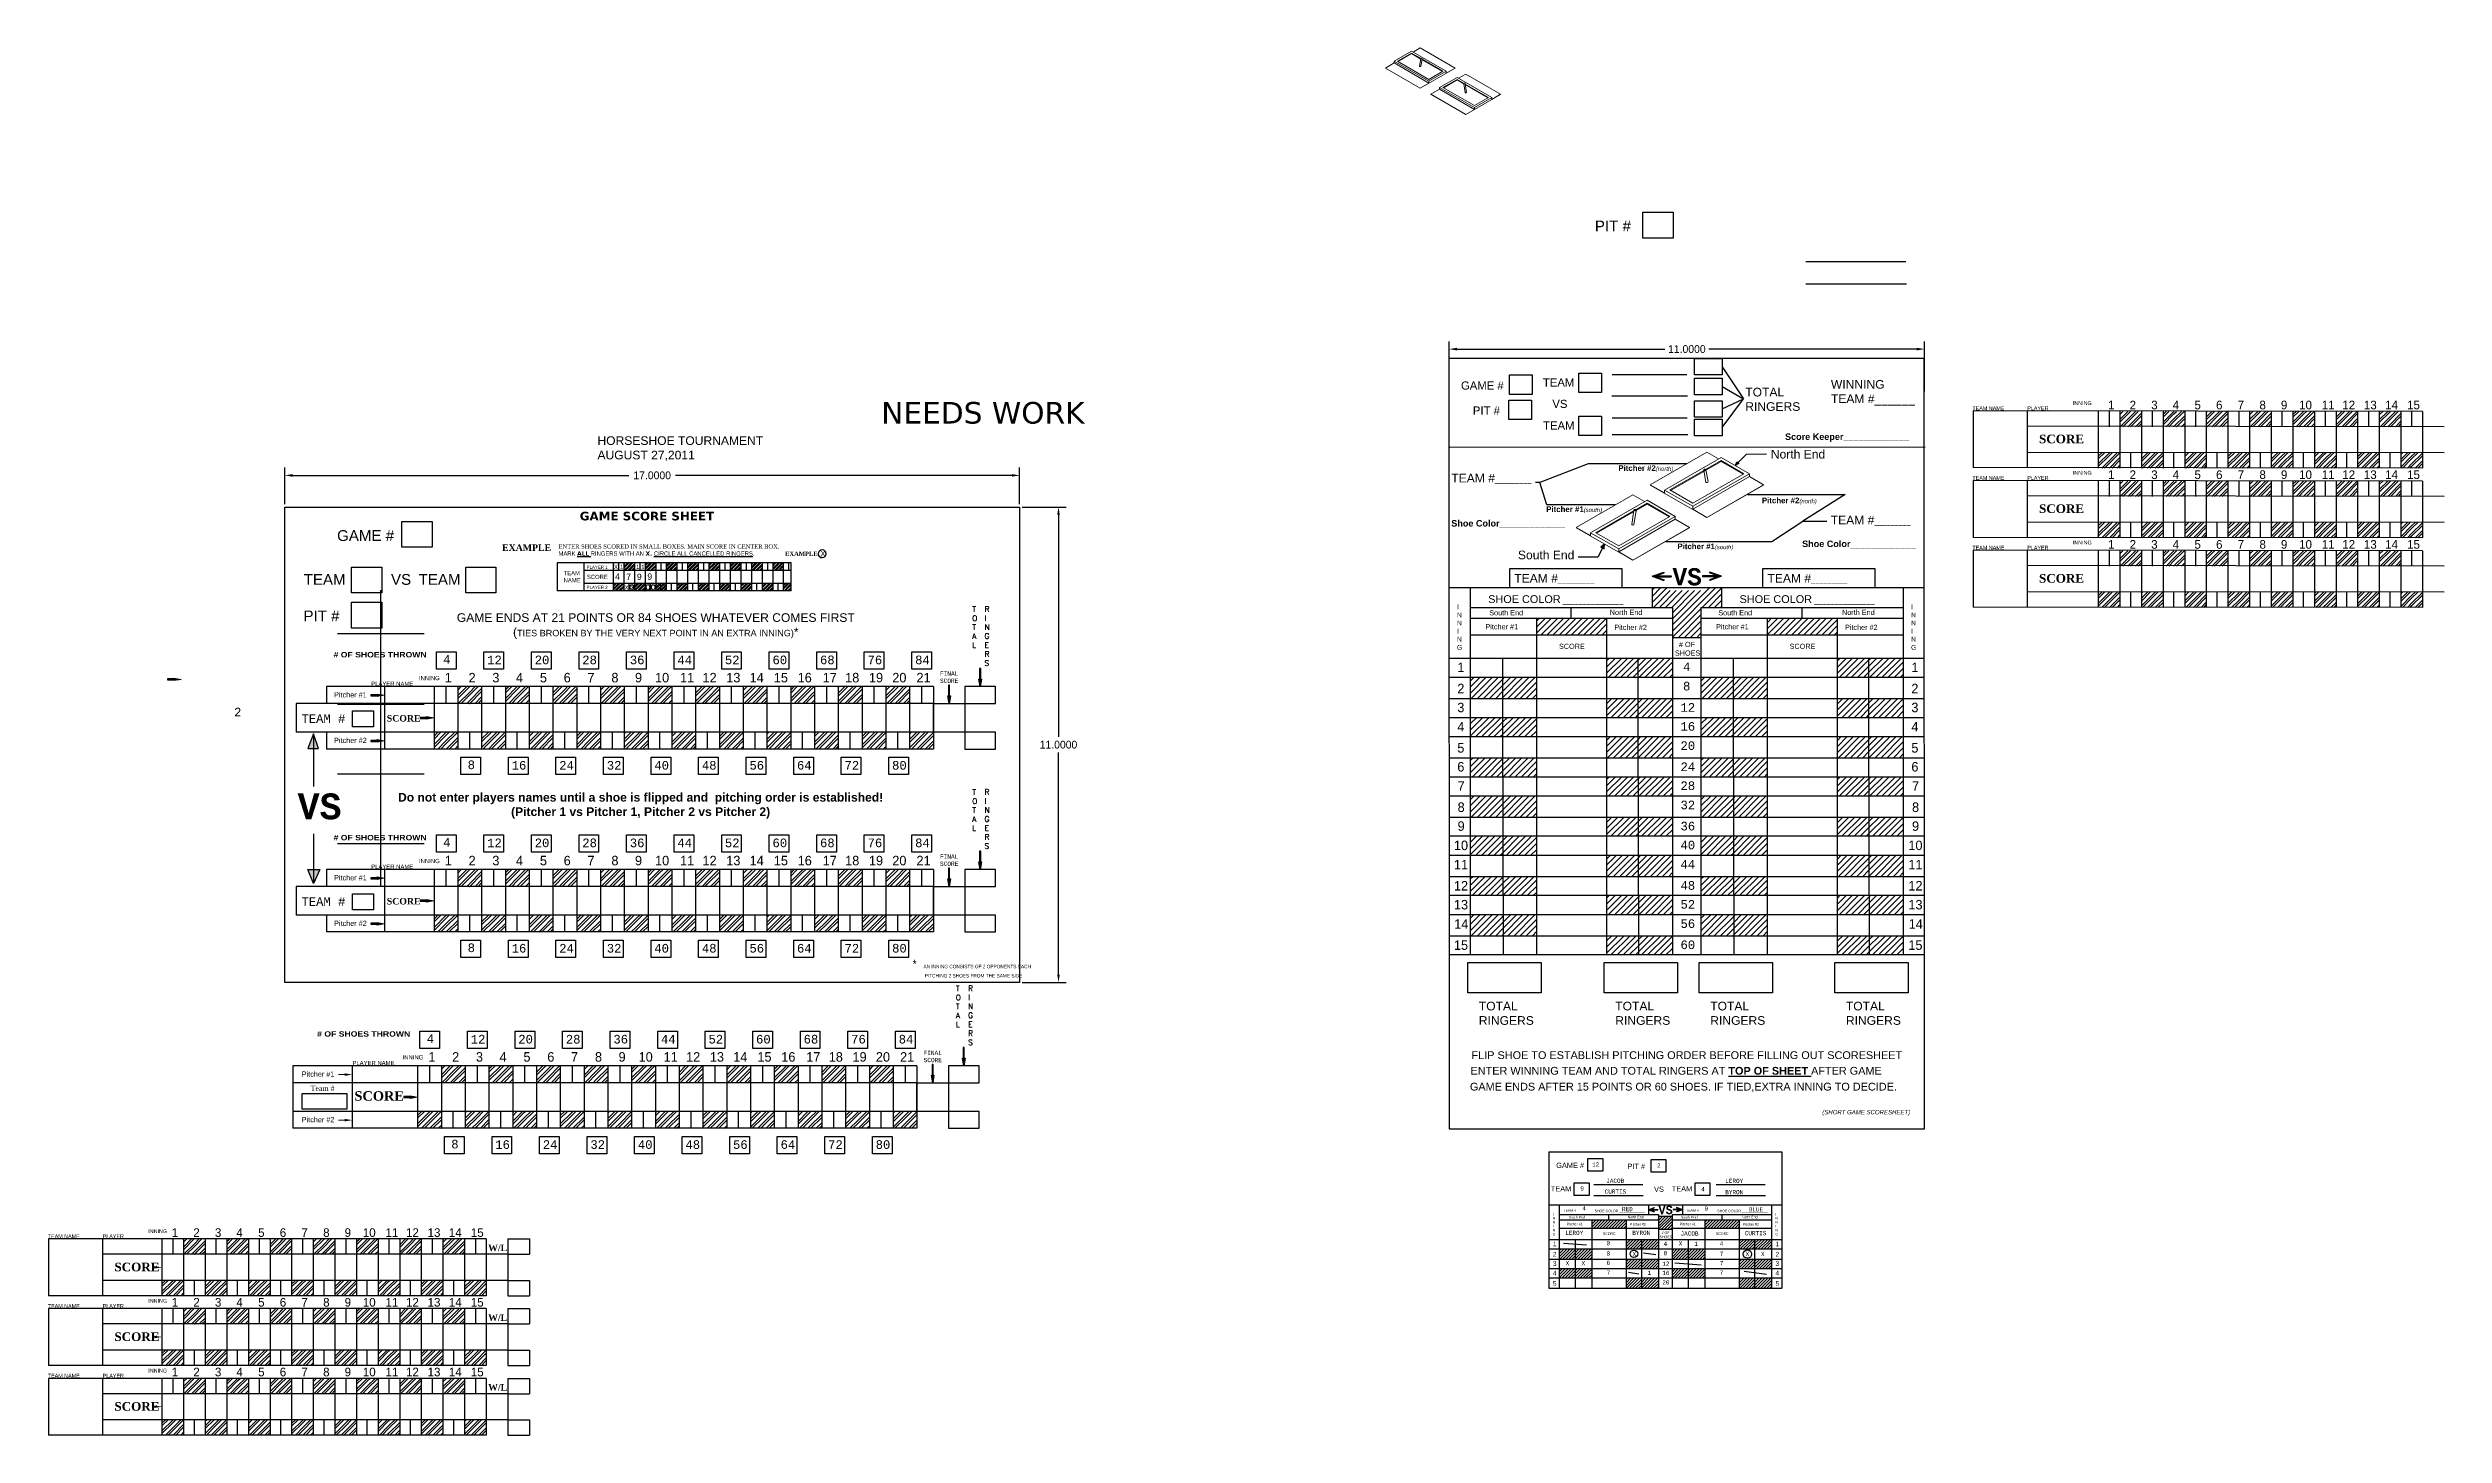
# Model space of a CAD drawing. Header units: inches. Extents: x -9 to 65.4, y -11.2 to 27.1.
# Drawn here: x -9 to 46.5, y -11.2 to 20.9 of the extents above; entities that cross this region are included whole.
import ezdxf

# ---------------------------------------------------------------- set-up
doc = ezdxf.new("R2010")
doc.units = ezdxf.units.IN
doc.header["$MEASUREMENT"] = 0
doc.header["$PDMODE"] = 2
for name, color, linetype, lineweight in [('AM_0', 7, 'Continuous', 30), ('AM_8', 1, 'Continuous', 15), ('Visible Edges(ANSI-BEL)', 7, 'Continuous', 18)]:
    doc.layers.add(name, color=color, linetype=linetype, lineweight=lineweight)
for name, color, linetype in [('Layer1', 7, 'Continuous'), ('Layer2', 7, 'Continuous'), ('Temporary Invisable', 7, 'Continuous')]:
    doc.layers.add(name, color=color, linetype=linetype)
doc.layers.add('off to print left', color=7, linetype='Continuous', plot=False)
doc.layers.add('POINTS', color=1, linetype='Continuous', plot=False)
doc.layers.add('Visible Tangent Edges(ANSI-BEL)', color=6, linetype='Continuous', lineweight=18, true_color=0xff00ff)
doc.dimstyles.get("Standard").update_dxf_attribs({"dimtxt": 0.18, "dimasz": 0.18, "dimexe": 0.18, "dimexo": 0.0625, "dimgap": 0.09, "dimtad": 0, "dimtih": 1, "dimtoh": 1, "dimdec": 4, "dimzin": 0, "dimdsep": 46, "dimtxsty": 'Standard', "dimcen": 0.09, "dimadec": 0, "dimazin": 0, "dimtfac": 1, "dimtdec": 4, "dimtofl": 0, "dimtmove": 0, "dimatfit": 3, "dimfxl": 1, "dimtolj": 1, "dimtzin": 0, "dimarcsym": 0})
doc.dimstyles.new('Standard$0', dxfattribs={"dimtxt": 0.18, "dimasz": 0.18, "dimexe": 0.18, "dimexo": 0.0625, "dimgap": 0.09, "dimtad": 0, "dimtih": 1, "dimtoh": 1, "dimdec": 4, "dimzin": 0, "dimdsep": 46, "dimtxsty": 'Standard', "dimcen": 0.09, "dimadec": 0, "dimazin": 0, "dimtfac": 1, "dimtdec": 4, "dimtofl": 0, "dimtmove": 0, "dimatfit": 3, "dimfxl": 1, "dimtolj": 1, "dimtzin": 0, "dimarcsym": 0})
pattern_1 = [(45, (0, -2.8444), (-0.07071068, 0.07071068), [])]
pattern_2 = [(45, (4e-15, -5.58986), (-0.07071068, 0.07071068), [])]
pattern_3 = [(45, (-4e-15, -8.33531), (-0.07071068, 0.07071068), [])]
pattern_4 = [(45, (5.33987, -2.8444), (-0.07071068, 0.07071068), [])]
pattern_5 = [(45, (5.33987, -5.58986), (-0.07071068, 0.07071068), [])]
pattern_6 = [(45, (5.33987, -8.33531), (-0.07071068, 0.07071068), [])]
pattern_7 = [(45, (14.26789, -11.38615), (-0.03466775, 0.03466775), [])]
pattern_8 = [(45, (16.8859, -11.38615), (-0.03466775, 0.03466775), [])]

msp = doc.modelspace()

# ---------------------------------------------------------------- texts
at = {"insert": (11.05622, -0.1871), "char_height": 0.08, "width": 2.5216656, "attachment_point": 1}
msp.add_mtext('{\\fArial Narrow|b0|i0|c0|p34;\\H2.5x;*  \\H0.4x; AN INNING CONSISTS OF 2 OPPONENTS EACH     \\P         PITCHING 2 SHOES FROM THE SAME SIDE}', dxfattribs=at)
at = {"layer": 'AM_0', "attachment_point": 1}
for s, insert, char_height, width in [('{\\fArial|b0|i0|c0|p34;PIT #}', (26.83379, 16.9131), 0.25, 1.6882053), ('{\\fArial|b0|i0|c0|p34;GAME #}', (23.73608, 13.19093), 0.1875, 1.2661539), ('{\\fArial|b0|i0|c0|p34;TEAM}', (25.63155, 13.26217), 0.1875, 1.2661539), ('{\\fArial|b0|i0|c0|p34;VS}', (25.85086, 12.76657), 0.1875, 1.2661539), ('{\\fArial|b0|i0|c0|p34;TOTAL\\PRINGERS}', (30.31357, 13.04459), 0.2, 4.5496096), ('{\\fArial|b0|i0|c0|p34;WINNING \\PTEAM #______ }', (32.29475, 13.22422), 0.2, 4.5496096), ('{\\fArial|b0|i0|c0|p34;PIT #}', (24.01216, 12.61339), 0.1875, 1.2661539), ('{\\fArial|b0|i0|c0|p34;TEAM}', (25.63638, 12.266), 0.1875, 1.2661539), ('{\\fArial|b0|i0|c0|p34;\\H1.6667x;TEAM #\\H0.6x;_________ }', (23.51297, 11.05415), 0.12, 1.9254569), ('{\\fArial|b0|i0|c0|p34;\\H1.6667x;TEAM #\\H0.6x;_________ }', (32.28992, 10.08311), 0.12, 1.9254569), ('{\\fArial|b0|i0|c0|p34;\\H1.6667x;TEAM #\\H0.6x;_________ }', (24.96933, 8.73618), 0.12, 1.9254569), ('{\\fArial|b0|i0|c0|p34;\\H1.6667x;TEAM #\\H0.6x;_________ }', (30.82709, 8.73618), 0.12, 1.9254569), ('I\\PN\\PN\\PI\\PN\\PG', (23.64525, 8.03215), 0.1125, 0.2287), ('{\\fArial|b0|i0|c0|p34;\\H1.5x;SHOE COLOR\\H0.66667x; _______________}', (24.36639, 8.24467), 0.12, 3.3050914), ('{\\fArial|b0|i0|c0|p34;South End}', (24.3908, 7.8995), 0.12, 1.3139048), ('{\\fArial|b0|i0|c0|p34;North End}', (27.17882, 7.90903), 0.12, 1.3139048), ('{\\fArial|b0|i0|c0|p34;South End}', (29.68909, 7.8995), 0.12, 1.3139048), ('{\\fArial|b0|i0|c0|p34;\\H1.5x;SHOE COLOR\\H0.66667x; _______________}', (30.1811, 8.24467), 0.12, 3.3050914), ('{\\fArial|b0|i0|c0|p34;North End}', (32.55172, 7.90903), 0.12, 1.3139048), ('I\\PN\\PN\\PI\\PN\\PG', (34.14909, 8.03215), 0.1125, 0.2287), ('{\\fArial|b0|i0|c0|p34;Pitcher #1}', (24.30293, 7.57541), 0.12, 1.3139048), ('{\\fArial|b0|i0|c0|p34;Pitcher #2}', (27.28392, 7.56206), 0.12, 1.3139048), ('{\\fArial|b0|i0|c0|p34;Pitcher #1}', (29.63852, 7.57541), 0.12, 1.3139048), ('{\\fArial|b0|i0|c0|p34;Pitcher #2}', (32.61951, 7.56206), 0.12, 1.3139048), ('1', (23.6519, 6.68472), 0.22, 0.48114), ('{\\fArial|b0|i0|c0|p34;SCORE}', (26.00409, 7.12184), 0.12, 1.3139048), ('{\\fArial|b0|i0|c0|p34;  # OF\\PSHOES}', (28.68557, 7.16614), 0.12, 1.3139048), ('{\\fMonospac821 BT|b0|i0|c0|p49;4}', (28.87313, 6.68756), 0.2, 0.5475591), ('{\\fArial|b0|i0|c0|p34;SCORE}', (31.33969, 7.12184), 0.12, 1.3139048), ('1', (34.15575, 6.68472), 0.22, 0.48114), ('2', (23.6519, 6.1955), 0.22, 0.48114), ('{\\fMonospac821 BT|b0|i0|c0|p49;8}', (28.87313, 6.24194), 0.2, 0.5475591), ('2', (34.15575, 6.1955), 0.22, 0.48114), ('3', (23.6519, 5.75761), 0.22, 0.48114), ('{\\fMonospac821 BT|b0|i0|c0|p49;12}', (28.81486, 5.74743), 0.2, 0.5475591), ('3', (34.15575, 5.75761), 0.22, 0.48114), ('4', (23.6519, 5.31199), 0.22, 0.48114), ('{\\fMonospac821 BT|b0|i0|c0|p49;16}', (28.81486, 5.30954), 0.2, 0.5475591), ('4', (34.15575, 5.31199), 0.22, 0.48114), ('5', (23.6519, 4.82278), 0.22, 0.48114), ('{\\fMonospac821 BT|b0|i0|c0|p49;20}', (28.81486, 4.86392), 0.2, 0.5475591), ('5', (34.15575, 4.82278), 0.22, 0.48114), ('6', (23.6519, 4.38489), 0.22, 0.48114), ('7', (23.65874, 3.93926), 0.22, 0.48114), ('{\\fMonospac821 BT|b0|i0|c0|p49;24}', (28.81486, 4.37471), 0.2, 0.5475591), ('{\\fMonospac821 BT|b0|i0|c0|p49;28}', (28.81486, 3.93682), 0.2, 0.5475591), ('6', (34.15575, 4.38489), 0.22, 0.48114), ('7', (34.17115, 3.93926), 0.22, 0.48114), ('8', (23.65874, 3.45005), 0.22, 0.48114), ('{\\fMonospac821 BT|b0|i0|c0|p49;32}', (28.81486, 3.49119), 0.2, 0.5475591), ('8', (34.17115, 3.45005), 0.22, 0.48114), ('9', (23.65874, 3.01216), 0.22, 0.48114), ('{\\fMonospac821 BT|b0|i0|c0|p49;36}', (28.81486, 3.00198), 0.2, 0.5475591), ('9', (34.17115, 3.01216), 0.22, 0.48114), ('10', (23.57379, 2.56654), 0.22, 0.48114), ('{\\fMonospac821 BT|b0|i0|c0|p49;40}', (28.81486, 2.56409), 0.2, 0.5475591), ('10', (34.0862, 2.56654), 0.22, 0.48114), ('11', (23.57379, 2.12091), 0.22, 0.48114), ('{\\fMonospac821 BT|b0|i0|c0|p49;44}', (28.81486, 2.11847), 0.2, 0.5475591), ('11', (34.0862, 2.12091), 0.22, 0.48114), ('12', (23.57379, 1.6317), 0.22, 0.48114), ('13', (23.57379, 1.19381), 0.22, 0.48114), ('{\\fMonospac821 BT|b0|i0|c0|p49;48}', (28.81486, 1.62925), 0.2, 0.5475591), ('{\\fMonospac821 BT|b0|i0|c0|p49;52}', (28.81486, 1.19136), 0.2, 0.5475591), ('12', (34.0862, 1.6317), 0.22, 0.48114), ('13', (34.0862, 1.19381), 0.22, 0.48114), ('14', (23.58063, 0.74819), 0.22, 0.48114), ('{\\fMonospac821 BT|b0|i0|c0|p49;56}', (28.81486, 0.74574), 0.2, 0.5475591), ('14', (34.09304, 0.74819), 0.22, 0.48114), ('15', (23.57379, 0.25897), 0.22, 0.48114), ('{\\fMonospac821 BT|b0|i0|c0|p49;60}', (28.81486, 0.25652), 0.2, 0.5475591), ('15', (34.0862, 0.25897), 0.22, 0.48114), ('{\\fArial|b0|i0|c0|p34;\\H1.6667x;TOTAL\\PRINGERS}', (24.14984, -1.16255), 0.12, 1.9254569), ('{\\fArial|b0|i0|c0|p34;\\H1.6667x;TOTAL\\PRINGERS}', (27.30563, -1.16255), 0.12, 1.9254569), ('{\\fArial|b0|i0|c0|p34;\\H1.6667x;TOTAL\\PRINGERS}', (29.50339, -1.16255), 0.12, 1.9254569), ('{\\fArial|b0|i0|c0|p34;\\H1.6667x;TOTAL\\PRINGERS}', (32.64122, -1.16255), 0.12, 1.9254569), ('{\\fArial|b0|i0|c0|p34;GAME #}', (25.93867, -4.88684), 0.122569, 0.8276865), ('{\\fMonospac821 BT|b0|i0|c0|p49;12}', (26.77096, -4.88093), 0.0980552, 0.2684551), ('{\\fArial|b0|i0|c0|p34;PIT #}', (27.58805, -4.90884), 0.122569, 0.8276865), ('{\\fMonospac821 BT|b0|i0|c0|p49;2}', (28.27223, -4.89945), 0.0980552, 0.2684551), ('{\\fArial|b0|i0|c0|p34;TEAM}', (25.81504, -5.42998), 0.122569, 0.8276865), ('{\\fMonospac821 BT|b0|i0|c0|p49;9}', (26.49797, -5.43158), 0.0980552, 0.2684551), ('{\\fMonospac821 BT|b0|i0|c0|p49;CURTIS}', (27.06014, -5.50596), 0.0980552, 0.2684551), ('{\\fMonospac821 BT|b0|i0|c0|p49;JACOB}', (27.09742, -5.25566), 0.0980552, 0.2684551), ('{\\fArial|b0|i0|c0|p34;VS}', (28.20276, -5.4389), 0.122569, 0.8276865), ('{\\fArial|b0|i0|c0|p34;TEAM}', (28.61182, -5.42998), 0.122569, 0.8276865), ('{\\fMonospac821 BT|b0|i0|c0|p49;4}', (29.29233, -5.44849), 0.0980552, 0.2684551), ('{\\fMonospac821 BT|b0|i0|c0|p49;BYRON}', (29.85028, -5.51935), 0.0980552, 0.2684551), ('{\\fMonospac821 BT|b0|i0|c0|p49;LEROY}', (29.85015, -5.25799), 0.0980552, 0.2684551), ('I\\PN\\PN\\PI\\PN\\PG', (25.86059, -6.05364), 0.05516, 0.1121261), ('{\\fArial|b0|i0|c0|p34;TEAM #_______ }', (26.10635, -5.96274), 0.0588331, 0.644176), ('{\\fMonospac821 BT|b0|i0|c0|p49;4}', (26.54229, -5.89429), 0.0980552, 0.2684551), ('{\\fArial|b0|i0|c0|p34;SHOE COLOR _____________}', (26.82705, -5.97428), 0.0588331, 1.2656934), ('{\\fMonospac821 BT|b0|i0|c0|p49;RED}', (27.4609, -5.91111), 0.0980552, 0.2684551), ('{\\fArial|b0|i0|c0|p34;TEAM #_______ }', (28.94337, -5.96274), 0.0588331, 0.644176), ('{\\fMonospac821 BT|b0|i0|c0|p49;9}', (29.36967, -5.89957), 0.0980552, 0.2684551), ('{\\fArial|b0|i0|c0|p34;SHOE COLOR _____________}', (29.66407, -5.97428), 0.0588331, 1.2656934), ('{\\fMonospac821 BT|b0|i0|c0|p49;BLUE}', (30.39398, -5.91639), 0.0980552, 0.2684551), ('I\\PN\\PN\\PI\\PN\\PG', (31.01037, -6.05364), 0.05516, 0.1121261), ('{\\fMonospac821 BT|b0|i0|c0|p49;LEROY}', (26.15046, -6.46075), 0.0980552, 0.2684551), ('{\\fArial|b0|i0|c0|p34;Pitcher #1}', (26.18303, -6.27756), 0.0588331, 0.644176), ('{\\fArial|b0|i0|c0|p34;South End}', (26.22611, -6.11867), 0.0588331, 0.644176), ('{\\fArial|b0|i0|c0|p34;SCORE}', (27.01707, -6.49994), 0.0588331, 0.644176), ('{\\fArial|b0|i0|c0|p34;North End}', (27.59302, -6.114), 0.0588331, 0.644176), ('{\\fArial|b0|i0|c0|p34;Pitcher #2}', (27.64454, -6.28411), 0.0588331, 0.644176), ('{\\fMonospac821 BT|b0|i0|c0|p49;BYRON}', (27.70064, -6.46026), 0.0980552, 0.2684551), ('{\\fArial|b0|i0|c0|p34;  # OF\\PSHOES}', (28.33174, -6.47822), 0.0588331, 0.644176), ('{\\fArial|b0|i0|c0|p34;Pitcher #1}', (28.79895, -6.27756), 0.0588331, 0.644176), ('{\\fArial|b0|i0|c0|p34;South End}', (28.82374, -6.11867), 0.0588331, 0.644176), ('{\\fMonospac821 BT|b0|i0|c0|p49;JACOB}', (28.81625, -6.47618), 0.0980552, 0.2684551), ('{\\fArial|b0|i0|c0|p34;SCORE}', (29.63299, -6.49994), 0.0588331, 0.644176), ('{\\fArial|b0|i0|c0|p34;North End}', (30.22722, -6.114), 0.0588331, 0.644176), ('{\\fArial|b0|i0|c0|p34;Pitcher #2}', (30.26046, -6.28411), 0.0588331, 0.644176), ('{\\fMonospac821 BT|b0|i0|c0|p49;CURTIS}', (30.30237, -6.46906), 0.0980552, 0.2684551), ('3', (25.86385, -7.16879), 0.10786, 0.2358914), ('2', (25.86385, -6.9541), 0.10786, 0.2358914), ('1', (25.86385, -6.71425), 0.10786, 0.2358914), ('{\\fMonospac821 BT|b0|i0|c0|p49;X}', (26.15923, -7.16311), 0.0980552, 0.2684551), ('{\\fMonospac821 BT|b0|i0|c0|p49;X}', (26.52633, -7.16311), 0.0980552, 0.2684551), ('{\\fMonospac821 BT|b0|i0|c0|p49;0}', (27.10358, -6.70001), 0.0980552, 0.2684551), ('{\\fMonospac821 BT|b0|i0|c0|p49;0}', (27.10358, -6.93986), 0.0980552, 0.2684551), ('{\\fMonospac821 BT|b0|i0|c0|p49;6}', (27.10358, -7.15454), 0.0980552, 0.2684551), ('{\\fMonospac821 BT|b0|i0|c0|p49;X}', (27.70644, -6.94842), 0.0980552, 0.2684551), ('{\\fMonospac821 BT|b0|i0|c0|p49;12}', (28.39512, -7.17378), 0.0980552, 0.2684551), ('{\\fMonospac821 BT|b0|i0|c0|p49;4}', (28.42369, -6.71285), 0.0980552, 0.2684551), ('{\\fMonospac821 BT|b0|i0|c0|p49;8}', (28.42369, -6.93133), 0.0980552, 0.2684551), ('{\\fMonospac821 BT|b0|i0|c0|p49;X}', (28.77515, -6.70857), 0.0980552, 0.2684551), ('{\\fMonospac821 BT|b0|i0|c0|p49;1}', (29.13518, -6.71285), 0.0980552, 0.2684551), ('{\\fMonospac821 BT|b0|i0|c0|p49;4}', (29.72237, -6.70857), 0.0980552, 0.2684551), ('{\\fMonospac821 BT|b0|i0|c0|p49;7}', (29.72237, -6.94842), 0.0980552, 0.2684551), ('{\\fMonospac821 BT|b0|i0|c0|p49;7}', (29.72237, -7.16311), 0.0980552, 0.2684551), ('{\\fMonospac821 BT|b0|i0|c0|p49;X}', (30.32236, -6.94842), 0.0980552, 0.2684551), ('{\\fMonospac821 BT|b0|i0|c0|p49;X}', (30.67679, -6.94842), 0.0980552, 0.2684551), ('3', (31.01363, -7.16879), 0.10786, 0.2358914), ('2', (31.01363, -6.9541), 0.10786, 0.2358914), ('1', (31.01363, -6.71425), 0.10786, 0.2358914), ('4', (25.86385, -7.38726), 0.10786, 0.2358914), ('5', (25.86385, -7.62712), 0.10786, 0.2358914), ('{\\fMonospac821 BT|b0|i0|c0|p49;7}', (27.10646, -7.38159), 0.0980552, 0.2684551), ('{\\fMonospac821 BT|b0|i0|c0|p49;1}', (28.05381, -7.38587), 0.0980552, 0.2684551), ('{\\fMonospac821 BT|b0|i0|c0|p49;20}', (28.39512, -7.60694), 0.0980552, 0.2684551), ('{\\fMonospac821 BT|b0|i0|c0|p49;16}', (28.39512, -7.38846), 0.0980552, 0.2684551), ('{\\fMonospac821 BT|b0|i0|c0|p49;7}', (29.72237, -7.38159), 0.0980552, 0.2684551), ('4', (31.01363, -7.38726), 0.10786, 0.2358914), ('5', (31.01363, -7.62712), 0.10786, 0.2358914)]:
    msp.add_mtext(s, dxfattribs=dict(at, insert=insert, char_height=char_height, width=width))
for s, width, insert, char_height in [('{\\fMonospac821 BT|b1|i0|c0|p49;VS}', 1.5144654, (28.62986, 8.87188), 0.4), ('{\\fArial|b0|i0|c0|p34;ENTER WINNING TEAM AND TOTAL RINGERS AT \\fArial|b1|i0|c0|p34;\\LTOP OF SHEET\\fArial|b0|i0|c0|p34;\\l AFTER GAME}', 11.4872651, (23.95768, -2.67017), 0.18), ('{\\fArial|b0|i0|c0|p34;FLIP SHOE TO ESTABLISH PITCHING ORDER BEFORE FILLING OUT SCORESHEET}', 11.4872651, (23.9812, -2.3082), 0.18), ('{\\fArial|b0|i0|c0|p34;GAME ENDS AFTER 15 POINTS OR 60 SHOES. IF TIED,EXTRA INNING TO DECIDE.}', 11.4872651, (23.94357, -3.03685), 0.18), ('{\\fArial|b0|i1|c0|p34;(SHORT GAME SCORESHEET)}', 11.4872651, (32.0944, -3.66727), 0.1), ('{\\fMonospac821 BT|b1|i0|c0|p49;VS}', 1.5144654, (28.30442, -5.88191), 0.1961104)]:
    msp.add_mtext_dynamic_manual_height_columns(s, width=width, gutter_width=1, heights=[0], dxfattribs=dict(at, insert=insert, char_height=char_height))
at = {"layer": 'Layer1', "insert": (-3.17514, 3.65836), "char_height": 0.6, "attachment_point": 1}
msp.add_mtext_dynamic_manual_height_columns('{\\fMonospac821 BT|b1|i0|c0|p49;VS}', width=1.5144654, gutter_width=1, heights=[0], dxfattribs=at)
at = {"layer": 'Layer2'}
for s, insert, char_height, width, attachment_point in [('2', (39.20374, 12.74667), 0.2, 0.4374, 1), ('3', (39.70374, 12.74667), 0.2, 0.4374, 1), ('6', (41.20374, 12.74667), 0.2, 0.4374, 1), ('8', (42.20742, 12.74667), 0.2, 0.4374, 1), ('9', (42.70374, 12.74667), 0.2, 0.4374, 1), ('10', (43.12521, 12.74667), 0.2, 0.4374, 1), ('12', (44.12337, 12.74667), 0.2, 0.4374, 1), ('13', (44.62337, 12.74667), 0.2, 0.4374, 1), ('{\\fVerdana|b0|i0|c0|p34;\\C1;NEEDS WORK }', (10.3243, 12.71637), 0.5, 8.1588386, 1), ('TEAM NAME', (35.56757, 12.61564), 0.09, 1.259, 1), ('PLAYER', (36.83738, 12.61564), 0.09, 1.259, 1), ('INNING', (37.89117, 12.73556), 0.09, 1.259, 1), ('1', (38.70374, 12.74667), 0.2, 0.4374, 1), ('4', (40.20037, 12.74667), 0.2, 0.4374, 1), ('5', (40.70374, 12.74667), 0.2, 0.4374, 1), ('7', (41.70374, 12.74667), 0.2, 0.4374, 1), ('11', (43.65016, 12.74667), 0.2, 0.4374, 1), ('14', (45.1144, 12.74667), 0.2, 0.4374, 1), ('15', (45.62337, 12.74667), 0.2, 0.4374, 1), ('{\\fArial Baltic|b0|i0|c186|p34;HORSESHOE TOURNAMENT\\PAUGUST 27,2011}', (3.76127, 11.92216), 0.2, 5.4818802, 1), ('{\\fTimes New Roman MT Extra Bold|b0|i0|c0|p18;SCORE}', (37.10893, 11.96102), 0.2, 1.375, 1), ('INNING', (37.89117, 11.12288), 0.09, 1.259, 1), ('1', (38.70374, 11.13399), 0.2, 0.4374, 1), ('2', (39.20374, 11.13399), 0.2, 0.4374, 1), ('3', (39.70374, 11.13399), 0.2, 0.4374, 1), ('4', (40.20037, 11.13399), 0.2, 0.4374, 1), ('5', (40.70374, 11.13399), 0.2, 0.4374, 1), ('6', (41.20374, 11.13399), 0.2, 0.4374, 1), ('7', (41.70374, 11.13399), 0.2, 0.4374, 1), ('8', (42.20742, 11.13399), 0.2, 0.4374, 1), ('9', (42.70374, 11.13399), 0.2, 0.4374, 1), ('10', (43.12521, 11.13399), 0.2, 0.4374, 1), ('11', (43.65016, 11.13399), 0.2, 0.4374, 1), ('12', (44.12337, 11.13399), 0.2, 0.4374, 1), ('13', (44.62337, 11.13399), 0.2, 0.4374, 1), ('14', (45.1144, 11.13399), 0.2, 0.4374, 1), ('15', (45.62337, 11.13399), 0.2, 0.4374, 1), ('TEAM NAME', (35.56757, 11.00296), 0.09, 1.259, 1), ('PLAYER', (36.83738, 11.00296), 0.09, 1.259, 1), ('{\\fVerdana|b1|i0|c0|p34;GAME SCORE SHEET}', (3.35133, 10.17683), 0.2, 7.0179, 1), ('{\\fTimes New Roman MT Extra Bold|b0|i0|c0|p18;SCORE}', (37.10893, 10.34834), 0.2, 1.375, 1), ('{\\fArial|b0|i0|c0|p34;GAME #}', (-2.26174, 9.75041), 0.25, 1.6882053, 1), ('{\\fTimes New Roman|b0|i0|c0|p18;ENTER SHOES SCORED IN SMALL BOXES. MAIN SCORE IN CENTER BOX.\\P}MARK {\\fVerdana|b1|i0|c0|p34;\\LALL} RINGERS WITH AN {\\fVerdana|b1|i0|c0|p34;X.} {\\fVAGRounded BT|b0|i0|c0|p34;\\LCIRCLE ALL CANCELLED RINGERS}.', (2.86034, 9.42222), 0.0984375, 5.38055, 1), ('INNING', (37.89117, 9.50965), 0.09, 1.259, 1), ('1', (38.70374, 9.52076), 0.2, 0.4374, 1), ('2', (39.20374, 9.52076), 0.2, 0.4374, 1), ('3', (39.70374, 9.52076), 0.2, 0.4374, 1), ('4', (40.20037, 9.52076), 0.2, 0.4374, 1), ('5', (40.70374, 9.52076), 0.2, 0.4374, 1), ('6', (41.20374, 9.52076), 0.2, 0.4374, 1), ('7', (41.70374, 9.52076), 0.2, 0.4374, 1), ('8', (42.20742, 9.52076), 0.2, 0.4374, 1), ('9', (42.70374, 9.52076), 0.2, 0.4374, 1), ('10', (43.12521, 9.52076), 0.2, 0.4374, 1), ('11', (43.65016, 9.52076), 0.2, 0.4374, 1), ('12', (44.12337, 9.52076), 0.2, 0.4374, 1), ('13', (44.62337, 9.52076), 0.2, 0.4374, 1), ('14', (45.1144, 9.52076), 0.2, 0.4374, 1), ('15', (45.62337, 9.52076), 0.2, 0.4374, 1), ('{\\fTimes New Roman|b1|i0|c0|p18;EXAMPLE}', (1.55525, 9.42018), 0.15, 1.8101125, 1), ('PLAYER 1', (3.50981, 8.92923), 0.073828, 0.6767578, 1), ('X', (4.14337, 8.94921), 0.09844, 0.1007016, 1), ('1', (4.28386, 8.95012), 0.09844, 0.1007016, 1), ('1', (4.65666, 8.95282), 0.09844, 0.1007016, 1), ('1', (4.77249, 8.94963), 0.09844, 0.1007016, 1), ('{\\fTimes New Roman|b1|i0|c0|p18;EXAMPLE}', (8.1021, 9.25408), 0.0984375, 1.8101125, 1), ('X', (8.91858, 9.27208), 0.13125, 0.1489688, 1), ('TEAM NAME', (35.56757, 9.38973), 0.09, 1.259, 1), ('PLAYER', (36.83738, 9.38973), 0.09, 1.259, 1), ('{\\fArial|b0|i0|c0|p34;TEAM}', (-3.03469, 8.73543), 0.25, 1.6882053, 1), ('{\\fArial|b0|i0|c0|p34;VS}', (-1.01453, 8.73543), 0.25, 1.6882053, 1), ('{\\fArial|b0|i0|c0|p34;TEAM}', (-0.37619, 8.73543), 0.25, 1.6882053, 1), ('TEAM\\PNAME', (2.97905, 8.80505), 0.098438, 0.6152344, 1), ('PLAYER 2', (3.50981, 8.46355), 0.073828, 0.6767578, 1), ('SCORE', (3.51757, 8.71832), 0.098438, 0.567, 1), ('4', (4.16786, 8.74901), 0.14766, 0.2023875, 1), ('X', (4.38915, 8.47248), 0.09844, 0.1007016, 1), ('7', (4.42655, 8.74379), 0.14766, 0.2023875, 1), ('X', (4.52347, 8.47248), 0.09844, 0.1007016, 1), ('9', (4.67478, 8.74379), 0.14766, 0.2023875, 1), ('9', (4.91518, 8.74901), 0.14766, 0.2023875, 1), ('{\\fTimes New Roman MT Extra Bold|b0|i0|c0|p18;SCORE}', (37.10893, 8.73511), 0.2, 1.375, 1), ('{\\fArial|b0|i0|c0|p34;PIT #}', (-3.04014, 7.89098), 0.25, 1.6882053, 1), ('{\\fArial Baltic|b0|i0|c186|p34;GAME ENDS AT 21 POINTS OR 84 SHOES WHATEVER COMES FIRST\\P(\\H0.75x;TIES BROKEN BY THE VERY NEXT POINT IN AN EXTRA INNING)\\H1.333x;*}', (5.11059, 7.82762), 0.2, 11.9873389, 2), ('{\\fTxt_IV50|b0|i0|c0|p2;T\\PO\\PT\\PA\\PL}', (12.43107, 7.98255), 0.125, 2.2406377, 1), ('{\\fTxt_IV50|b0|i0|c0|p2;R\\PI\\PN\\PG\\PE\\PR\\PS}', (12.71473, 7.98698), 0.125, 2.2406377, 1), ('{\\fArial Black|b0|i0|c0|p34;# OF SHOES THROWN}', (-2.34364, 6.93146), 0.125, 2.6482144, 1), ('{\\fMonospac821 BT|b0|i0|c0|p49;4}', (0.19139, 6.85911), 0.2, 0.5475591, 1), ('{\\fMonospac821 BT|b0|i0|c0|p49;12}', (1.20982, 6.84746), 0.2, 0.5475591, 1), ('{\\fMonospac821 BT|b0|i0|c0|p49;20}', (2.30982, 6.84746), 0.2, 0.5475591, 1), ('{\\fMonospac821 BT|b0|i0|c0|p49;28}', (3.40982, 6.84746), 0.2, 0.5475591, 1), ('{\\fMonospac821 BT|b0|i0|c0|p49;36}', (4.50982, 6.84746), 0.2, 0.5475591, 1), ('{\\fMonospac821 BT|b0|i0|c0|p49;44}', (5.60982, 6.84746), 0.2, 0.5475591, 1), ('{\\fMonospac821 BT|b0|i0|c0|p49;52}', (6.70982, 6.84746), 0.2, 0.5475591, 1), ('{\\fMonospac821 BT|b0|i0|c0|p49;60}', (7.80982, 6.84746), 0.2, 0.5475591, 1), ('{\\fMonospac821 BT|b0|i0|c0|p49;68}', (8.90982, 6.84746), 0.2, 0.5475591, 1), ('{\\fMonospac821 BT|b0|i0|c0|p49;76}', (10.00982, 6.84746), 0.2, 0.5475591, 1), ('{\\fMonospac821 BT|b0|i0|c0|p49;84}', (11.10982, 6.84746), 0.2, 0.5475591, 1), ('PLAYER NAME', (-1.47234, 6.24576), 0.099, 1.3849, 1), ('INNING', (-0.36684, 6.37767), 0.099, 1.3849, 1), ('1', (0.22953, 6.44778), 0.22, 0.48114, 1), ('2', (0.77953, 6.44778), 0.22, 0.48114, 1), ('3', (1.32953, 6.44778), 0.22, 0.48114, 1), ('4', (1.87583, 6.44778), 0.22, 0.48114, 1), ('5', (2.42953, 6.44778), 0.22, 0.48114, 1), ('6', (2.97953, 6.44778), 0.22, 0.48114, 1), ('7', (3.52953, 6.44778), 0.22, 0.48114, 1), ('8', (4.08357, 6.44778), 0.22, 0.48114, 1), ('9', (4.62953, 6.44778), 0.22, 0.48114, 1), ('10', (5.09315, 6.44778), 0.22, 0.48114, 1), ('11', (5.67059, 6.44778), 0.22, 0.48114, 1), ('12', (6.19113, 6.44778), 0.22, 0.48114, 1), ('13', (6.74113, 6.44778), 0.22, 0.48114, 1), ('14', (7.28125, 6.44778), 0.22, 0.48114, 1), ('15', (7.84113, 6.44778), 0.22, 0.48114, 1), ('16', (8.39315, 6.44778), 0.22, 0.48114, 1), ('17', (8.97059, 6.44778), 0.22, 0.48114, 1), ('18', (9.49113, 6.44778), 0.22, 0.48114, 1), ('19', (10.04113, 6.44778), 0.22, 0.48114, 1), ('20', (10.58125, 6.44778), 0.22, 0.48114, 1), ('21', (11.14113, 6.44778), 0.22, 0.48114, 1), ('{\\fMonospac821 BT|b0|i0|c0|p49;FINAL\\PSCORE}', (11.68546, 6.48162), 0.1, 0.9598269, 1), ('{\\fMonospac821 BT|b0|i0|c0|p49;2}', (-4.64573, 5.64067), 0.2, 0.5475591, 1), ('{\\fArial|b0|i0|c0|p34;Pitcher #1}', (-2.33101, 6.00042), 0.12, 1.3139048, 1), ('{\\fMonospac821 BT|b0|i0|c0|p49;TEAM #              }', (-3.08605, 5.49038), 0.2, 1.0951908, 1), ('{\\fTimes New Roman MT Extra Bold|b0|i0|c0|p18;SCORE}', (-1.11217, 5.47213), 0.15, 1.5125, 1), ('{\\fArial|b0|i0|c0|p34;Pitcher #2}', (-2.33101, 4.94607), 0.12, 1.3139048, 1), ('{\\fMonospac821 BT|b0|i0|c0|p49;8}', (0.75859, 4.42084), 0.2, 0.5475591, 1), ('{\\fMonospac821 BT|b0|i0|c0|p49;16}', (1.77702, 4.4092), 0.2, 0.5475591, 1), ('{\\fMonospac821 BT|b0|i0|c0|p49;24}', (2.87702, 4.4092), 0.2, 0.5475591, 1), ('{\\fMonospac821 BT|b0|i0|c0|p49;32}', (3.97702, 4.4092), 0.2, 0.5475591, 1), ('{\\fMonospac821 BT|b0|i0|c0|p49;40}', (5.07702, 4.4092), 0.2, 0.5475591, 1), ('{\\fMonospac821 BT|b0|i0|c0|p49;48}', (6.17702, 4.4092), 0.2, 0.5475591, 1), ('{\\fMonospac821 BT|b0|i0|c0|p49;56}', (7.27702, 4.4092), 0.2, 0.5475591, 1), ('{\\fMonospac821 BT|b0|i0|c0|p49;64}', (8.37702, 4.4092), 0.2, 0.5475591, 1), ('{\\fMonospac821 BT|b0|i0|c0|p49;72}', (9.47702, 4.4092), 0.2, 0.5475591, 1), ('{\\fMonospac821 BT|b0|i0|c0|p49;80}', (10.57702, 4.4092), 0.2, 0.5475591, 1), ('{\\fArial Greek|b1|i0|c161|p34;Do not enter players names until a shoe is flipped and  pitching order is established!\\P(Pitcher 1 vs Pitcher 1, Pitcher 2 vs Pitcher 2)}', (4.75958, 3.66942), 0.2, 14.2300317, 2), ('{\\fTxt_IV50|b0|i0|c0|p2;T\\PO\\PT\\PA\\PL}', (12.43107, 3.74902), 0.125, 2.2406377, 1), ('{\\fTxt_IV50|b0|i0|c0|p2;R\\PI\\PN\\PG\\PE\\PR\\PS}', (12.71473, 3.75345), 0.125, 2.2406377, 1), ('{\\fArial Black|b0|i0|c0|p34;# OF SHOES THROWN}', (-2.34364, 2.69794), 0.125, 2.6482144, 1), ('{\\fMonospac821 BT|b0|i0|c0|p49;4}', (0.19139, 2.62558), 0.2, 0.5475591, 1), ('2', (0.77953, 2.21426), 0.22, 0.48114, 1), ('{\\fMonospac821 BT|b0|i0|c0|p49;12}', (1.20982, 2.61394), 0.2, 0.5475591, 1), ('3', (1.32953, 2.21426), 0.22, 0.48114, 1), ('{\\fMonospac821 BT|b0|i0|c0|p49;20}', (2.30982, 2.61394), 0.2, 0.5475591, 1), ('6', (2.97953, 2.21426), 0.22, 0.48114, 1), ('{\\fMonospac821 BT|b0|i0|c0|p49;28}', (3.40982, 2.61394), 0.2, 0.5475591, 1), ('8', (4.08357, 2.21426), 0.22, 0.48114, 1), ('{\\fMonospac821 BT|b0|i0|c0|p49;36}', (4.50982, 2.61394), 0.2, 0.5475591, 1), ('9', (4.62953, 2.21426), 0.22, 0.48114, 1), ('10', (5.09315, 2.21426), 0.22, 0.48114, 1), ('{\\fMonospac821 BT|b0|i0|c0|p49;44}', (5.60982, 2.61394), 0.2, 0.5475591, 1), ('12', (6.19113, 2.21426), 0.22, 0.48114, 1), ('{\\fMonospac821 BT|b0|i0|c0|p49;52}', (6.70982, 2.61394), 0.2, 0.5475591, 1), ('13', (6.74113, 2.21426), 0.22, 0.48114, 1), ('{\\fMonospac821 BT|b0|i0|c0|p49;60}', (7.80982, 2.61394), 0.2, 0.5475591, 1), ('16', (8.39315, 2.21426), 0.22, 0.48114, 1), ('{\\fMonospac821 BT|b0|i0|c0|p49;68}', (8.90982, 2.61394), 0.2, 0.5475591, 1), ('18', (9.49113, 2.21426), 0.22, 0.48114, 1), ('{\\fMonospac821 BT|b0|i0|c0|p49;76}', (10.00982, 2.61394), 0.2, 0.5475591, 1), ('19', (10.04113, 2.21426), 0.22, 0.48114, 1), ('20', (10.58125, 2.21426), 0.22, 0.48114, 1), ('{\\fMonospac821 BT|b0|i0|c0|p49;84}', (11.10982, 2.61394), 0.2, 0.5475591, 1), ('21', (11.14113, 2.21426), 0.22, 0.48114, 1), ('{\\fMonospac821 BT|b0|i0|c0|p49;FINAL\\PSCORE}', (11.68546, 2.24809), 0.1, 0.9598269, 1), ('{\\fArial|b0|i0|c0|p34;Pitcher #1}', (-2.33101, 1.76689), 0.12, 1.3139048, 1), ('PLAYER NAME', (-1.47234, 2.01223), 0.099, 1.3849, 1), ('INNING', (-0.36684, 2.14415), 0.099, 1.3849, 1), ('1', (0.22953, 2.21426), 0.22, 0.48114, 1), ('4', (1.87583, 2.21426), 0.22, 0.48114, 1), ('5', (2.42953, 2.21426), 0.22, 0.48114, 1), ('7', (3.52953, 2.21426), 0.22, 0.48114, 1), ('11', (5.67059, 2.21426), 0.22, 0.48114, 1), ('14', (7.28125, 2.21426), 0.22, 0.48114, 1), ('15', (7.84113, 2.21426), 0.22, 0.48114, 1), ('17', (8.97059, 2.21426), 0.22, 0.48114, 1), ('{\\fMonospac821 BT|b0|i0|c0|p49;TEAM #              }', (-3.08605, 1.25685), 0.2, 1.0951908, 1), ('{\\fTimes New Roman MT Extra Bold|b0|i0|c0|p18;SCORE}', (-1.11217, 1.2386), 0.15, 1.5125, 1), ('{\\fArial|b0|i0|c0|p34;Pitcher #2}', (-2.33101, 0.71254), 0.12, 1.3139048, 1), ('{\\fMonospac821 BT|b0|i0|c0|p49;8}', (0.75859, 0.18732), 0.2, 0.5475591, 1), ('{\\fMonospac821 BT|b0|i0|c0|p49;16}', (1.77702, 0.17567), 0.2, 0.5475591, 1), ('{\\fMonospac821 BT|b0|i0|c0|p49;24}', (2.87702, 0.17567), 0.2, 0.5475591, 1), ('{\\fMonospac821 BT|b0|i0|c0|p49;32}', (3.97702, 0.17567), 0.2, 0.5475591, 1), ('{\\fMonospac821 BT|b0|i0|c0|p49;40}', (5.07702, 0.17567), 0.2, 0.5475591, 1), ('{\\fMonospac821 BT|b0|i0|c0|p49;48}', (6.17702, 0.17567), 0.2, 0.5475591, 1), ('{\\fMonospac821 BT|b0|i0|c0|p49;56}', (7.27702, 0.17567), 0.2, 0.5475591, 1), ('{\\fMonospac821 BT|b0|i0|c0|p49;64}', (8.37702, 0.17567), 0.2, 0.5475591, 1), ('{\\fMonospac821 BT|b0|i0|c0|p49;72}', (9.47702, 0.17567), 0.2, 0.5475591, 1), ('{\\fMonospac821 BT|b0|i0|c0|p49;80}', (10.57702, 0.17567), 0.2, 0.5475591, 1), ('{\\fTxt_IV50|b0|i0|c0|p2;T\\PO\\PT\\PA\\PL}', (12.05114, -0.794), 0.125, 2.2406377, 1), ('{\\fTxt_IV50|b0|i0|c0|p2;R\\PI\\PN\\PG\\PE\\PR\\PS}', (12.33479, -0.78957), 0.125, 2.2406377, 1), ('{\\fArial Black|b0|i0|c0|p34;# OF SHOES THROWN}', (-2.72357, -1.84509), 0.125, 2.6482144, 1), ('{\\fMonospac821 BT|b0|i0|c0|p49;4}', (-0.18854, -1.91744), 0.2, 0.5475591, 1), ('{\\fMonospac821 BT|b0|i0|c0|p49;12}', (0.82989, -1.92909), 0.2, 0.5475591, 1), ('{\\fMonospac821 BT|b0|i0|c0|p49;20}', (1.92989, -1.92909), 0.2, 0.5475591, 1), ('{\\fMonospac821 BT|b0|i0|c0|p49;28}', (3.02989, -1.92909), 0.2, 0.5475591, 1), ('{\\fMonospac821 BT|b0|i0|c0|p49;36}', (4.12989, -1.92909), 0.2, 0.5475591, 1), ('{\\fMonospac821 BT|b0|i0|c0|p49;44}', (5.22989, -1.92909), 0.2, 0.5475591, 1), ('{\\fMonospac821 BT|b0|i0|c0|p49;52}', (6.32989, -1.92909), 0.2, 0.5475591, 1), ('{\\fMonospac821 BT|b0|i0|c0|p49;60}', (7.42989, -1.92909), 0.2, 0.5475591, 1), ('{\\fMonospac821 BT|b0|i0|c0|p49;68}', (8.52989, -1.92909), 0.2, 0.5475591, 1), ('{\\fMonospac821 BT|b0|i0|c0|p49;76}', (9.62989, -1.92909), 0.2, 0.5475591, 1), ('{\\fMonospac821 BT|b0|i0|c0|p49;84}', (10.72989, -1.92909), 0.2, 0.5475591, 1), ('{\\fArial|b0|i0|c0|p34;Pitcher #1}', (-3.0792, -2.77613), 0.12, 1.3139048, 1), ('PLAYER NAME', (-1.90594, -2.53079), 0.099, 1.3849, 1), ('INNING', (-0.74677, -2.39887), 0.099, 1.3849, 1), ('1', (-0.15041, -2.32877), 0.22, 0.48114, 1), ('2', (0.39959, -2.32877), 0.22, 0.48114, 1), ('3', (0.94959, -2.32877), 0.22, 0.48114, 1), ('4', (1.49589, -2.32877), 0.22, 0.48114, 1), ('5', (2.04959, -2.32877), 0.22, 0.48114, 1), ('6', (2.59959, -2.32877), 0.22, 0.48114, 1), ('7', (3.14959, -2.32877), 0.22, 0.48114, 1), ('8', (3.70364, -2.32877), 0.22, 0.48114, 1), ('9', (4.24959, -2.32877), 0.22, 0.48114, 1), ('10', (4.71322, -2.32877), 0.22, 0.48114, 1), ('11', (5.29066, -2.32877), 0.22, 0.48114, 1), ('12', (5.81119, -2.32877), 0.22, 0.48114, 1), ('13', (6.36119, -2.32877), 0.22, 0.48114, 1), ('14', (6.90132, -2.32877), 0.22, 0.48114, 1), ('15', (7.46119, -2.32877), 0.22, 0.48114, 1), ('16', (8.01322, -2.32877), 0.22, 0.48114, 1), ('17', (8.59066, -2.32877), 0.22, 0.48114, 1), ('18', (9.11119, -2.32877), 0.22, 0.48114, 1), ('19', (9.66119, -2.32877), 0.22, 0.48114, 1), ('20', (10.20132, -2.32877), 0.22, 0.48114, 1), ('21', (10.76119, -2.32877), 0.22, 0.48114, 1), ('{\\fMonospac821 BT|b0|i0|c0|p49;FINAL\\PSCORE}', (11.30553, -2.29493), 0.1, 0.9598269, 1), ('{\\fTimes New Roman CE|b0|i0|c238|p18;Team #}', (-2.87401, -3.10604), 0.12, 1.3139048, 1), ('{\\fTimes New Roman MT Extra Bold|b0|i0|c0|p18;SCORE}', (-1.86037, -3.23216), 0.22, 1.5125, 1), ('{\\fArial|b0|i0|c0|p34;Pitcher #2}', (-3.0792, -3.83048), 0.12, 1.3139048, 1), ('{\\fMonospac821 BT|b0|i0|c0|p49;8}', (0.37865, -4.3557), 0.2, 0.5475591, 1), ('{\\fMonospac821 BT|b0|i0|c0|p49;16}', (1.39709, -4.36735), 0.2, 0.5475591, 1), ('{\\fMonospac821 BT|b0|i0|c0|p49;24}', (2.49709, -4.36735), 0.2, 0.5475591, 1), ('{\\fMonospac821 BT|b0|i0|c0|p49;32}', (3.59709, -4.36735), 0.2, 0.5475591, 1), ('{\\fMonospac821 BT|b0|i0|c0|p49;40}', (4.69709, -4.36735), 0.2, 0.5475591, 1), ('{\\fMonospac821 BT|b0|i0|c0|p49;48}', (5.79709, -4.36735), 0.2, 0.5475591, 1), ('{\\fMonospac821 BT|b0|i0|c0|p49;56}', (6.89709, -4.36735), 0.2, 0.5475591, 1), ('{\\fMonospac821 BT|b0|i0|c0|p49;64}', (7.99709, -4.36735), 0.2, 0.5475591, 1), ('{\\fMonospac821 BT|b0|i0|c0|p49;72}', (9.09709, -4.36735), 0.2, 0.5475591, 1), ('{\\fMonospac821 BT|b0|i0|c0|p49;80}', (10.19709, -4.36735), 0.2, 0.5475591, 1), ('TEAM NAME', (-8.95376, -6.54575), 0.09, 1.259, 1), ('PLAYER', (-7.68395, -6.54575), 0.09, 1.259, 1), ('INNING', (-6.63016, -6.42583), 0.09, 1.259, 1), ('1', (-6.08801, -6.40432), 0.2, 0.4374, 1), ('2', (-5.58801, -6.40432), 0.2, 0.4374, 1), ('3', (-5.08801, -6.40432), 0.2, 0.4374, 1), ('4', (-4.59137, -6.40432), 0.2, 0.4374, 1), ('5', (-4.08801, -6.40432), 0.2, 0.4374, 1), ('6', (-3.58801, -6.40432), 0.2, 0.4374, 1), ('7', (-3.08801, -6.40432), 0.2, 0.4374, 1), ('8', (-2.58433, -6.40432), 0.2, 0.4374, 1), ('9', (-2.08801, -6.40432), 0.2, 0.4374, 1), ('10', (-1.66653, -6.40432), 0.2, 0.4374, 1), ('11', (-1.14159, -6.40432), 0.2, 0.4374, 1), ('12', (-0.66837, -6.40432), 0.2, 0.4374, 1), ('13', (-0.16837, -6.40432), 0.2, 0.4374, 1), ('14', (0.32265, -6.40432), 0.2, 0.4374, 1), ('15', (0.83163, -6.40432), 0.2, 0.4374, 1), ('{\\fTimes New Roman MT Extra Bold|b0|i0|c0|p18;SCORE}', (-7.4124, -7.20037), 0.2, 1.375, 1), ('{\\fTimes New Roman|b1|i0|c0|p18;W/L}', (1.23248, -6.78377), 0.15, 0.5, 1), ('TEAM NAME', (-8.95376, -8.15843), 0.09, 1.259, 1), ('PLAYER', (-7.68395, -8.15843), 0.09, 1.259, 1), ('INNING', (-6.63016, -8.03851), 0.09, 1.259, 1), ('1', (-6.08801, -8.01701), 0.2, 0.4374, 1), ('2', (-5.58801, -8.01701), 0.2, 0.4374, 1), ('3', (-5.08801, -8.01701), 0.2, 0.4374, 1), ('4', (-4.59137, -8.01701), 0.2, 0.4374, 1), ('5', (-4.08801, -8.01701), 0.2, 0.4374, 1), ('6', (-3.58801, -8.01701), 0.2, 0.4374, 1), ('7', (-3.08801, -8.01701), 0.2, 0.4374, 1), ('8', (-2.58433, -8.01701), 0.2, 0.4374, 1), ('9', (-2.08801, -8.01701), 0.2, 0.4374, 1), ('10', (-1.66653, -8.01701), 0.2, 0.4374, 1), ('11', (-1.14159, -8.01701), 0.2, 0.4374, 1), ('12', (-0.66837, -8.01701), 0.2, 0.4374, 1), ('13', (-0.16837, -8.01701), 0.2, 0.4374, 1), ('14', (0.32265, -8.01701), 0.2, 0.4374, 1), ('15', (0.83163, -8.01701), 0.2, 0.4374, 1), ('{\\fTimes New Roman MT Extra Bold|b0|i0|c0|p18;SCORE}', (-7.4124, -8.81305), 0.2, 1.375, 1), ('{\\fTimes New Roman|b1|i0|c0|p18;W/L}', (1.23248, -8.39645), 0.15, 0.5, 1), ('TEAM NAME', (-8.95376, -9.77166), 0.09, 1.259, 1), ('PLAYER', (-7.68395, -9.77166), 0.09, 1.259, 1), ('INNING', (-6.63016, -9.65174), 0.09, 1.259, 1), ('1', (-6.08801, -9.63024), 0.2, 0.4374, 1), ('2', (-5.58801, -9.63024), 0.2, 0.4374, 1), ('3', (-5.08801, -9.63024), 0.2, 0.4374, 1), ('4', (-4.59137, -9.63024), 0.2, 0.4374, 1), ('5', (-4.08801, -9.63024), 0.2, 0.4374, 1), ('6', (-3.58801, -9.63024), 0.2, 0.4374, 1), ('7', (-3.08801, -9.63024), 0.2, 0.4374, 1), ('8', (-2.58433, -9.63024), 0.2, 0.4374, 1), ('9', (-2.08801, -9.63024), 0.2, 0.4374, 1), ('10', (-1.66653, -9.63024), 0.2, 0.4374, 1), ('11', (-1.14159, -9.63024), 0.2, 0.4374, 1), ('12', (-0.66837, -9.63024), 0.2, 0.4374, 1), ('13', (-0.16837, -9.63024), 0.2, 0.4374, 1), ('14', (0.32265, -9.63024), 0.2, 0.4374, 1), ('15', (0.83163, -9.63024), 0.2, 0.4374, 1), ('{\\fTimes New Roman MT Extra Bold|b0|i0|c0|p18;SCORE}', (-7.4124, -10.42628), 0.2, 1.375, 1), ('{\\fTimes New Roman|b1|i0|c0|p18;W/L}', (1.23248, -10.00968), 0.15, 0.5, 1)]:
    msp.add_mtext(s, dxfattribs=dict(at, insert=insert, char_height=char_height, width=width, attachment_point=attachment_point))
at = {"layer": 'Layer2', "char_height": 0.18, "attachment_point": 1}
for insert in [(12.10991, 5.33475), (12.10991, 5.30908)]:
    msp.add_mtext('\\A1;', dxfattribs=dict(at, insert=insert))
at = {"layer": 'Temporary Invisable', "attachment_point": 1}
for s, insert, char_height, width in [('{\\fArial|b1|i0|c0|p34;Score Keeper_____________}', (31.23274, 11.98853), 0.15, 2.9908176), ('{\\fArial|b1|i0|c0|p34;Pitcher #2\\fArial|b0|i1|c0|p34;\\H0.75x;(north)}', (27.37668, 11.25243), 0.13, 1.7041373), ('{\\fArial|b0|i0|c0|p34;North End}', (30.90444, 11.6084), 0.2, 1.3139048), ('{\\fArial|b1|i0|c0|p34;Shoe Color_____________}', (23.512, 9.98383), 0.15, 2.9908176), ('{\\fArial|b1|i0|c0|p34;Pitcher #1\\fArial|b0|i1|c0|p34;\\H0.75x;(south)}', (25.70819, 10.29982), 0.13, 1.5408932), ('{\\fArial|b1|i0|c0|p34;Pitcher #2\\fArial|b0|i1|c0|p34;\\H0.75x;(north)}', (30.6978, 10.50326), 0.13, 1.482383), ('{\\fArial|b1|i0|c0|p34;Pitcher #1\\fArial|b0|i1|c0|p34;\\H0.75x;(south)}', (28.74335, 9.44096), 0.13, 1.4774277), ('{\\fArial|b1|i0|c0|p34;Shoe Color_____________}', (31.62853, 9.50945), 0.15, 2.9908176), ('{\\fArial|b0|i0|c0|p34;South End}', (25.0544, 9.27677), 0.2, 1.3139048)]:
    msp.add_mtext(s, dxfattribs=dict(at, insert=insert, char_height=char_height, width=width))

# ---------------------------------------------------------------- blocks, each defined once
blk = doc.blocks.new('*D3')
at = {"layer": 'Defpoints', "color": 0, "transparency": 16777216}
for p in [(13.527, 10.286), (13.527, -0.714), (14.426, -0.714)]:
    blk.add_point(p, dxfattribs=at)
at = {"layer": 'Layer2', "color": 0, "lineweight": -2, "transparency": 16777216}
for p, q in [((13.589, 10.286), (14.606, 10.286)), ((14.426, 10.106), (14.426, 4.966)), ((14.426, -0.534), (14.426, 4.606)), ((13.589, -0.714), (14.606, -0.714))]:
    blk.add_line(p, q, dxfattribs=at)
at = {"layer": 'Layer2', "color": 0, "transparency": 16777216}
for points in [[(14.396, 10.106), (14.456, 10.106), (14.426, 10.286)], [(14.396, -0.534), (14.456, -0.534), (14.426, -0.714)]]:
    blk.add_solid(points, dxfattribs=at)
at = {"layer": 'Layer2', "color": 0, "transparency": 16777216, "insert": (14.426, 4.786), "char_height": 0.18, "attachment_point": 5}
blk.add_mtext('\\A1;11.0000', dxfattribs=at)
blk = doc.blocks.new('*D4')
at = {"layer": 'Defpoints', "color": 0, "transparency": 16777216}
for p in [(-3.473, 11.018), (-3.473, 10.286), (13.527, 10.286)]:
    blk.add_point(p, dxfattribs=at)
at = {"layer": 'Layer2', "color": 0, "lineweight": -2, "transparency": 16777216}
for p, q in [((-3.473, 10.349), (-3.473, 11.198)), ((13.527, 10.349), (13.527, 11.198)), ((-3.293, 11.018), (4.487, 11.018)), ((13.347, 11.018), (5.567, 11.018))]:
    blk.add_line(p, q, dxfattribs=at)
at = {"layer": 'Layer2', "color": 0, "transparency": 16777216}
for points in [[(-3.293, 11.048), (-3.293, 10.988), (-3.473, 11.018)], [(13.347, 11.048), (13.347, 10.988), (13.527, 11.018)]]:
    blk.add_solid(points, dxfattribs=at)
at = {"layer": 'Layer2', "color": 0, "transparency": 16777216, "insert": (5.027, 11.018), "char_height": 0.18, "attachment_point": 5}
blk.add_mtext('\\A1;17.0000', dxfattribs=at)
blk = doc.blocks.new('*D5')
at = {"layer": 'AM_0', "color": 0, "lineweight": -2, "transparency": 16777216}
for p, q in [((23.462, 12.959), (23.462, 14.12)), ((23.642, 13.94), (28.452, 13.94)), ((34.282, 13.94), (29.472, 13.94)), ((34.462, 12.959), (34.462, 14.12))]:
    blk.add_line(p, q, dxfattribs=at)
at = {"layer": 'AM_0', "color": 0, "transparency": 16777216}
for points in [[(23.642, 13.97), (23.642, 13.91), (23.462, 13.94)], [(34.282, 13.97), (34.282, 13.91), (34.462, 13.94)]]:
    blk.add_solid(points, dxfattribs=at)
at = {"layer": 'Defpoints', "color": 0, "transparency": 16777216}
for p in [(34.462, 13.94), (23.462, 12.896), (34.462, 12.896)]:
    blk.add_point(p, dxfattribs=at)
at = {"layer": 'AM_0', "color": 0, "transparency": 16777216, "insert": (28.962, 13.94), "char_height": 0.18, "attachment_point": 5}
blk.add_mtext('\\A1;11.0000', dxfattribs=at)

# ---------------------------------------------------------------- dimensions: what is measured, and where the dimension line sits
at = {"layer": 'AM_0'}
dim = msp.add_linear_dim(base=(34.46161, 13.93995), p1=(23.46161, 12.89613), p2=(34.46161, 12.89613), angle=0, dimstyle='Standard$0', override={"dimarcsym": 1}, dxfattribs=at)
dim.commit()
dim.dimension.update_dxf_attribs({"geometry": '*D5', "text_midpoint": (28.96161, 13.93995)})
at = {"layer": 'Layer2'}
dim = msp.add_linear_dim(base=(-3.47335, 11.01792), p1=(13.52665, 10.2861), p2=(-3.47335, 10.2861), dimstyle='Standard', dxfattribs=at)
dim.commit()
dim.dimension.update_dxf_attribs({"geometry": '*D4', "text_midpoint": (5.02665, 11.01792)})
dim = msp.add_linear_dim(base=(14.42645, -0.7139), p1=(13.52665, 10.2861), p2=(13.52665, -0.7139), angle=90, dimstyle='Standard', dxfattribs=at)
dim.commit()
dim.dimension.update_dxf_attribs({"geometry": '*D3', "text_midpoint": (14.42645, 4.7861)})

# ---------------------------------------------------------------- hatches: boundary and pattern name
at = {"layer": 'AM_0'}
h = msp.add_hatch(color=256, dxfattribs=at)
h.dxf.hatch_style = 1
h.paths.add_polyline_path([(30.14573, 11.31118), (30.12245, 11.33445), (30.08212, 11.2456)])
h.paths.add_polyline_path([(30.16525, 11.29168), (30.14573, 11.31118), (30.08212, 11.2456)])
h = msp.add_hatch(color=256, dxfattribs=at)
h.dxf.hatch_style = 1
h.paths.add_polyline_path([(27.05719, 9.43), (26.97112, 9.36015), (27.00973, 9.33866)])
h.paths.add_polyline_path([(27.05719, 9.43), (27.00973, 9.33866), (27.04631, 9.31831)])
h = msp.add_hatch(color=256, dxfattribs=at)
h.dxf.hatch_style = 1
h.paths.add_polyline_path([(28.60291, 8.69286), (28.24483, 8.69286), (28.43617, 8.7634), (28.42925, 8.78217), (28.15931, 8.68265), (28.42925, 8.58535), (28.43603, 8.60416), (28.24544, 8.67286), (28.60291, 8.67286)])
h = msp.add_hatch(color=256, dxfattribs=at)
h.dxf.hatch_style = 1
h.paths.add_polyline_path([(29.67778, 8.67286), (29.48719, 8.60416), (29.49398, 8.58535), (29.76392, 8.68265), (29.49398, 8.78217), (29.48706, 8.7634), (29.6784, 8.69286), (29.32031, 8.69286), (29.32031, 8.67286)])
h = msp.add_hatch(dxfattribs=at)
h.set_pattern_fill('_U', color=256, scale=0.1, angle=45, style=0, pattern_type=0)
h.set_pattern_definition(pattern_1)
h.paths.add_polyline_path([(27.82792, 6.79146), (27.10499, 6.79146), (27.10499, 6.34583), (27.82792, 6.34583)])
h = msp.add_hatch(dxfattribs=at)
h.set_pattern_fill('_U', color=256, scale=0.1, angle=45, style=0, pattern_type=0)
h.set_pattern_definition(pattern_1)
h.paths.add_polyline_path([(27.82792, 6.34583), (28.62986, 6.34583), (28.62986, 6.79146), (27.82792, 6.79146)])
h = msp.add_hatch(dxfattribs=at)
h.set_pattern_fill('_U', color=256, scale=0.1, angle=45, style=0, pattern_type=0)
h.set_pattern_definition(pattern_4)
h.paths.add_polyline_path([(33.16779, 6.79146), (32.44486, 6.79146), (32.44486, 6.34583), (33.16779, 6.34583)])
h = msp.add_hatch(dxfattribs=at)
h.set_pattern_fill('_U', color=256, scale=0.1, angle=45, style=0, pattern_type=0)
h.set_pattern_definition(pattern_4)
h.paths.add_polyline_path([(33.16779, 6.34583), (33.96973, 6.34583), (33.96973, 6.79146), (33.16779, 6.79146)])
h = msp.add_hatch(dxfattribs=at)
h.set_pattern_fill('_U', color=256, scale=0.1, angle=45, style=0, pattern_type=0)
h.set_pattern_definition(pattern_1)
h.paths.add_polyline_path([(24.69795, 6.34583), (23.9492, 6.34583), (23.9492, 5.85662), (24.69795, 5.85662)])
h = msp.add_hatch(dxfattribs=at)
h.set_pattern_fill('_U', color=256, scale=0.1, angle=45, style=0, pattern_type=0)
h.set_pattern_definition(pattern_1)
h.paths.add_polyline_path([(25.48263, 5.85662), (25.48263, 6.34583), (24.69795, 6.34583), (24.69795, 5.85662)])
h = msp.add_hatch(dxfattribs=at)
h.set_pattern_fill('_U', color=256, scale=0.1, angle=45, style=0, pattern_type=0)
h.set_pattern_definition(pattern_4)
h.paths.add_polyline_path([(30.03783, 6.34583), (29.28907, 6.34583), (29.28907, 5.85662), (30.03783, 5.85662)])
h = msp.add_hatch(dxfattribs=at)
h.set_pattern_fill('_U', color=256, scale=0.1, angle=45, style=0, pattern_type=0)
h.set_pattern_definition(pattern_4)
h.paths.add_polyline_path([(30.8225, 5.85662), (30.8225, 6.34583), (30.03783, 6.34583), (30.03783, 5.85662)])
h = msp.add_hatch(dxfattribs=at)
h.set_pattern_fill('_U', color=256, scale=0.1, angle=45, style=0, pattern_type=0)
h.set_pattern_definition(pattern_1)
h.paths.add_polyline_path([(27.10499, 5.41873), (27.82792, 5.41873), (27.82792, 5.85662), (27.10499, 5.85662)])
h = msp.add_hatch(dxfattribs=at)
h.set_pattern_fill('_U', color=256, scale=0.1, angle=45, style=0, pattern_type=0)
h.set_pattern_definition(pattern_1)
h.paths.add_polyline_path([(28.62986, 5.85662), (27.82792, 5.85662), (27.82792, 5.41873), (28.62986, 5.41873)])
h = msp.add_hatch(dxfattribs=at)
h.set_pattern_fill('_U', color=256, scale=0.1, angle=45, style=0, pattern_type=0)
h.set_pattern_definition(pattern_4)
h.paths.add_polyline_path([(32.44486, 5.41873), (33.16779, 5.41873), (33.16779, 5.85662), (32.44486, 5.85662)])
h = msp.add_hatch(dxfattribs=at)
h.set_pattern_fill('_U', color=256, scale=0.1, angle=45, style=0, pattern_type=0)
h.set_pattern_definition(pattern_4)
h.paths.add_polyline_path([(33.96973, 5.85662), (33.16779, 5.85662), (33.16779, 5.41873), (33.96973, 5.41873)])
h = msp.add_hatch(dxfattribs=at)
h.set_pattern_fill('_U', color=256, scale=0.1, angle=45, style=0, pattern_type=0)
h.set_pattern_definition(pattern_1)
h.paths.add_polyline_path([(23.9492, 4.97311), (24.69795, 4.97311), (24.69795, 5.41873), (23.9492, 5.41873)])
h = msp.add_hatch(dxfattribs=at)
h.set_pattern_fill('_U', color=256, scale=0.1, angle=45, style=0, pattern_type=0)
h.set_pattern_definition(pattern_1)
h.paths.add_polyline_path([(24.69795, 4.97311), (25.48263, 4.97311), (25.48263, 5.41873), (24.69795, 5.41873)])
h = msp.add_hatch(dxfattribs=at)
h.set_pattern_fill('_U', color=256, scale=0.1, angle=45, style=0, pattern_type=0)
h.set_pattern_definition(pattern_4)
h.paths.add_polyline_path([(29.28907, 4.97311), (30.03783, 4.97311), (30.03783, 5.41873), (29.28907, 5.41873)])
h = msp.add_hatch(dxfattribs=at)
h.set_pattern_fill('_U', color=256, scale=0.1, angle=45, style=0, pattern_type=0)
h.set_pattern_definition(pattern_4)
h.paths.add_polyline_path([(30.03783, 4.97311), (30.8225, 4.97311), (30.8225, 5.41873), (30.03783, 5.41873)])
h = msp.add_hatch(dxfattribs=at)
h.set_pattern_fill('_U', color=256, scale=0.1, angle=45, style=0, pattern_type=0)
h.set_pattern_definition(pattern_1)
h.paths.add_polyline_path([(24.69795, 4.48389), (23.9492, 4.48389), (23.9492, 4.046), (24.69795, 4.046)])
h = msp.add_hatch(dxfattribs=at)
h.set_pattern_fill('_U', color=256, scale=0.1, angle=45, style=0, pattern_type=0)
h.set_pattern_definition(pattern_1)
h.paths.add_polyline_path([(25.48263, 4.48389), (24.69795, 4.48389), (24.69795, 4.046), (24.7048, 4.046), (25.48263, 4.046)])
h = msp.add_hatch(dxfattribs=at)
h.set_pattern_fill('_U', color=256, scale=0.1, angle=45, style=0, pattern_type=0)
h.set_pattern_definition(pattern_1)
h.paths.add_polyline_path([(27.10499, 4.48389), (27.82792, 4.48389), (27.82792, 4.97311), (27.10499, 4.97311)])
h = msp.add_hatch(dxfattribs=at)
h.set_pattern_fill('_U', color=256, scale=0.1, angle=45, style=0, pattern_type=0)
h.set_pattern_definition(pattern_1)
h.paths.add_polyline_path([(27.82792, 4.48389), (28.62986, 4.48389), (28.62986, 4.97311), (27.82792, 4.97311)])
h = msp.add_hatch(dxfattribs=at)
h.set_pattern_fill('_U', color=256, scale=0.1, angle=45, style=0, pattern_type=0)
h.set_pattern_definition(pattern_4)
h.paths.add_polyline_path([(30.03783, 4.48389), (29.28907, 4.48389), (29.28907, 4.046), (30.03783, 4.046)])
h = msp.add_hatch(dxfattribs=at)
h.set_pattern_fill('_U', color=256, scale=0.1, angle=45, style=0, pattern_type=0)
h.set_pattern_definition(pattern_4)
h.paths.add_polyline_path([(30.8225, 4.48389), (30.03783, 4.48389), (30.03783, 4.046), (30.04467, 4.046), (30.8225, 4.046)])
h = msp.add_hatch(dxfattribs=at)
h.set_pattern_fill('_U', color=256, scale=0.1, angle=45, style=0, pattern_type=0)
h.set_pattern_definition(pattern_4)
h.paths.add_polyline_path([(32.44486, 4.48389), (33.16779, 4.48389), (33.16779, 4.97311), (32.44486, 4.97311)])
h = msp.add_hatch(dxfattribs=at)
h.set_pattern_fill('_U', color=256, scale=0.1, angle=45, style=0, pattern_type=0)
h.set_pattern_definition(pattern_4)
h.paths.add_polyline_path([(33.16779, 4.48389), (33.96973, 4.48389), (33.96973, 4.97311), (33.16779, 4.97311)])
h = msp.add_hatch(dxfattribs=at)
h.set_pattern_fill('_U', color=256, scale=0.1, angle=45, style=0, pattern_type=0)
h.set_pattern_definition(pattern_2)
h.paths.add_polyline_path([(27.82792, 4.046), (27.10499, 4.046), (27.10499, 3.60038), (27.82792, 3.60038)])
h = msp.add_hatch(dxfattribs=at)
h.set_pattern_fill('_U', color=256, scale=0.1, angle=45, style=0, pattern_type=0)
h.set_pattern_definition(pattern_2)
h.paths.add_polyline_path([(27.82792, 3.60038), (28.62986, 3.60038), (28.62986, 4.046), (27.82792, 4.046)])
h = msp.add_hatch(dxfattribs=at)
h.set_pattern_fill('_U', color=256, scale=0.1, angle=45, style=0, pattern_type=0)
h.set_pattern_definition(pattern_5)
h.paths.add_polyline_path([(33.16779, 4.046), (32.44486, 4.046), (32.44486, 3.60038), (33.16779, 3.60038)])
h = msp.add_hatch(dxfattribs=at)
h.set_pattern_fill('_U', color=256, scale=0.1, angle=45, style=0, pattern_type=0)
h.set_pattern_definition(pattern_5)
h.paths.add_polyline_path([(33.16779, 3.60038), (33.96973, 3.60038), (33.96973, 4.046), (33.16779, 4.046)])
h = msp.add_hatch(dxfattribs=at)
h.set_pattern_fill('_U', color=256, scale=0.1, angle=45, style=0, pattern_type=0)
h.set_pattern_definition(pattern_2)
h.paths.add_polyline_path([(24.69795, 3.60038), (23.9492, 3.60038), (23.9492, 3.11117), (24.69795, 3.11117)])
h = msp.add_hatch(dxfattribs=at)
h.set_pattern_fill('_U', color=256, scale=0.1, angle=45, style=0, pattern_type=0)
h.set_pattern_definition(pattern_2)
h.paths.add_polyline_path([(25.48263, 3.11117), (25.48263, 3.60038), (24.69795, 3.60038), (24.69795, 3.11117)])
h = msp.add_hatch(dxfattribs=at)
h.set_pattern_fill('_U', color=256, scale=0.1, angle=45, style=0, pattern_type=0)
h.set_pattern_definition(pattern_5)
h.paths.add_polyline_path([(30.03783, 3.60038), (29.28907, 3.60038), (29.28907, 3.11117), (30.03783, 3.11117)])
h = msp.add_hatch(dxfattribs=at)
h.set_pattern_fill('_U', color=256, scale=0.1, angle=45, style=0, pattern_type=0)
h.set_pattern_definition(pattern_5)
h.paths.add_polyline_path([(30.8225, 3.11117), (30.8225, 3.60038), (30.03783, 3.60038), (30.03783, 3.11117)])
h = msp.add_hatch(dxfattribs=at)
h.set_pattern_fill('_U', color=256, scale=0.1, angle=45, style=0, pattern_type=0)
h.set_pattern_definition(pattern_2)
h.paths.add_polyline_path([(27.10499, 2.67328), (27.82792, 2.67328), (27.82792, 3.11117), (27.10499, 3.11117)])
h = msp.add_hatch(dxfattribs=at)
h.set_pattern_fill('_U', color=256, scale=0.1, angle=45, style=0, pattern_type=0)
h.set_pattern_definition(pattern_2)
h.paths.add_polyline_path([(28.62986, 3.11117), (27.82792, 3.11117), (27.82792, 2.67328), (28.62986, 2.67328)])
h = msp.add_hatch(dxfattribs=at)
h.set_pattern_fill('_U', color=256, scale=0.1, angle=45, style=0, pattern_type=0)
h.set_pattern_definition(pattern_5)
h.paths.add_polyline_path([(32.44486, 2.67328), (33.16779, 2.67328), (33.16779, 3.11117), (32.44486, 3.11117)])
h = msp.add_hatch(dxfattribs=at)
h.set_pattern_fill('_U', color=256, scale=0.1, angle=45, style=0, pattern_type=0)
h.set_pattern_definition(pattern_5)
h.paths.add_polyline_path([(33.96973, 3.11117), (33.16779, 3.11117), (33.16779, 2.67328), (33.96973, 2.67328)])
h = msp.add_hatch(dxfattribs=at)
h.set_pattern_fill('_U', color=256, scale=0.1, angle=45, style=0, pattern_type=0)
h.set_pattern_definition(pattern_2)
h.paths.add_polyline_path([(23.9492, 2.22765), (24.69795, 2.22765), (24.69795, 2.67328), (23.9492, 2.67328)])
h = msp.add_hatch(dxfattribs=at)
h.set_pattern_fill('_U', color=256, scale=0.1, angle=45, style=0, pattern_type=0)
h.set_pattern_definition(pattern_2)
h.paths.add_polyline_path([(24.69795, 2.22765), (25.48263, 2.22765), (25.48263, 2.67328), (24.69795, 2.67328)])
h = msp.add_hatch(dxfattribs=at)
h.set_pattern_fill('_U', color=256, scale=0.1, angle=45, style=0, pattern_type=0)
h.set_pattern_definition(pattern_2)
h.paths.add_polyline_path([(27.10499, 1.73844), (27.82792, 1.73844), (27.82792, 2.22765), (27.10499, 2.22765)])
h = msp.add_hatch(dxfattribs=at)
h.set_pattern_fill('_U', color=256, scale=0.1, angle=45, style=0, pattern_type=0)
h.set_pattern_definition(pattern_2)
h.paths.add_polyline_path([(27.82792, 1.73844), (28.62986, 1.73844), (28.62986, 2.22765), (27.82792, 2.22765)])
h = msp.add_hatch(dxfattribs=at)
h.set_pattern_fill('_U', color=256, scale=0.1, angle=45, style=0, pattern_type=0)
h.set_pattern_definition(pattern_5)
h.paths.add_polyline_path([(29.28907, 2.22765), (30.03783, 2.22765), (30.03783, 2.67328), (29.28907, 2.67328)])
h = msp.add_hatch(dxfattribs=at)
h.set_pattern_fill('_U', color=256, scale=0.1, angle=45, style=0, pattern_type=0)
h.set_pattern_definition(pattern_5)
h.paths.add_polyline_path([(30.03783, 2.22765), (30.8225, 2.22765), (30.8225, 2.67328), (30.03783, 2.67328)])
h = msp.add_hatch(dxfattribs=at)
h.set_pattern_fill('_U', color=256, scale=0.1, angle=45, style=0, pattern_type=0)
h.set_pattern_definition(pattern_5)
h.paths.add_polyline_path([(32.44486, 1.73844), (33.16779, 1.73844), (33.16779, 2.22765), (32.44486, 2.22765)])
h = msp.add_hatch(dxfattribs=at)
h.set_pattern_fill('_U', color=256, scale=0.1, angle=45, style=0, pattern_type=0)
h.set_pattern_definition(pattern_5)
h.paths.add_polyline_path([(33.16779, 1.73844), (33.96973, 1.73844), (33.96973, 2.22765), (33.16779, 2.22765)])
h = msp.add_hatch(dxfattribs=at)
h.set_pattern_fill('_U', color=256, scale=0.1, angle=45, style=0, pattern_type=0)
h.set_pattern_definition(pattern_2)
h.paths.add_polyline_path([(24.69795, 1.73844), (23.9492, 1.73844), (23.9492, 1.30055), (24.69795, 1.30055)])
h = msp.add_hatch(dxfattribs=at)
h.set_pattern_fill('_U', color=256, scale=0.1, angle=45, style=0, pattern_type=0)
h.set_pattern_definition(pattern_2)
h.paths.add_polyline_path([(25.48263, 1.73844), (24.69795, 1.73844), (24.69795, 1.30055), (24.7048, 1.30055), (25.48263, 1.30055)])
h = msp.add_hatch(dxfattribs=at)
h.set_pattern_fill('_U', color=256, scale=0.1, angle=45, style=0, pattern_type=0)
h.set_pattern_definition(pattern_5)
h.paths.add_polyline_path([(30.03783, 1.73844), (29.28907, 1.73844), (29.28907, 1.30055), (30.03783, 1.30055)])
h = msp.add_hatch(dxfattribs=at)
h.set_pattern_fill('_U', color=256, scale=0.1, angle=45, style=0, pattern_type=0)
h.set_pattern_definition(pattern_5)
h.paths.add_polyline_path([(30.8225, 1.73844), (30.03783, 1.73844), (30.03783, 1.30055), (30.04467, 1.30055), (30.8225, 1.30055)])
h = msp.add_hatch(dxfattribs=at)
h.set_pattern_fill('_U', color=256, scale=0.1, angle=45, style=0, pattern_type=0)
h.set_pattern_definition(pattern_3)
h.paths.add_polyline_path([(27.82792, 1.30055), (27.10499, 1.30055), (27.10499, 0.85493), (27.82792, 0.85493)])
h = msp.add_hatch(dxfattribs=at)
h.set_pattern_fill('_U', color=256, scale=0.1, angle=45, style=0, pattern_type=0)
h.set_pattern_definition(pattern_3)
h.paths.add_polyline_path([(27.82792, 0.85493), (28.62986, 0.85493), (28.62986, 1.30055), (27.82792, 1.30055)])
h = msp.add_hatch(dxfattribs=at)
h.set_pattern_fill('_U', color=256, scale=0.1, angle=45, style=0, pattern_type=0)
h.set_pattern_definition(pattern_6)
h.paths.add_polyline_path([(33.16779, 1.30055), (32.44486, 1.30055), (32.44486, 0.85493), (33.16779, 0.85493)])
h = msp.add_hatch(dxfattribs=at)
h.set_pattern_fill('_U', color=256, scale=0.1, angle=45, style=0, pattern_type=0)
h.set_pattern_definition(pattern_6)
h.paths.add_polyline_path([(33.16779, 0.85493), (33.96973, 0.85493), (33.96973, 1.30055), (33.16779, 1.30055)])
h = msp.add_hatch(dxfattribs=at)
h.set_pattern_fill('_U', color=256, scale=0.1, angle=45, style=0, pattern_type=0)
h.set_pattern_definition(pattern_3)
h.paths.add_polyline_path([(24.69795, 0.85493), (23.9492, 0.85493), (23.9492, 0.36571), (24.69795, 0.36571)])
h = msp.add_hatch(dxfattribs=at)
h.set_pattern_fill('_U', color=256, scale=0.1, angle=45, style=0, pattern_type=0)
h.set_pattern_definition(pattern_3)
h.paths.add_polyline_path([(25.48263, 0.36571), (25.48263, 0.85493), (24.69795, 0.85493), (24.69795, 0.36571)])
h = msp.add_hatch(dxfattribs=at)
h.set_pattern_fill('_U', color=256, scale=0.1, angle=45, style=0, pattern_type=0)
h.set_pattern_definition(pattern_6)
h.paths.add_polyline_path([(30.03783, 0.85493), (29.28907, 0.85493), (29.28907, 0.36571), (30.03783, 0.36571)])
h = msp.add_hatch(dxfattribs=at)
h.set_pattern_fill('_U', color=256, scale=0.1, angle=45, style=0, pattern_type=0)
h.set_pattern_definition(pattern_6)
h.paths.add_polyline_path([(30.8225, 0.36571), (30.8225, 0.85493), (30.03783, 0.85493), (30.03783, 0.36571)])
h = msp.add_hatch(dxfattribs=at)
h.set_pattern_fill('_U', color=256, scale=0.1, angle=45, style=0, pattern_type=0)
h.set_pattern_definition(pattern_3)
h.paths.add_polyline_path([(27.10499, -0.07218), (27.82792, -0.07218), (27.82792, 0.36571), (27.10499, 0.36571)])
h = msp.add_hatch(dxfattribs=at)
h.set_pattern_fill('_U', color=256, scale=0.1, angle=45, style=0, pattern_type=0)
h.set_pattern_definition(pattern_3)
h.paths.add_polyline_path([(28.62986, 0.36571), (27.82792, 0.36571), (27.82792, -0.07218), (28.62986, -0.07218)])
h = msp.add_hatch(dxfattribs=at)
h.set_pattern_fill('_U', color=256, scale=0.1, angle=45, style=0, pattern_type=0)
h.set_pattern_definition(pattern_6)
h.paths.add_polyline_path([(32.44486, -0.07218), (33.16779, -0.07218), (33.16779, 0.36571), (32.44486, 0.36571)])
h = msp.add_hatch(dxfattribs=at)
h.set_pattern_fill('_U', color=256, scale=0.1, angle=45, style=0, pattern_type=0)
h.set_pattern_definition(pattern_6)
h.paths.add_polyline_path([(33.96973, 0.36571), (33.16779, 0.36571), (33.16779, -0.07218), (33.96973, -0.07218)])
h = msp.add_hatch(color=256, dxfattribs=at)
h.dxf.hatch_style = 1
h.paths.add_polyline_path([(28.29121, -5.96968), (28.11565, -5.96968), (28.20946, -5.9351), (28.20607, -5.9259), (28.07372, -5.97469), (28.20607, -6.02239), (28.20939, -6.01317), (28.11595, -5.97949), (28.29121, -5.97949)])
h = msp.add_hatch(color=256, dxfattribs=at)
h.dxf.hatch_style = 1
h.paths.add_polyline_path([(28.81819, -5.97949), (28.72475, -6.01317), (28.72808, -6.02239), (28.86042, -5.97469), (28.72808, -5.9259), (28.72469, -5.9351), (28.8185, -5.96968), (28.64293, -5.96968), (28.64293, -5.97949)])
h = msp.add_hatch(dxfattribs=at)
h.set_pattern_fill('_U', color=256, scale=0.049028, angle=45, style=0, pattern_type=0)
h.set_pattern_definition(pattern_7)
h.paths.add_polyline_path([(28.30442, -6.42718), (28.30442, -6.13754), (28.62552, -6.13754), (28.62552, -6.42718)])
h = msp.add_hatch(dxfattribs=at)
h.set_pattern_fill('_U', color=256, scale=0.049028, angle=45, style=0, pattern_type=0)
h.set_pattern_definition(pattern_7)
h.paths.add_polyline_path([(26.3767, -6.8804), (26.00961, -6.8804), (26.00961, -7.12025), (26.3767, -7.12025)])
h = msp.add_hatch(dxfattribs=at)
h.set_pattern_fill('_U', color=256, scale=0.049028, angle=45, style=0, pattern_type=0)
h.set_pattern_definition(pattern_7)
h.paths.add_polyline_path([(26.76141, -7.12025), (26.76141, -6.8804), (26.3767, -6.8804), (26.3767, -7.12025)])
h = msp.add_hatch(dxfattribs=at)
h.set_pattern_fill('_U', color=256, scale=0.049028, angle=45, style=0, pattern_type=0)
h.set_pattern_definition(pattern_7)
h.paths.add_polyline_path([(27.91125, -6.66192), (27.55682, -6.66192), (27.55682, -6.8804), (27.91125, -6.8804)])
h = msp.add_hatch(dxfattribs=at)
h.set_pattern_fill('_U', color=256, scale=0.049028, angle=45, style=0, pattern_type=0)
h.set_pattern_definition(pattern_7)
h.paths.add_polyline_path([(27.55682, -7.33493), (27.91125, -7.33493), (27.91125, -7.12025), (27.55682, -7.12025)])
h = msp.add_hatch(dxfattribs=at)
h.set_pattern_fill('_U', color=256, scale=0.049028, angle=45, style=0, pattern_type=0)
h.set_pattern_definition(pattern_7)
h.paths.add_polyline_path([(27.91125, -6.8804), (28.30442, -6.8804), (28.30442, -6.66192), (27.91125, -6.66192)])
h = msp.add_hatch(dxfattribs=at)
h.set_pattern_fill('_U', color=256, scale=0.049028, angle=45, style=0, pattern_type=0)
h.set_pattern_definition(pattern_7)
h.paths.add_polyline_path([(28.30442, -7.12025), (27.91125, -7.12025), (27.91125, -7.33493), (28.30442, -7.33493)])
h = msp.add_hatch(dxfattribs=at)
h.set_pattern_fill('_U', color=256, scale=0.049028, angle=45, style=0, pattern_type=0)
h.set_pattern_definition(pattern_8)
h.paths.add_polyline_path([(28.99472, -6.8804), (28.62762, -6.8804), (28.62762, -7.12025), (28.99472, -7.12025)])
h = msp.add_hatch(dxfattribs=at)
h.set_pattern_fill('_U', color=256, scale=0.049028, angle=45, style=0, pattern_type=0)
h.set_pattern_definition(pattern_8)
h.paths.add_polyline_path([(29.37942, -7.12025), (29.37942, -6.8804), (28.99472, -6.8804), (28.99472, -7.12025)])
h = msp.add_hatch(dxfattribs=at)
h.set_pattern_fill('_U', color=256, scale=0.049028, angle=45, style=0, pattern_type=0)
h.set_pattern_definition(pattern_8)
h.paths.add_polyline_path([(30.52926, -6.66192), (30.17483, -6.66192), (30.17483, -6.8804), (30.52926, -6.8804)])
h = msp.add_hatch(dxfattribs=at)
h.set_pattern_fill('_U', color=256, scale=0.049028, angle=45, style=0, pattern_type=0)
h.set_pattern_definition(pattern_8)
h.paths.add_polyline_path([(30.17483, -7.33493), (30.52926, -7.33493), (30.52926, -7.12025), (30.17483, -7.12025)])
h = msp.add_hatch(dxfattribs=at)
h.set_pattern_fill('_U', color=256, scale=0.049028, angle=45, style=0, pattern_type=0)
h.set_pattern_definition(pattern_8)
h.paths.add_polyline_path([(30.52926, -6.8804), (30.92244, -6.8804), (30.92244, -6.66192), (30.52926, -6.66192)])
h = msp.add_hatch(dxfattribs=at)
h.set_pattern_fill('_U', color=256, scale=0.049028, angle=45, style=0, pattern_type=0)
h.set_pattern_definition(pattern_8)
h.paths.add_polyline_path([(30.92244, -7.12025), (30.52926, -7.12025), (30.52926, -7.33493), (30.92244, -7.33493)])
h = msp.add_hatch(dxfattribs=at)
h.set_pattern_fill('_U', color=256, scale=0.049028, angle=45, style=0, pattern_type=0)
h.set_pattern_definition(pattern_7)
h.paths.add_polyline_path([(26.00961, -7.55341), (26.3767, -7.55341), (26.3767, -7.33493), (26.00961, -7.33493)])
h = msp.add_hatch(dxfattribs=at)
h.set_pattern_fill('_U', color=256, scale=0.049028, angle=45, style=0, pattern_type=0)
h.set_pattern_definition(pattern_7)
h.paths.add_polyline_path([(26.3767, -7.55341), (26.76141, -7.55341), (26.76141, -7.33493), (26.3767, -7.33493)])
h = msp.add_hatch(dxfattribs=at)
h.set_pattern_fill('_U', color=256, scale=0.049028, angle=45, style=0, pattern_type=0)
h.set_pattern_definition(pattern_7)
h.paths.add_polyline_path([(27.55682, -7.79326), (27.91125, -7.79326), (27.91125, -7.55341), (27.55682, -7.55341)])
h = msp.add_hatch(dxfattribs=at)
h.set_pattern_fill('_U', color=256, scale=0.049028, angle=45, style=0, pattern_type=0)
h.set_pattern_definition(pattern_7)
h.paths.add_polyline_path([(27.91125, -7.79326), (28.30442, -7.79326), (28.30442, -7.55341), (27.91125, -7.55341)])
h = msp.add_hatch(dxfattribs=at)
h.set_pattern_fill('_U', color=256, scale=0.049028, angle=45, style=0, pattern_type=0)
h.set_pattern_definition(pattern_8)
h.paths.add_polyline_path([(28.62762, -7.55341), (28.99472, -7.55341), (28.99472, -7.33493), (28.62762, -7.33493)])
h = msp.add_hatch(dxfattribs=at)
h.set_pattern_fill('_U', color=256, scale=0.049028, angle=45, style=0, pattern_type=0)
h.set_pattern_definition(pattern_8)
h.paths.add_polyline_path([(28.99472, -7.55341), (29.37942, -7.55341), (29.37942, -7.33493), (28.99472, -7.33493)])
h = msp.add_hatch(dxfattribs=at)
h.set_pattern_fill('_U', color=256, scale=0.049028, angle=45, style=0, pattern_type=0)
h.set_pattern_definition(pattern_8)
h.paths.add_polyline_path([(30.17483, -7.79326), (30.52926, -7.79326), (30.52926, -7.55341), (30.17483, -7.55341)])
h = msp.add_hatch(dxfattribs=at)
h.set_pattern_fill('_U', color=256, scale=0.049028, angle=45, style=0, pattern_type=0)
h.set_pattern_definition(pattern_8)
h.paths.add_polyline_path([(30.52926, -7.79326), (30.92244, -7.79326), (30.92244, -7.55341), (30.52926, -7.55341)])
at = {"layer": 'AM_8'}
h = msp.add_hatch(dxfattribs=at)
h.set_pattern_fill('_U', color=256, scale=0.1, angle=45, style=0, pattern_type=0)
h.set_pattern_definition([(45, (0, 0), (-0.07071068, 0.07071068), [])])
h.paths.add_polyline_path([(29.2848, 7.96437), (29.2848, 7.27024), (28.62986, 7.27024), (28.62986, 7.96437), (28.15931, 7.96437), (28.15931, 8.42198), (28.52986, 8.42198), (28.52986, 8.35049), (29.38321, 8.35049), (29.38321, 8.42198), (29.76392, 8.42198), (29.76392, 7.96437)])
h = msp.add_hatch(dxfattribs=at)
h.set_pattern_fill('_U', color=256, scale=0.1, angle=45, style=0, pattern_type=0)
h.set_pattern_definition(pattern_1)
h.paths.add_polyline_path([(27.10499, 7.32984), (27.10499, 7.71437), (25.48263, 7.71437), (25.48263, 7.32984), (26.58888, 7.32984)])
h = msp.add_hatch(dxfattribs=at)
h.set_pattern_fill('_U', color=256, scale=0.1, angle=45, style=0, pattern_type=0)
h.set_pattern_definition(pattern_1)
h.paths.add_polyline_path([(32.44058, 7.71437), (30.81822, 7.71437), (30.81822, 7.32984), (32.44058, 7.32984)])
h = msp.add_hatch(dxfattribs=at)
h.set_pattern_fill('_U', color=256, scale=0.049028, angle=45, style=0, pattern_type=0)
h.set_pattern_definition(pattern_7)
h.paths.add_polyline_path([(27.55682, -6.39796), (27.55682, -6.20944), (26.76141, -6.20944), (26.76141, -6.39796), (27.30378, -6.39796)])
h = msp.add_hatch(dxfattribs=at)
h.set_pattern_fill('_U', color=256, scale=0.049028, angle=45, style=0, pattern_type=0)
h.set_pattern_definition(pattern_7)
h.paths.add_polyline_path([(30.17273, -6.20944), (29.37732, -6.20944), (29.37732, -6.39796), (30.17273, -6.39796)])
at = {"layer": 'Layer1'}
h = msp.add_hatch(color=256, dxfattribs=at)
h.paths.add_polyline_path([(-2.81024, 5.03377), (-2.93696, 4.69932), (-2.81024, 4.69932)])
h.paths.add_polyline_path([(-2.81024, 5.03377), (-2.81024, 4.69932), (-2.69345, 4.69932)])
h.paths.add_polyline_path([(-2.80786, 1.89449), (-2.93807, 1.89449), (-2.80786, 1.5735)])
h.paths.add_polyline_path([(-2.66381, 1.89449), (-2.80786, 1.89449), (-2.80786, 1.5735)])
at = {"layer": 'Layer2'}
h = msp.add_hatch(color=256, dxfattribs=at)
h.paths.add_polyline_path([(-6.04143, 6.28532), (-6.04143, 6.30893), (-6.18608, 6.30893), (-6.18608, 6.28532)])
h.paths.add_polyline_path([(-5.86529, 6.29725), (-6.04143, 6.32645), (-6.04143, 6.26769)])
h = msp.add_hatch(color=256, dxfattribs=at)
h.paths.add_polyline_path([(11.88449, 5.9159), (11.9081, 5.9159), (11.9081, 6.16294), (11.88449, 6.16294)])
h.paths.add_polyline_path([(11.89642, 5.73976), (11.92562, 5.9159), (11.86685, 5.9159)])
h = msp.add_hatch(color=256, dxfattribs=at)
h.paths.add_polyline_path([(12.60243, 6.3053), (12.62604, 6.3053), (12.62604, 6.55234), (12.60243, 6.55234)])
h.paths.add_polyline_path([(12.61436, 6.12916), (12.64356, 6.3053), (12.5848, 6.3053)])
h = msp.add_hatch(color=256, dxfattribs=at)
h.paths.add_polyline_path([(-1.33843, 5.9171), (-1.33843, 5.94072), (-1.48308, 5.94072), (-1.48308, 5.9171)])
h.paths.add_polyline_path([(-1.16229, 5.92903), (-1.33843, 5.95823), (-1.33843, 5.89947)])
h = msp.add_hatch(color=256, dxfattribs=at)
h.paths.add_polyline_path([(-0.19419, 5.39536), (-0.19419, 5.41897), (-0.33884, 5.41897), (-0.33884, 5.39536)])
h.paths.add_polyline_path([(-0.01805, 5.40728), (-0.19419, 5.43649), (-0.19419, 5.37772)])
h = msp.add_hatch(color=256, dxfattribs=at)
h.paths.add_polyline_path([(-1.33843, 4.86275), (-1.33843, 4.88637), (-1.48308, 4.88637), (-1.48308, 4.86275)])
h.paths.add_polyline_path([(-1.16229, 4.87468), (-1.33843, 4.90388), (-1.33843, 4.84512)])
h = msp.add_hatch(color=256, dxfattribs=at)
h.paths.add_polyline_path([(12.60243, 2.07177), (12.62604, 2.07177), (12.62604, 2.31881), (12.60243, 2.31881)])
h.paths.add_polyline_path([(12.61436, 1.89563), (12.64356, 2.07177), (12.5848, 2.07177)])
h = msp.add_hatch(color=256, dxfattribs=at)
h.paths.add_polyline_path([(-1.33843, 1.68358), (-1.33843, 1.70719), (-1.48308, 1.70719), (-1.48308, 1.68358)])
h.paths.add_polyline_path([(-1.16229, 1.6955), (-1.33843, 1.72471), (-1.33843, 1.66594)])
h = msp.add_hatch(color=256, dxfattribs=at)
h.paths.add_polyline_path([(11.88449, 1.68237), (11.9081, 1.68237), (11.9081, 1.92941), (11.88449, 1.92941)])
h.paths.add_polyline_path([(11.89642, 1.50623), (11.92562, 1.68237), (11.86685, 1.68237)])
h = msp.add_hatch(color=256, dxfattribs=at)
h.paths.add_polyline_path([(-0.19419, 1.16183), (-0.19419, 1.18545), (-0.33884, 1.18545), (-0.33884, 1.16183)])
h.paths.add_polyline_path([(-0.01805, 1.17376), (-0.19419, 1.20297), (-0.19419, 1.1442)])
h = msp.add_hatch(color=256, dxfattribs=at)
h.paths.add_polyline_path([(-1.33843, 0.62923), (-1.33843, 0.65284), (-1.48308, 0.65284), (-1.48308, 0.62923)])
h.paths.add_polyline_path([(-1.16229, 0.64115), (-1.33843, 0.67036), (-1.33843, 0.61159)])
h = msp.add_hatch(color=256, dxfattribs=at)
h.paths.add_polyline_path([(11.50456, -2.86065), (11.52817, -2.86065), (11.52817, -2.61361), (11.50456, -2.61361)])
h.paths.add_polyline_path([(11.51648, -3.03679), (11.54569, -2.86065), (11.48692, -2.86065)])
h = msp.add_hatch(color=256, dxfattribs=at)
h.paths.add_polyline_path([(12.2225, -2.47125), (12.24611, -2.47125), (12.24611, -2.22421), (12.2225, -2.22421)])
h.paths.add_polyline_path([(12.23442, -2.64739), (12.26363, -2.47125), (12.20486, -2.47125)])
h = msp.add_hatch(color=256, dxfattribs=at)
h.paths.add_polyline_path([(-2.08662, -2.85945), (-2.08662, -2.83583), (-2.23127, -2.83583), (-2.23127, -2.85945)])
h.paths.add_polyline_path([(-1.91048, -2.84752), (-2.08662, -2.81831), (-2.08662, -2.87708)])
h = msp.add_hatch(color=256, dxfattribs=at)
h.paths.add_polyline_path([(-2.08662, -3.9138), (-2.08662, -3.89018), (-2.23127, -3.89018), (-2.23127, -3.9138)])
h.paths.add_polyline_path([(-1.91048, -3.90187), (-2.08662, -3.87266), (-2.08662, -3.93143)])
h = msp.add_hatch(color=256, dxfattribs=at)
h.paths.add_polyline_path([(-0.57412, -3.38119), (-0.57412, -3.35758), (-0.71877, -3.35758), (-0.71877, -3.38119)])
h.paths.add_polyline_path([(-0.39798, -3.36926), (-0.57412, -3.34006), (-0.57412, -3.39882)])

# ---------------------------------------------------------------- linework, layer by layer
at = {"layer": 'AM_0'}
for p, q in [((31.71731, 15.96622), (34.02808, 15.96622)), ((31.71595, 15.44961), (34.04669, 15.44961)), ((27.23049, 13.3488), (28.96357, 13.3488)), ((29.7809, 13.5327), (30.27472, 12.78807)), ((27.22947, 12.86202), (28.97752, 12.86202)), ((29.7809, 13.07417), (30.27472, 12.78807)), ((29.7809, 12.55445), (30.27472, 12.78807)), ((29.7809, 12.12611), (30.27472, 12.78807)), ((27.23532, 12.35263), (28.9684, 12.35263)), ((23.47686, 11.67306), (34.47685, 11.67854)), ((27.2343, 11.96517), (28.98236, 11.96517)), ((26.68225, 11.28746), (25.55797, 10.85494)), ((28.96296, 11.28746), (26.68225, 11.28746)), ((30.08212, 11.2456), (30.33889, 11.51033)), ((30.08212, 11.2456), (30.12245, 11.33445)), ((30.16525, 11.29168), (30.08212, 11.2456)), ((30.12245, 11.33445), (30.16525, 11.29168)), ((30.33889, 11.51033), (30.80622, 11.51422)), ((25.55797, 10.85494), (25.45708, 10.85494)), ((25.72255, 10.33578), (25.55797, 10.85494)), ((30.36255, 10.57869), (32.62518, 10.57869)), ((32.62518, 10.57869), (31.64267, 9.95516)), ((27.31034, 10.33578), (25.72255, 10.33578)), ((27.05719, 9.43), (26.8991, 9.12577)), ((27.05719, 9.43), (26.97112, 9.36015)), ((27.04631, 9.31831), (27.05719, 9.43)), ((28.47356, 9.49089), (30.92515, 9.49089)), ((30.92515, 9.49089), (31.64267, 9.95516)), ((31.64267, 9.95516), (32.19845, 9.95516)), ((26.8991, 9.12577), (26.44575, 9.12577)), ((26.97112, 9.36015), (27.04631, 9.31831)), ((23.46161, 8.42198), (29.2848, 8.42198)), ((23.9492, 8.42198), (23.9492, -0.07218)), ((24.86341, 8.42198), (24.86341, 8.8659)), ((24.86341, 8.8659), (27.45429, 8.8659)), ((27.45429, 8.8659), (27.45429, 8.42198)), ((28.15931, 8.68265), (28.42925, 8.78217)), ((28.15931, 8.68265), (28.42925, 8.58535)), ((28.15931, 8.42198), (28.15931, 7.96437)), ((28.24483, 8.69286), (28.43617, 8.7634)), ((28.24483, 8.69286), (28.60291, 8.69286)), ((28.24544, 8.67286), (28.43603, 8.60416)), ((28.24544, 8.67286), (28.60291, 8.67286)), ((28.42925, 8.78217), (28.43617, 8.7634)), ((28.43603, 8.60416), (28.42925, 8.58535)), ((28.60291, 8.69286), (28.60291, 8.67286)), ((29.2848, 8.42198), (34.45396, 8.42198)), ((29.6784, 8.69286), (29.32031, 8.69286)), ((29.32031, 8.69286), (29.32031, 8.67286)), ((29.67778, 8.67286), (29.32031, 8.67286)), ((29.49398, 8.78217), (29.48706, 8.7634)), ((29.6784, 8.69286), (29.48706, 8.7634)), ((29.67778, 8.67286), (29.48719, 8.60416)), ((29.48719, 8.60416), (29.49398, 8.58535)), ((29.76392, 8.68265), (29.49398, 8.78217)), ((29.76392, 8.68265), (29.49398, 8.58535)), ((29.76392, 8.42198), (29.76392, 7.96437)), ((30.72117, 8.42198), (30.72117, 8.8659)), ((30.72117, 8.8659), (33.31205, 8.8659)), ((33.31205, 8.8659), (33.31205, 8.42198)), ((33.96546, 8.42198), (33.96546, -0.07218)), ((23.9492, 7.96437), (28.62986, 7.96437)), ((26.28953, 7.71437), (26.28953, 7.96437)), ((28.62986, 7.96437), (28.62986, -0.07218)), ((29.2848, 7.96437), (29.2848, 5.41873)), ((29.2848, 7.96437), (33.974, 7.96437)), ((29.2848, 7.96437), (29.2848, -0.07218)), ((31.6294, 7.71437), (31.6294, 7.96437)), ((23.9492, 7.71437), (28.62986, 7.71437)), ((23.9492, 7.32984), (28.62986, 7.32984)), ((25.48263, 7.71437), (25.48263, -0.07218)), ((27.10499, 7.71437), (27.10499, -0.07218)), ((28.62986, 7.27024), (29.2848, 7.27024)), ((29.2848, 7.71437), (33.974, 7.71437)), ((29.2848, 7.32984), (33.974, 7.32984)), ((30.81822, 7.71437), (30.81822, -0.07218)), ((32.44058, 7.71437), (32.44058, -0.07218)), ((23.45477, 6.79146), (29.2848, 6.79146)), ((24.69795, 6.79146), (24.69795, 5.41873)), ((27.82792, 6.79146), (27.82792, 5.41873)), ((29.28907, 6.79146), (34.45477, 6.79146)), ((30.03355, 6.79146), (30.03355, 5.41873)), ((33.16352, 6.79146), (33.16352, 5.41873)), ((23.46161, 6.34583), (29.2848, 6.34583)), ((29.2848, 6.34583), (34.45499, 6.34583)), ((23.46161, 5.85662), (29.2848, 5.85662)), ((29.2848, 5.85662), (34.45524, 5.85662)), ((23.45477, 5.41873), (29.2848, 5.41873)), ((23.46161, 5.41873), (34.45545, 5.41873)), ((24.69795, 5.41873), (24.69795, 4.046)), ((27.82792, 5.41873), (27.82792, 4.046)), ((29.28907, 5.41873), (34.45477, 5.41873)), ((30.03355, 5.41873), (30.03355, 4.046)), ((33.16352, 5.41873), (33.16352, 4.046)), ((23.46161, 4.97311), (29.2848, 4.97311)), ((23.46161, 4.48389), (29.2848, 4.48389)), ((29.2848, 4.97311), (34.45499, 4.97311)), ((29.2848, 4.48389), (34.45524, 4.48389)), ((23.46161, 4.046), (34.45545, 4.046)), ((23.46161, 4.046), (29.29164, 4.046)), ((24.7048, 4.046), (24.7048, 2.67328)), ((27.83476, 4.046), (27.83476, 2.67328)), ((29.29591, 4.046), (34.46161, 4.046)), ((30.04039, 4.046), (30.04039, 2.67328)), ((33.17036, 4.046), (33.17036, 2.67328)), ((23.46845, 3.60038), (29.29164, 3.60038)), ((29.29164, 3.60038), (34.46183, 3.60038)), ((23.46845, 3.11117), (29.29164, 3.11117)), ((29.29164, 3.11117), (34.46208, 3.11117)), ((23.46161, 2.67328), (29.29164, 2.67328)), ((23.46845, 2.67328), (34.46229, 2.67328)), ((23.46845, 2.22765), (29.29164, 2.22765)), ((24.7048, 2.67328), (24.7048, 1.30055)), ((27.83476, 2.67328), (27.83476, 1.30055)), ((29.29164, 2.22765), (34.46183, 2.22765)), ((29.29591, 2.67328), (34.46161, 2.67328)), ((30.04039, 2.67328), (30.04039, 1.30055)), ((33.17036, 2.67328), (33.17036, 1.30055)), ((23.46845, 1.73844), (29.29164, 1.73844)), ((29.29164, 1.73844), (34.46208, 1.73844)), ((23.46845, 1.30055), (34.46229, 1.30055)), ((23.46845, 1.30055), (29.29848, 1.30055)), ((24.71164, 1.30055), (24.71164, -0.07218)), ((27.8416, 1.30055), (27.8416, -0.07218)), ((29.30275, 1.30055), (34.46845, 1.30055)), ((30.04723, 1.30055), (30.04723, -0.07218)), ((33.1772, 1.30055), (33.1772, -0.07218)), ((23.47529, 0.85493), (29.29848, 0.85493)), ((29.29848, 0.85493), (34.46867, 0.85493)), ((23.47529, 0.36571), (29.29848, 0.36571)), ((29.29848, 0.36571), (34.46892, 0.36571)), ((23.46845, -0.07218), (29.29848, -0.07218)), ((23.47529, -0.07218), (34.46914, -0.07218)), ((29.30275, -0.07218), (34.46845, -0.07218)), ((26.80762, -5.39056), (27.94054, -5.39056)), ((29.63921, -5.39056), (30.77213, -5.39056)), ((25.77055, -5.86251), (28.62552, -5.86251)), ((26.00961, -5.86251), (26.00961, -7.79326)), ((26.00961, -6.08687), (28.30442, -6.08687)), ((26.80695, -5.64384), (27.94966, -5.64384)), ((27.15702, -6.20944), (27.15702, -6.08687)), ((28.07372, -5.86251), (28.07372, -6.08687)), ((28.07372, -5.97469), (28.20607, -5.9259)), ((28.07372, -5.97469), (28.20607, -6.02239)), ((28.11565, -5.96968), (28.20946, -5.9351)), ((28.11565, -5.96968), (28.29121, -5.96968)), ((28.11595, -5.97949), (28.20939, -6.01317)), ((28.11595, -5.97949), (28.29121, -5.97949)), ((28.20607, -5.9259), (28.20946, -5.9351)), ((28.20939, -6.01317), (28.20607, -6.02239)), ((28.29121, -5.96968), (28.29121, -5.97949)), ((28.30442, -6.08687), (28.30442, -7.79326)), ((28.62552, -5.86251), (31.15984, -5.86251)), ((28.62552, -6.08687), (28.62552, -7.33493)), ((28.62552, -6.08687), (30.92453, -6.08687)), ((28.62552, -6.08687), (28.62552, -7.79326)), ((28.8185, -5.96968), (28.64293, -5.96968)), ((28.64293, -5.96968), (28.64293, -5.97949)), ((28.81819, -5.97949), (28.64293, -5.97949)), ((28.72808, -5.9259), (28.72469, -5.9351)), ((28.8185, -5.96968), (28.72469, -5.9351)), ((28.81819, -5.97949), (28.72475, -6.01317)), ((28.72475, -6.01317), (28.72808, -6.02239)), ((28.86042, -5.97469), (28.72808, -5.9259)), ((28.86042, -5.97469), (28.72808, -6.02239)), ((28.86042, -5.86251), (28.86042, -6.08687)), ((29.63855, -5.64384), (30.78125, -5.64384)), ((29.77502, -6.20944), (29.77502, -6.08687)), ((30.92034, -5.86251), (30.92034, -7.79326)), ((26.00961, -6.20944), (28.30442, -6.20944)), ((26.00961, -6.39796), (28.30442, -6.39796)), ((26.76141, -6.20944), (26.76141, -7.79326)), ((27.55682, -6.20944), (27.55682, -7.79326)), ((28.30442, -6.12261), (28.62552, -6.12261)), ((28.30442, -6.42718), (28.62552, -6.42718)), ((28.62552, -6.20944), (30.92453, -6.20944)), ((28.62552, -6.39796), (30.92453, -6.39796)), ((29.37732, -6.20944), (29.37732, -7.79326)), ((30.17273, -6.20944), (30.17273, -7.79326)), ((25.7672, -6.66192), (28.62552, -6.66192)), ((25.77055, -6.8804), (28.62552, -6.8804)), ((25.77055, -7.12025), (28.62552, -7.12025)), ((26.3767, -6.66192), (26.3767, -7.33493)), ((27.91125, -6.66192), (27.91125, -7.33493)), ((28.62552, -6.8804), (31.16035, -6.8804)), ((28.62552, -7.12025), (31.16047, -7.12025)), ((28.62762, -6.66192), (31.16024, -6.66192)), ((28.99262, -6.66192), (28.99262, -7.33493)), ((30.52717, -6.66192), (30.52717, -7.33493)), ((25.7672, -7.33493), (28.62552, -7.33493)), ((25.77055, -7.33493), (31.16057, -7.33493)), ((25.77055, -7.55341), (28.62552, -7.55341)), ((26.3767, -7.33493), (26.3767, -7.79326)), ((27.91125, -7.33493), (27.91125, -7.79326)), ((28.62552, -7.55341), (31.16035, -7.55341)), ((28.62762, -7.33493), (31.16024, -7.33493)), ((28.99262, -7.33493), (28.99262, -7.79326)), ((30.52717, -7.33493), (30.52717, -7.79326)), ((25.77055, -7.79326), (28.62552, -7.79326)), ((28.62552, -7.79326), (31.16047, -7.79326))]:
    msp.add_line(p, q, dxfattribs=at)
for points in [[(27.94498, 17.10717), (28.64481, 17.10717), (28.64481, 16.50751), (27.94498, 16.50751)], [(23.46161, -4.10387), (34.46161, -4.10387), (34.45273, 13.72374), (23.45273, 13.72374)], [(24.85817, 13.34325), (25.38304, 13.34325), (25.38304, 12.8935), (24.85817, 12.8935)], [(26.46086, 13.38374), (26.98573, 13.38374), (26.98573, 12.934), (26.46086, 12.934)], [(29.13609, 13.72374), (29.7809, 13.72374), (29.7809, 13.34167), (29.13609, 13.34167)], [(24.84555, 12.75895), (25.37042, 12.75895), (25.37042, 12.3092), (24.84555, 12.3092)], [(29.13609, 13.2652), (29.7809, 13.2652), (29.7809, 12.88314), (29.13609, 12.88314)], [(26.46569, 12.38757), (26.99056, 12.38757), (26.99056, 11.93782), (26.46569, 11.93782)], [(29.13609, 12.74548), (29.7809, 12.74548), (29.7809, 12.36342), (29.13609, 12.36342)], [(29.13609, 12.31714), (29.7809, 12.31714), (29.7809, 11.93507), (29.13609, 11.93507)], [(23.89302, -0.25316), (25.58807, -0.25316), (25.58807, -0.95279), (23.89302, -0.95279)], [(27.04881, -0.25316), (28.74386, -0.25316), (28.74386, -0.95279), (27.04881, -0.95279)], [(29.24658, -0.25316), (30.94163, -0.25316), (30.94163, -0.95279), (29.24658, -0.95279)], [(32.38441, -0.25316), (34.07946, -0.25316), (34.07946, -0.95279), (32.38441, -0.95279)], [(26.67218, -4.78727), (27.01529, -4.78727), (27.01529, -5.08127), (26.67218, -5.08127)], [(28.13284, -4.81369), (28.47595, -4.81369), (28.47595, -5.10769), (28.13284, -5.10769)], [(26.35716, -5.35051), (26.70027, -5.35051), (26.70027, -5.64451), (26.35716, -5.64451)], [(29.15394, -5.35051), (29.49705, -5.35051), (29.49705, -5.64451), (29.15394, -5.64451)]]:
    msp.add_lwpolyline(points, close=True, dxfattribs=at)
at = {"layer": 'Layer1'}
for p, q in [((45.97867, 12.49925), (35.58325, 12.50964)), ((35.58325, 12.50964), (35.58325, 11.19714)), ((36.83325, 12.50964), (36.83325, 11.19714)), ((38.47867, 12.49925), (38.47867, 11.18675)), ((38.72867, 12.49925), (38.72867, 12.14525)), ((38.97867, 12.49925), (38.97867, 11.18675)), ((38.97867, 12.25077), (39.22715, 12.49925)), ((38.97867, 12.42755), (39.05037, 12.49925)), ((38.97867, 12.31327), (39.16465, 12.49925)), ((38.97867, 12.49005), (38.98787, 12.49925)), ((38.98742, 12.14525), (39.22867, 12.38649)), ((39.04992, 12.14525), (39.22867, 12.32399)), ((39.1642, 12.14525), (39.22867, 12.20972)), ((39.22867, 12.32399), (39.40392, 12.49925)), ((39.22867, 12.38649), (39.34142, 12.49925)), ((39.22867, 12.20972), (39.47867, 12.45972)), ((39.22867, 12.14722), (39.47867, 12.39722)), ((39.34098, 12.14525), (39.47867, 12.28294)), ((39.40348, 12.14525), (39.47867, 12.22044)), ((39.47867, 12.49925), (39.47867, 11.18675)), ((39.72867, 12.49925), (39.72867, 12.14525)), ((39.97867, 12.49925), (39.97867, 11.18675)), ((39.97867, 12.25261), (40.22531, 12.49925)), ((39.97867, 12.36689), (40.11103, 12.49925)), ((39.97867, 12.42939), (40.04853, 12.49925)), ((39.97867, 12.19011), (40.22867, 12.44011)), ((40.04808, 12.14525), (40.22867, 12.32583)), ((40.11058, 12.14525), (40.22867, 12.26333)), ((40.22867, 12.26333), (40.46458, 12.49925)), ((40.22867, 12.44011), (40.28781, 12.49925)), ((40.22867, 12.32583), (40.40208, 12.49925)), ((40.22867, 12.14906), (40.47867, 12.39906)), ((40.28736, 12.14525), (40.47867, 12.33656)), ((40.40164, 12.14525), (40.47867, 12.22228)), ((40.47867, 12.49925), (40.47867, 11.18675)), ((40.72867, 12.49925), (40.72867, 12.14525)), ((40.72867, 12.49925), (40.72867, 12.14525)), ((40.97867, 12.49925), (40.97867, 11.18675)), ((40.97867, 12.36873), (41.10919, 12.49925)), ((40.97867, 12.30623), (41.17169, 12.49925)), ((40.97867, 12.483), (40.99491, 12.49925)), ((40.97867, 12.19195), (41.22867, 12.44195)), ((40.99447, 12.14525), (41.22867, 12.37945)), ((41.10874, 12.14525), (41.22867, 12.26517)), ((41.17124, 12.14525), (41.22867, 12.20267)), ((41.22867, 12.26517), (41.46274, 12.49925)), ((41.22867, 12.44195), (41.28597, 12.49925)), ((41.22867, 12.37945), (41.34847, 12.49925)), ((41.22867, 12.20267), (41.47867, 12.45267)), ((41.28552, 12.14525), (41.47867, 12.3384)), ((41.34802, 12.14525), (41.47867, 12.2759)), ((41.47867, 12.49925), (41.47867, 11.18675)), ((41.72867, 12.49925), (41.72867, 12.14525)), ((41.97867, 12.49925), (41.97867, 11.18675)), ((41.97867, 12.30807), (42.16985, 12.49925)), ((41.97867, 12.42234), (42.05557, 12.49925)), ((41.97867, 12.48484), (41.99307, 12.49925)), ((41.97867, 12.24557), (42.22867, 12.49557)), ((41.99263, 12.14525), (42.22867, 12.38129)), ((42.05513, 12.14525), (42.22867, 12.31879)), ((42.1694, 12.14525), (42.22867, 12.20451)), ((42.22867, 12.38129), (42.34663, 12.49925)), ((42.22867, 12.31879), (42.40913, 12.49925)), ((42.22867, 12.49557), (42.23235, 12.49925)), ((42.22867, 12.20451), (42.47867, 12.45451)), ((42.2319, 12.14525), (42.47867, 12.39201)), ((42.34618, 12.14525), (42.47867, 12.27774)), ((42.40868, 12.14525), (42.47867, 12.21524)), ((42.47867, 12.49925), (42.47867, 11.18675)), ((42.72867, 12.49925), (42.72867, 12.14525)), ((42.97867, 12.49925), (42.97867, 11.18675)), ((42.97867, 12.36168), (43.11623, 12.49925)), ((42.97867, 12.42418), (43.05373, 12.49925)), ((42.97867, 12.24741), (43.22867, 12.49741)), ((42.97867, 12.18491), (43.22867, 12.43491)), ((43.05329, 12.14525), (43.22867, 12.32063)), ((43.11579, 12.14525), (43.22867, 12.25813)), ((43.22867, 12.25813), (43.46979, 12.49925)), ((43.22867, 12.43491), (43.29301, 12.49925)), ((43.22867, 12.32063), (43.40729, 12.49925)), ((43.22867, 12.49741), (43.23051, 12.49925)), ((43.23006, 12.14525), (43.47867, 12.39385)), ((43.29256, 12.14525), (43.47867, 12.33135)), ((43.40684, 12.14525), (43.47867, 12.21708)), ((43.47867, 12.49925), (43.47867, 11.18675)), ((43.72867, 12.49925), (43.72867, 12.14525)), ((43.97867, 12.49925), (43.97867, 11.18675)), ((43.97867, 12.36352), (44.11439, 12.49925)), ((43.97867, 12.30102), (44.17689, 12.49925)), ((43.97867, 12.4778), (44.00012, 12.49925)), ((43.97867, 12.18675), (44.22867, 12.43675)), ((43.99967, 12.14525), (44.22867, 12.37425)), ((44.11395, 12.14525), (44.22867, 12.25997)), ((44.17645, 12.14525), (44.22867, 12.19747)), ((44.22867, 12.43675), (44.29117, 12.49925)), ((44.22867, 12.37425), (44.35367, 12.49925)), ((44.22867, 12.25997), (44.46795, 12.49925)), ((44.22867, 12.19747), (44.47867, 12.44747)), ((44.29072, 12.14525), (44.47867, 12.33319)), ((44.35322, 12.14525), (44.47867, 12.27069)), ((44.47867, 12.49925), (44.47867, 11.18675)), ((44.72867, 12.49925), (44.72867, 12.14525)), ((44.97867, 12.49925), (44.97867, 11.18675)), ((44.97867, 12.30286), (45.17505, 12.49925)), ((44.97867, 12.47964), (44.99828, 12.49925)), ((44.97867, 12.41714), (45.06078, 12.49925)), ((44.97867, 12.24036), (45.22867, 12.49036)), ((44.99783, 12.14525), (45.22867, 12.37609)), ((45.06033, 12.14525), (45.22867, 12.31359)), ((45.17461, 12.14525), (45.22867, 12.19931)), ((45.22867, 12.37609), (45.35183, 12.49925)), ((45.22867, 12.31359), (45.41433, 12.49925)), ((45.22867, 12.49036), (45.23755, 12.49925)), ((45.22867, 12.19931), (45.47867, 12.44931)), ((45.23711, 12.14525), (45.47867, 12.38681)), ((45.35138, 12.14525), (45.47867, 12.27253)), ((45.41388, 12.14525), (45.47867, 12.21003)), ((45.47867, 12.49925), (45.47867, 11.18675)), ((45.72867, 12.49925), (45.72867, 12.14525)), ((45.97867, 12.49925), (45.97867, 11.18675)), ((46.47867, 12.14525), (36.83325, 12.15564)), ((39.2267, 12.14525), (39.22867, 12.14722)), ((40.22486, 12.14525), (40.22867, 12.14906)), ((40.46414, 12.14525), (40.47867, 12.15978)), ((41.4623, 12.14525), (41.47867, 12.16162)), ((43.46934, 12.14525), (43.47867, 12.15458)), ((44.4675, 12.14525), (44.47867, 12.15642)), ((45.97867, 11.18675), (35.58325, 11.19714)), ((46.47867, 11.54075), (36.83325, 11.55114)), ((38.47867, 11.39722), (38.6222, 11.54075)), ((38.47867, 11.45972), (38.5597, 11.54075)), ((38.47867, 11.28294), (38.72867, 11.53294)), ((38.47867, 11.22044), (38.72867, 11.47044)), ((38.55925, 11.18675), (38.72867, 11.35616)), ((38.62175, 11.18675), (38.72867, 11.29366)), ((38.72867, 11.29366), (38.97575, 11.54075)), ((38.72867, 11.35616), (38.91325, 11.54075)), ((38.72867, 11.47044), (38.79898, 11.54075)), ((38.72867, 11.53294), (38.73648, 11.54075)), ((38.73603, 11.18675), (38.97867, 11.42939)), ((38.79853, 11.18675), (38.97867, 11.36689)), ((38.91281, 11.18675), (38.97867, 11.25261)), ((38.97531, 11.18675), (38.97867, 11.19011)), ((39.22867, 11.18675), (39.22867, 11.54075)), ((39.47867, 11.33656), (39.68286, 11.54075)), ((39.47867, 11.39906), (39.62036, 11.54075)), ((39.47867, 11.51333), (39.50608, 11.54075)), ((39.47867, 11.22228), (39.72867, 11.47228)), ((39.50564, 11.18675), (39.72867, 11.40978)), ((39.61991, 11.18675), (39.72867, 11.2955)), ((39.68241, 11.18675), (39.72867, 11.233)), ((39.72867, 11.40978), (39.85964, 11.54075)), ((39.72867, 11.47228), (39.79714, 11.54075)), ((39.72867, 11.2955), (39.97391, 11.54075)), ((39.72867, 11.233), (39.97867, 11.483)), ((39.79669, 11.18675), (39.97867, 11.36873)), ((39.85919, 11.18675), (39.97867, 11.30623)), ((39.97347, 11.18675), (39.97867, 11.19195)), ((40.22867, 11.18675), (40.22867, 11.54075)), ((40.47867, 11.3384), (40.68102, 11.54075)), ((40.47867, 11.45267), (40.56674, 11.54075)), ((40.47867, 11.51517), (40.50424, 11.54075)), ((40.47867, 11.2759), (40.72867, 11.5259)), ((40.5038, 11.18675), (40.72867, 11.41162)), ((40.5663, 11.18675), (40.72867, 11.34912)), ((40.68057, 11.18675), (40.72867, 11.23484)), ((40.72867, 11.34912), (40.9203, 11.54075)), ((40.72867, 11.41162), (40.8578, 11.54075)), ((40.72867, 11.5259), (40.74352, 11.54075)), ((40.72867, 11.23484), (40.97867, 11.48484)), ((40.74307, 11.18675), (40.97867, 11.42234)), ((40.85735, 11.18675), (40.97867, 11.30807)), ((40.91985, 11.18675), (40.97867, 11.24557)), ((41.22867, 11.18675), (41.22867, 11.54075)), ((41.47867, 11.39201), (41.6274, 11.54075)), ((41.47867, 11.45451), (41.5649, 11.54075)), ((41.47867, 11.27774), (41.72867, 11.52774)), ((41.47867, 11.21524), (41.72867, 11.46524)), ((41.56446, 11.18675), (41.72867, 11.35096)), ((41.62696, 11.18675), (41.72867, 11.28846)), ((41.72867, 11.35096), (41.91846, 11.54075)), ((41.72867, 11.46524), (41.80418, 11.54075)), ((41.72867, 11.52774), (41.74168, 11.54075)), ((41.72867, 11.28846), (41.97867, 11.53846)), ((41.74123, 11.18675), (41.97867, 11.42418)), ((41.80373, 11.18675), (41.97867, 11.36168)), ((41.91801, 11.18675), (41.97867, 11.24741)), ((42.22867, 11.18675), (42.22867, 11.54075)), ((42.47867, 11.39385), (42.62556, 11.54075)), ((42.47867, 11.33135), (42.68806, 11.54075)), ((42.47867, 11.50813), (42.51129, 11.54075)), ((42.47867, 11.21708), (42.72867, 11.46708)), ((42.51084, 11.18675), (42.72867, 11.40458)), ((42.62512, 11.18675), (42.72867, 11.2903)), ((42.68762, 11.18675), (42.72867, 11.2278)), ((42.72867, 11.46708), (42.80234, 11.54075)), ((42.72867, 11.40458), (42.86484, 11.54075)), ((42.72867, 11.2903), (42.97867, 11.5403)), ((42.72867, 11.2278), (42.97867, 11.4778)), ((42.80189, 11.18675), (42.97867, 11.36352)), ((42.86439, 11.18675), (42.97867, 11.30102)), ((43.22867, 11.18675), (43.22867, 11.54075)), ((43.47867, 11.33319), (43.68622, 11.54075)), ((43.47867, 11.44747), (43.57195, 11.54075)), ((43.47867, 11.50997), (43.50945, 11.54075)), ((43.47867, 11.27069), (43.72867, 11.52069)), ((43.509, 11.18675), (43.72867, 11.40642)), ((43.5715, 11.18675), (43.72867, 11.34392)), ((43.68578, 11.18675), (43.72867, 11.22964)), ((43.72867, 11.34392), (43.9255, 11.54075)), ((43.72867, 11.40642), (43.863, 11.54075)), ((43.72867, 11.52069), (43.74872, 11.54075)), ((43.72867, 11.22964), (43.97867, 11.47964)), ((43.74828, 11.18675), (43.97867, 11.41714)), ((43.86255, 11.18675), (43.97867, 11.30286)), ((43.92505, 11.18675), (43.97867, 11.24036)), ((44.22867, 11.18675), (44.22867, 11.54075)), ((44.47867, 11.38681), (44.63261, 11.54075)), ((44.47867, 11.44931), (44.57011, 11.54075)), ((44.47867, 11.27253), (44.72867, 11.52253)), ((44.47867, 11.21003), (44.72867, 11.46003)), ((44.56966, 11.18675), (44.72867, 11.34576)), ((44.63216, 11.18675), (44.72867, 11.28326)), ((44.72867, 11.34576), (44.92366, 11.54075)), ((44.72867, 11.46003), (44.80938, 11.54075)), ((44.72867, 11.52253), (44.74688, 11.54075)), ((44.72867, 11.28326), (44.97867, 11.53326)), ((44.74644, 11.18675), (44.97867, 11.41898)), ((44.80894, 11.18675), (44.97867, 11.35648)), ((44.92321, 11.18675), (44.97867, 11.2422)), ((45.22867, 11.18675), (45.22867, 11.54075)), ((45.47867, 11.38865), (45.63077, 11.54075)), ((45.47867, 11.32615), (45.69327, 11.54075)), ((45.47867, 11.50293), (45.51649, 11.54075)), ((45.47867, 11.21187), (45.72867, 11.46187)), ((45.51604, 11.18675), (45.72867, 11.39937)), ((45.63032, 11.18675), (45.72867, 11.2851)), ((45.69282, 11.18675), (45.72867, 11.2226)), ((45.72867, 11.39937), (45.87004, 11.54075)), ((45.72867, 11.46187), (45.80754, 11.54075)), ((45.72867, 11.2851), (45.97867, 11.5351)), ((45.72867, 11.2226), (45.97867, 11.4726)), ((45.8071, 11.18675), (45.97867, 11.35832)), ((45.8696, 11.18675), (45.97867, 11.29582)), ((45.97867, 10.88656), (35.58325, 10.89696)), ((35.58325, 10.89696), (35.58325, 9.58446)), ((36.83325, 10.89696), (36.83325, 9.58446)), ((46.47867, 10.53256), (36.83325, 10.54296)), ((38.47867, 10.88656), (38.47867, 9.57406)), ((38.72867, 10.88656), (38.72867, 10.53256)), ((38.97867, 10.88656), (38.97867, 9.57406)), ((38.97867, 10.63809), (39.22715, 10.88656)), ((38.97867, 10.81486), (39.05037, 10.88656)), ((38.97867, 10.70059), (39.16465, 10.88656)), ((38.97867, 10.87736), (38.98787, 10.88656)), ((38.98742, 10.53256), (39.22867, 10.77381)), ((39.04992, 10.53256), (39.22867, 10.71131)), ((39.1642, 10.53256), (39.22867, 10.59703)), ((39.2267, 10.53256), (39.22867, 10.53453)), ((39.22867, 10.71131), (39.40392, 10.88656)), ((39.22867, 10.77381), (39.34142, 10.88656)), ((39.22867, 10.59703), (39.47867, 10.84703)), ((39.22867, 10.53453), (39.47867, 10.78453)), ((39.34098, 10.53256), (39.47867, 10.67026)), ((39.40348, 10.53256), (39.47867, 10.60776)), ((39.47867, 10.88656), (39.47867, 9.57406)), ((39.72867, 10.88656), (39.72867, 10.53256)), ((39.97867, 10.88656), (39.97867, 9.57406)), ((39.97867, 10.63993), (40.22531, 10.88656)), ((39.97867, 10.7542), (40.11103, 10.88656)), ((39.97867, 10.8167), (40.04853, 10.88656)), ((39.97867, 10.57743), (40.22867, 10.82743)), ((40.04808, 10.53256), (40.22867, 10.71315)), ((40.11058, 10.53256), (40.22867, 10.65065)), ((40.22486, 10.53256), (40.22867, 10.53637)), ((40.22867, 10.65065), (40.46458, 10.88656)), ((40.22867, 10.82743), (40.28781, 10.88656)), ((40.22867, 10.71315), (40.40208, 10.88656)), ((40.22867, 10.53637), (40.47867, 10.78637)), ((40.28736, 10.53256), (40.47867, 10.72387)), ((40.40164, 10.53256), (40.47867, 10.6096)), ((40.46414, 10.53256), (40.47867, 10.5471)), ((40.47867, 10.88656), (40.47867, 9.57406)), ((40.72867, 10.88656), (40.72867, 10.53256)), ((40.72867, 10.88656), (40.72867, 10.53256)), ((40.97867, 10.88656), (40.97867, 9.57406)), ((40.97867, 10.75604), (41.10919, 10.88656)), ((40.97867, 10.69354), (41.17169, 10.88656)), ((40.97867, 10.87032), (40.99491, 10.88656)), ((40.97867, 10.57927), (41.22867, 10.82927)), ((40.99447, 10.53256), (41.22867, 10.76677)), ((41.10874, 10.53256), (41.22867, 10.65249)), ((41.17124, 10.53256), (41.22867, 10.58999)), ((41.22867, 10.65249), (41.46274, 10.88656)), ((41.22867, 10.82927), (41.28597, 10.88656)), ((41.22867, 10.76677), (41.34847, 10.88656)), ((41.22867, 10.58999), (41.47867, 10.83999)), ((41.28552, 10.53256), (41.47867, 10.72571)), ((41.34802, 10.53256), (41.47867, 10.66321)), ((41.4623, 10.53256), (41.47867, 10.54894)), ((41.47867, 10.88656), (41.47867, 9.57406)), ((41.72867, 10.88656), (41.72867, 10.53256)), ((41.97867, 10.88656), (41.97867, 9.57406)), ((41.97867, 10.69538), (42.16985, 10.88656)), ((41.97867, 10.80966), (42.05557, 10.88656)), ((41.97867, 10.87216), (41.99307, 10.88656)), ((41.97867, 10.63288), (42.22867, 10.88288)), ((41.99263, 10.53256), (42.22867, 10.76861)), ((42.05513, 10.53256), (42.22867, 10.70611)), ((42.1694, 10.53256), (42.22867, 10.59183)), ((42.22867, 10.76861), (42.34663, 10.88656)), ((42.22867, 10.70611), (42.40913, 10.88656)), ((42.22867, 10.88288), (42.23235, 10.88656)), ((42.22867, 10.59183), (42.47867, 10.84183)), ((42.2319, 10.53256), (42.47867, 10.77933)), ((42.34618, 10.53256), (42.47867, 10.66505)), ((42.40868, 10.53256), (42.47867, 10.60255)), ((42.47867, 10.88656), (42.47867, 9.57406)), ((42.72867, 10.88656), (42.72867, 10.53256)), ((42.97867, 10.88656), (42.97867, 9.57406)), ((42.97867, 10.749), (43.11623, 10.88656)), ((42.97867, 10.8115), (43.05373, 10.88656)), ((42.97867, 10.63472), (43.22867, 10.88472)), ((42.97867, 10.57222), (43.22867, 10.82222)), ((43.05329, 10.53256), (43.22867, 10.70795)), ((43.11579, 10.53256), (43.22867, 10.64545)), ((43.22867, 10.64545), (43.46979, 10.88656)), ((43.22867, 10.82222), (43.29301, 10.88656)), ((43.22867, 10.70795), (43.40729, 10.88656)), ((43.22867, 10.88472), (43.23051, 10.88656)), ((43.23006, 10.53256), (43.47867, 10.78117)), ((43.29256, 10.53256), (43.47867, 10.71867)), ((43.40684, 10.53256), (43.47867, 10.60439)), ((43.46934, 10.53256), (43.47867, 10.54189)), ((43.47867, 10.88656), (43.47867, 9.57406)), ((43.72867, 10.88656), (43.72867, 10.53256)), ((43.97867, 10.88656), (43.97867, 9.57406)), ((43.97867, 10.75084), (44.11439, 10.88656)), ((43.97867, 10.68834), (44.17689, 10.88656)), ((43.97867, 10.86512), (44.00012, 10.88656)), ((43.97867, 10.57406), (44.22867, 10.82406)), ((43.99967, 10.53256), (44.22867, 10.76156)), ((44.11395, 10.53256), (44.22867, 10.64729)), ((44.17645, 10.53256), (44.22867, 10.58479)), ((44.22867, 10.82406), (44.29117, 10.88656)), ((44.22867, 10.76156), (44.35367, 10.88656)), ((44.22867, 10.64729), (44.46795, 10.88656)), ((44.22867, 10.58479), (44.47867, 10.83479)), ((44.29072, 10.53256), (44.47867, 10.72051)), ((44.35322, 10.53256), (44.47867, 10.65801)), ((44.4675, 10.53256), (44.47867, 10.54373)), ((44.47867, 10.88656), (44.47867, 9.57406)), ((44.72867, 10.88656), (44.72867, 10.53256)), ((44.97867, 10.88656), (44.97867, 9.57406)), ((44.97867, 10.69018), (45.17505, 10.88656)), ((44.97867, 10.86696), (44.99828, 10.88656)), ((44.97867, 10.80446), (45.06078, 10.88656)), ((44.97867, 10.62768), (45.22867, 10.87768)), ((44.99783, 10.53256), (45.22867, 10.7634)), ((45.06033, 10.53256), (45.22867, 10.7009)), ((45.17461, 10.53256), (45.22867, 10.58663)), ((45.22867, 10.7634), (45.35183, 10.88656)), ((45.22867, 10.7009), (45.41433, 10.88656)), ((45.22867, 10.87768), (45.23755, 10.88656)), ((45.22867, 10.58663), (45.47867, 10.83663)), ((45.23711, 10.53256), (45.47867, 10.77413)), ((45.35138, 10.53256), (45.47867, 10.65985)), ((45.41388, 10.53256), (45.47867, 10.59735)), ((45.47867, 10.88656), (45.47867, 9.57406)), ((45.72867, 10.88656), (45.72867, 10.53256)), ((45.97867, 10.88656), (45.97867, 9.57406)), ((45.97867, 9.57406), (35.58325, 9.58446)), ((46.47867, 9.92806), (36.83325, 9.93846)), ((38.47867, 9.78453), (38.6222, 9.92806)), ((38.47867, 9.84703), (38.5597, 9.92806)), ((38.47867, 9.67026), (38.72867, 9.92026)), ((38.47867, 9.60776), (38.72867, 9.85776)), ((38.55925, 9.57406), (38.72867, 9.74348)), ((38.62175, 9.57406), (38.72867, 9.68098)), ((38.72867, 9.68098), (38.97575, 9.92806)), ((38.72867, 9.74348), (38.91325, 9.92806)), ((38.72867, 9.85776), (38.79898, 9.92806)), ((38.72867, 9.92026), (38.73648, 9.92806)), ((38.73603, 9.57406), (38.97867, 9.8167)), ((38.79853, 9.57406), (38.97867, 9.7542)), ((38.91281, 9.57406), (38.97867, 9.63993)), ((38.97531, 9.57406), (38.97867, 9.57743)), ((39.22867, 9.57406), (39.22867, 9.92806)), ((39.47867, 9.72387), (39.68286, 9.92806)), ((39.47867, 9.78637), (39.62036, 9.92806)), ((39.47867, 9.90065), (39.50608, 9.92806)), ((39.47867, 9.6096), (39.72867, 9.8596)), ((39.50564, 9.57406), (39.72867, 9.7971)), ((39.61991, 9.57406), (39.72867, 9.68282)), ((39.68241, 9.57406), (39.72867, 9.62032)), ((39.72867, 9.7971), (39.85964, 9.92806)), ((39.72867, 9.8596), (39.79714, 9.92806)), ((39.72867, 9.68282), (39.97391, 9.92806)), ((39.72867, 9.62032), (39.97867, 9.87032)), ((39.79669, 9.57406), (39.97867, 9.75604)), ((39.85919, 9.57406), (39.97867, 9.69354)), ((39.97347, 9.57406), (39.97867, 9.57927)), ((40.22867, 9.57406), (40.22867, 9.92806)), ((40.47867, 9.72571), (40.68102, 9.92806)), ((40.47867, 9.83999), (40.56674, 9.92806)), ((40.47867, 9.90249), (40.50424, 9.92806)), ((40.47867, 9.66321), (40.72867, 9.91321)), ((40.5038, 9.57406), (40.72867, 9.79894)), ((40.5663, 9.57406), (40.72867, 9.73644)), ((40.68057, 9.57406), (40.72867, 9.62216)), ((40.72867, 9.73644), (40.9203, 9.92806)), ((40.72867, 9.79894), (40.8578, 9.92806)), ((40.72867, 9.91321), (40.74352, 9.92806)), ((40.72867, 9.62216), (40.97867, 9.87216)), ((40.74307, 9.57406), (40.97867, 9.80966)), ((40.85735, 9.57406), (40.97867, 9.69538)), ((40.91985, 9.57406), (40.97867, 9.63288)), ((41.22867, 9.57406), (41.22867, 9.92806)), ((41.47867, 9.77933), (41.6274, 9.92806)), ((41.47867, 9.84183), (41.5649, 9.92806)), ((41.47867, 9.66505), (41.72867, 9.91505)), ((41.47867, 9.60255), (41.72867, 9.85255)), ((41.56446, 9.57406), (41.72867, 9.73828)), ((41.62696, 9.57406), (41.72867, 9.67578)), ((41.72867, 9.73828), (41.91846, 9.92806)), ((41.72867, 9.85255), (41.80418, 9.92806)), ((41.72867, 9.91505), (41.74168, 9.92806)), ((41.72867, 9.67578), (41.97867, 9.92578)), ((41.74123, 9.57406), (41.97867, 9.8115)), ((41.80373, 9.57406), (41.97867, 9.749)), ((41.91801, 9.57406), (41.97867, 9.63472)), ((42.22867, 9.57406), (42.22867, 9.92806)), ((42.47867, 9.78117), (42.62556, 9.92806)), ((42.47867, 9.71867), (42.68806, 9.92806)), ((42.47867, 9.89545), (42.51129, 9.92806)), ((42.47867, 9.60439), (42.72867, 9.85439)), ((42.51084, 9.57406), (42.72867, 9.79189)), ((42.62512, 9.57406), (42.72867, 9.67762)), ((42.68762, 9.57406), (42.72867, 9.61512)), ((42.72867, 9.85439), (42.80234, 9.92806)), ((42.72867, 9.79189), (42.86484, 9.92806)), ((42.72867, 9.67762), (42.97867, 9.92762)), ((42.72867, 9.61512), (42.97867, 9.86512)), ((42.80189, 9.57406), (42.97867, 9.75084)), ((42.86439, 9.57406), (42.97867, 9.68834)), ((43.22867, 9.57406), (43.22867, 9.92806)), ((43.47867, 9.72051), (43.68622, 9.92806)), ((43.47867, 9.83479), (43.57195, 9.92806)), ((43.47867, 9.89729), (43.50945, 9.92806)), ((43.47867, 9.65801), (43.72867, 9.90801)), ((43.509, 9.57406), (43.72867, 9.79373)), ((43.5715, 9.57406), (43.72867, 9.73123)), ((43.68578, 9.57406), (43.72867, 9.61696)), ((43.72867, 9.73123), (43.9255, 9.92806)), ((43.72867, 9.79373), (43.863, 9.92806)), ((43.72867, 9.90801), (43.74872, 9.92806)), ((43.72867, 9.61696), (43.97867, 9.86696)), ((43.74828, 9.57406), (43.97867, 9.80446)), ((43.86255, 9.57406), (43.97867, 9.69018)), ((43.92505, 9.57406), (43.97867, 9.62768)), ((44.22867, 9.57406), (44.22867, 9.92806)), ((44.47867, 9.77413), (44.63261, 9.92806)), ((44.47867, 9.83663), (44.57011, 9.92806)), ((44.47867, 9.65985), (44.72867, 9.90985)), ((44.47867, 9.59735), (44.72867, 9.84735)), ((44.56966, 9.57406), (44.72867, 9.73307)), ((44.63216, 9.57406), (44.72867, 9.67057)), ((44.72867, 9.73307), (44.92366, 9.92806)), ((44.72867, 9.84735), (44.80938, 9.92806)), ((44.72867, 9.90985), (44.74688, 9.92806)), ((44.72867, 9.67057), (44.97867, 9.92057)), ((44.74644, 9.57406), (44.97867, 9.8063)), ((44.80894, 9.57406), (44.97867, 9.7438)), ((44.92321, 9.57406), (44.97867, 9.62952)), ((45.22867, 9.57406), (45.22867, 9.92806)), ((45.47867, 9.77597), (45.63077, 9.92806)), ((45.47867, 9.71347), (45.69327, 9.92806)), ((45.47867, 9.89024), (45.51649, 9.92806)), ((45.47867, 9.59919), (45.72867, 9.84919)), ((45.51604, 9.57406), (45.72867, 9.78669)), ((45.63032, 9.57406), (45.72867, 9.67241)), ((45.69282, 9.57406), (45.72867, 9.60991)), ((45.72867, 9.78669), (45.87004, 9.92806)), ((45.72867, 9.84919), (45.80754, 9.92806)), ((45.72867, 9.67241), (45.97867, 9.92241)), ((45.72867, 9.60991), (45.97867, 9.85991)), ((45.8071, 9.57406), (45.97867, 9.74564)), ((45.8696, 9.57406), (45.97867, 9.68314)), ((45.97867, 9.27333), (35.58325, 9.28373)), ((35.58325, 9.28373), (35.58325, 7.97123)), ((36.83325, 9.28373), (36.83325, 7.97123)), ((46.47867, 8.91933), (36.83325, 8.92973)), ((38.47867, 9.27333), (38.47867, 7.96083)), ((38.72867, 9.27333), (38.72867, 8.91933)), ((38.97867, 9.27333), (38.97867, 7.96083)), ((38.97867, 9.02486), (39.22715, 9.27333)), ((38.97867, 9.20163), (39.05037, 9.27333)), ((38.97867, 9.08736), (39.16465, 9.27333)), ((38.97867, 9.26413), (38.98787, 9.27333)), ((38.98742, 8.91933), (39.22867, 9.16058)), ((39.04992, 8.91933), (39.22867, 9.09808)), ((39.1642, 8.91933), (39.22867, 8.9838)), ((39.2267, 8.91933), (39.22867, 8.9213)), ((39.22867, 9.09808), (39.40392, 9.27333)), ((39.22867, 9.16058), (39.34142, 9.27333)), ((39.22867, 8.9838), (39.47867, 9.2338)), ((39.22867, 8.9213), (39.47867, 9.1713)), ((39.34098, 8.91933), (39.47867, 9.05703)), ((39.40348, 8.91933), (39.47867, 8.99453)), ((39.47867, 9.27333), (39.47867, 7.96083)), ((39.72867, 9.27333), (39.72867, 8.91933)), ((39.97867, 9.27333), (39.97867, 7.96083)), ((39.97867, 9.0267), (40.22531, 9.27333)), ((39.97867, 9.14097), (40.11103, 9.27333)), ((39.97867, 9.20347), (40.04853, 9.27333)), ((39.97867, 8.9642), (40.22867, 9.2142)), ((40.04808, 8.91933), (40.22867, 9.09992)), ((40.11058, 8.91933), (40.22867, 9.03742)), ((40.22486, 8.91933), (40.22867, 8.92314)), ((40.22867, 9.03742), (40.46458, 9.27333)), ((40.22867, 9.2142), (40.28781, 9.27333)), ((40.22867, 9.09992), (40.40208, 9.27333)), ((40.22867, 8.92314), (40.47867, 9.17314)), ((40.28736, 8.91933), (40.47867, 9.11064)), ((40.40164, 8.91933), (40.47867, 8.99637)), ((40.46414, 8.91933), (40.47867, 8.93387)), ((40.47867, 9.27333), (40.47867, 7.96083)), ((40.72867, 9.27333), (40.72867, 8.91933)), ((40.72867, 9.27333), (40.72867, 8.91933)), ((40.97867, 9.27333), (40.97867, 7.96083)), ((40.97867, 9.14281), (41.10919, 9.27333)), ((40.97867, 9.08031), (41.17169, 9.27333)), ((40.97867, 9.25709), (40.99491, 9.27333)), ((40.97867, 8.96604), (41.22867, 9.21604)), ((40.99447, 8.91933), (41.22867, 9.15354)), ((41.10874, 8.91933), (41.22867, 9.03926)), ((41.17124, 8.91933), (41.22867, 8.97676)), ((41.22867, 9.03926), (41.46274, 9.27333)), ((41.22867, 9.21604), (41.28597, 9.27333)), ((41.22867, 9.15354), (41.34847, 9.27333)), ((41.22867, 8.97676), (41.47867, 9.22676)), ((41.28552, 8.91933), (41.47867, 9.11248)), ((41.34802, 8.91933), (41.47867, 9.04998)), ((41.4623, 8.91933), (41.47867, 8.93571)), ((41.47867, 9.27333), (41.47867, 7.96083)), ((41.72867, 9.27333), (41.72867, 8.91933)), ((41.97867, 9.27333), (41.97867, 7.96083)), ((41.97867, 9.08215), (42.16985, 9.27333)), ((41.97867, 9.19643), (42.05557, 9.27333)), ((41.97867, 9.25893), (41.99307, 9.27333)), ((41.97867, 9.01965), (42.22867, 9.26965)), ((41.99263, 8.91933), (42.22867, 9.15538)), ((42.05513, 8.91933), (42.22867, 9.09288)), ((42.1694, 8.91933), (42.22867, 8.9786)), ((42.22867, 9.15538), (42.34663, 9.27333)), ((42.22867, 9.09288), (42.40913, 9.27333)), ((42.22867, 9.26965), (42.23235, 9.27333)), ((42.22867, 8.9786), (42.47867, 9.2286)), ((42.2319, 8.91933), (42.47867, 9.1661)), ((42.34618, 8.91933), (42.47867, 9.05182)), ((42.40868, 8.91933), (42.47867, 8.98932)), ((42.47867, 9.27333), (42.47867, 7.96083)), ((42.72867, 9.27333), (42.72867, 8.91933)), ((42.97867, 9.27333), (42.97867, 7.96083)), ((42.97867, 9.13577), (43.11623, 9.27333)), ((42.97867, 9.19827), (43.05373, 9.27333)), ((42.97867, 9.02149), (43.22867, 9.27149)), ((42.97867, 8.95899), (43.22867, 9.20899)), ((43.05329, 8.91933), (43.22867, 9.09471)), ((43.11579, 8.91933), (43.22867, 9.03221)), ((43.22867, 9.03221), (43.46979, 9.27333)), ((43.22867, 9.20899), (43.29301, 9.27333)), ((43.22867, 9.09471), (43.40729, 9.27333)), ((43.22867, 9.27149), (43.23051, 9.27333)), ((43.23006, 8.91933), (43.47867, 9.16794)), ((43.29256, 8.91933), (43.47867, 9.10544)), ((43.40684, 8.91933), (43.47867, 8.99116)), ((43.46934, 8.91933), (43.47867, 8.92866)), ((43.47867, 9.27333), (43.47867, 7.96083)), ((43.72867, 9.27333), (43.72867, 8.91933)), ((43.97867, 9.27333), (43.97867, 7.96083)), ((43.97867, 9.13761), (44.11439, 9.27333)), ((43.97867, 9.07511), (44.17689, 9.27333)), ((43.97867, 9.25188), (44.00012, 9.27333)), ((43.97867, 8.96083), (44.22867, 9.21083)), ((43.99967, 8.91933), (44.22867, 9.14833)), ((44.11395, 8.91933), (44.22867, 9.03405)), ((44.17645, 8.91933), (44.22867, 8.97155)), ((44.22867, 9.21083), (44.29117, 9.27333)), ((44.22867, 9.14833), (44.35367, 9.27333)), ((44.22867, 9.03405), (44.46795, 9.27333)), ((44.22867, 8.97155), (44.47867, 9.22155)), ((44.29072, 8.91933), (44.47867, 9.10728)), ((44.35322, 8.91933), (44.47867, 9.04478)), ((44.4675, 8.91933), (44.47867, 8.9305)), ((44.47867, 9.27333), (44.47867, 7.96083)), ((44.72867, 9.27333), (44.72867, 8.91933)), ((44.97867, 9.27333), (44.97867, 7.96083)), ((44.97867, 9.07695), (45.17505, 9.27333)), ((44.97867, 9.25372), (44.99828, 9.27333)), ((44.97867, 9.19122), (45.06078, 9.27333)), ((44.97867, 9.01445), (45.22867, 9.26445)), ((44.99783, 8.91933), (45.22867, 9.15017)), ((45.06033, 8.91933), (45.22867, 9.08767)), ((45.17461, 8.91933), (45.22867, 8.97339)), ((45.22867, 9.15017), (45.35183, 9.27333)), ((45.22867, 9.08767), (45.41433, 9.27333)), ((45.22867, 9.26445), (45.23755, 9.27333)), ((45.22867, 8.97339), (45.47867, 9.22339)), ((45.23711, 8.91933), (45.47867, 9.16089)), ((45.35138, 8.91933), (45.47867, 9.04662)), ((45.41388, 8.91933), (45.47867, 8.98412)), ((45.47867, 9.27333), (45.47867, 7.96083)), ((45.72867, 9.27333), (45.72867, 8.91933)), ((45.97867, 9.27333), (45.97867, 7.96083)), ((46.47867, 8.31483), (36.83325, 8.32523)), ((38.47867, 8.1713), (38.6222, 8.31483)), ((38.47867, 8.2338), (38.5597, 8.31483)), ((38.72867, 8.06775), (38.97575, 8.31483)), ((38.72867, 8.13025), (38.91325, 8.31483)), ((38.72867, 8.24453), (38.79898, 8.31483)), ((38.72867, 8.30703), (38.73648, 8.31483)), ((39.22867, 7.96083), (39.22867, 8.31483)), ((39.47867, 8.11064), (39.68286, 8.31483)), ((39.47867, 8.17314), (39.62036, 8.31483)), ((39.47867, 8.28742), (39.50608, 8.31483)), ((39.72867, 8.18387), (39.85964, 8.31483)), ((39.72867, 8.24637), (39.79714, 8.31483)), ((39.72867, 8.06959), (39.97391, 8.31483)), ((40.22867, 7.96083), (40.22867, 8.31483)), ((40.47867, 8.11248), (40.68102, 8.31483)), ((40.47867, 8.22676), (40.56674, 8.31483)), ((40.47867, 8.28926), (40.50424, 8.31483)), ((40.72867, 8.12321), (40.9203, 8.31483)), ((40.72867, 8.18571), (40.8578, 8.31483)), ((40.72867, 8.29998), (40.74352, 8.31483)), ((41.22867, 7.96083), (41.22867, 8.31483)), ((41.47867, 8.1661), (41.6274, 8.31483)), ((41.47867, 8.2286), (41.5649, 8.31483)), ((41.72867, 8.12504), (41.91846, 8.31483)), ((41.72867, 8.23932), (41.80418, 8.31483)), ((41.72867, 8.30182), (41.74168, 8.31483)), ((42.22867, 7.96083), (42.22867, 8.31483)), ((42.47867, 8.16794), (42.62556, 8.31483)), ((42.47867, 8.10544), (42.68806, 8.31483)), ((42.47867, 8.28221), (42.51129, 8.31483)), ((42.72867, 8.24116), (42.80234, 8.31483)), ((42.72867, 8.17866), (42.86484, 8.31483)), ((43.22867, 7.96083), (43.22867, 8.31483)), ((43.47867, 8.10728), (43.68622, 8.31483)), ((43.47867, 8.22155), (43.57195, 8.31483)), ((43.47867, 8.28405), (43.50945, 8.31483)), ((43.72867, 8.118), (43.9255, 8.31483)), ((43.72867, 8.1805), (43.863, 8.31483)), ((43.72867, 8.29478), (43.74872, 8.31483)), ((44.22867, 7.96083), (44.22867, 8.31483)), ((44.47867, 8.16089), (44.63261, 8.31483)), ((44.47867, 8.22339), (44.57011, 8.31483)), ((44.72867, 8.11984), (44.92366, 8.31483)), ((44.72867, 8.23412), (44.80938, 8.31483)), ((44.72867, 8.29662), (44.74688, 8.31483)), ((45.22867, 7.96083), (45.22867, 8.31483)), ((45.47867, 8.16273), (45.63077, 8.31483)), ((45.47867, 8.10023), (45.69327, 8.31483)), ((45.47867, 8.27701), (45.51649, 8.31483)), ((45.72867, 8.17346), (45.87004, 8.31483)), ((45.72867, 8.23596), (45.80754, 8.31483)), ((45.97867, 7.96083), (35.58325, 7.97123)), ((38.47867, 8.05703), (38.72867, 8.30703)), ((38.47867, 7.99453), (38.72867, 8.24453)), ((38.55925, 7.96083), (38.72867, 8.13025)), ((38.62175, 7.96083), (38.72867, 8.06775)), ((38.73603, 7.96083), (38.97867, 8.20347)), ((38.79853, 7.96083), (38.97867, 8.14097)), ((38.91281, 7.96083), (38.97867, 8.0267)), ((38.97531, 7.96083), (38.97867, 7.9642)), ((39.47867, 7.99637), (39.72867, 8.24637)), ((39.50564, 7.96083), (39.72867, 8.18387)), ((39.61991, 7.96083), (39.72867, 8.06959)), ((39.68241, 7.96083), (39.72867, 8.00709)), ((39.72867, 8.00709), (39.97867, 8.25709)), ((39.79669, 7.96083), (39.97867, 8.14281)), ((39.85919, 7.96083), (39.97867, 8.08031)), ((39.97347, 7.96083), (39.97867, 7.96604)), ((40.47867, 8.04998), (40.72867, 8.29998)), ((40.5038, 7.96083), (40.72867, 8.18571)), ((40.5663, 7.96083), (40.72867, 8.12321)), ((40.68057, 7.96083), (40.72867, 8.00893)), ((40.72867, 8.00893), (40.97867, 8.25893)), ((40.74307, 7.96083), (40.97867, 8.19643)), ((40.85735, 7.96083), (40.97867, 8.08215)), ((40.91985, 7.96083), (40.97867, 8.01965)), ((41.47867, 8.05182), (41.72867, 8.30182)), ((41.47867, 7.98932), (41.72867, 8.23932)), ((41.56446, 7.96083), (41.72867, 8.12504)), ((41.62696, 7.96083), (41.72867, 8.06254)), ((41.72867, 8.06254), (41.97867, 8.31254)), ((41.74123, 7.96083), (41.97867, 8.19827)), ((41.80373, 7.96083), (41.97867, 8.13577)), ((41.91801, 7.96083), (41.97867, 8.02149)), ((42.47867, 7.99116), (42.72867, 8.24116)), ((42.51084, 7.96083), (42.72867, 8.17866)), ((42.62512, 7.96083), (42.72867, 8.06438)), ((42.68762, 7.96083), (42.72867, 8.00188)), ((42.72867, 8.06438), (42.97867, 8.31438)), ((42.72867, 8.00188), (42.97867, 8.25188)), ((42.80189, 7.96083), (42.97867, 8.13761)), ((42.86439, 7.96083), (42.97867, 8.07511)), ((43.47867, 8.04478), (43.72867, 8.29478)), ((43.509, 7.96083), (43.72867, 8.1805)), ((43.5715, 7.96083), (43.72867, 8.118)), ((43.68578, 7.96083), (43.72867, 8.00372)), ((43.72867, 8.00372), (43.97867, 8.25372)), ((43.74828, 7.96083), (43.97867, 8.19122)), ((43.86255, 7.96083), (43.97867, 8.07695)), ((43.92505, 7.96083), (43.97867, 8.01445)), ((44.47867, 8.04662), (44.72867, 8.29662)), ((44.47867, 7.98412), (44.72867, 8.23412)), ((44.56966, 7.96083), (44.72867, 8.11984)), ((44.63216, 7.96083), (44.72867, 8.05734)), ((44.72867, 8.05734), (44.97867, 8.30734)), ((44.74644, 7.96083), (44.97867, 8.19306)), ((44.80894, 7.96083), (44.97867, 8.13056)), ((44.92321, 7.96083), (44.97867, 8.01629)), ((45.47867, 7.98596), (45.72867, 8.23596)), ((45.51604, 7.96083), (45.72867, 8.17346)), ((45.63032, 7.96083), (45.72867, 8.05918)), ((45.69282, 7.96083), (45.72867, 7.99668)), ((45.72867, 8.05918), (45.97867, 8.30918)), ((45.72867, 7.99668), (45.97867, 8.24668)), ((45.8071, 7.96083), (45.97867, 8.1324)), ((45.8696, 7.96083), (45.97867, 8.0699)), ((11.53195, 6.12916), (-2.50423, 6.12916)), ((-2.50423, 6.12916), (-2.50423, 5.73976)), ((-1.16229, 6.12916), (-1.16229, 4.68541)), ((-0.01805, 6.12916), (-0.01805, 4.68541)), ((0.25695, 6.12916), (0.25695, 5.73976)), ((0.53195, 6.12916), (0.53195, 4.68541)), ((0.53195, 6.05029), (0.61082, 6.12916)), ((0.53195, 5.85584), (0.80528, 6.12916)), ((0.53195, 6.11904), (0.54207, 6.12916)), ((0.53195, 5.92459), (0.73653, 6.12916)), ((0.80695, 5.93638), (0.99973, 6.12916)), ((0.80695, 6.00513), (0.93098, 6.12916)), ((1.08195, 6.12916), (1.08195, 4.68541)), ((1.35695, 6.12916), (1.35695, 5.73976)), ((1.63195, 6.12916), (1.63195, 4.68541)), ((1.63195, 5.98356), (1.77755, 6.12916)), ((1.63195, 6.05231), (1.7088, 6.12916)), ((1.63195, 5.85786), (1.90325, 6.12916)), ((1.90695, 6.06411), (1.972, 6.12916)), ((1.90695, 5.86966), (2.16646, 6.12916)), ((1.90695, 5.93841), (2.09771, 6.12916)), ((2.18195, 6.12916), (2.18195, 4.68541)), ((2.45695, 6.12916), (2.45695, 5.73976)), ((2.45695, 6.12916), (2.45695, 5.73976)), ((2.73195, 6.12916), (2.73195, 4.68541)), ((2.73195, 6.11129), (2.74982, 6.12916)), ((2.73195, 5.91684), (2.94427, 6.12916)), ((2.73195, 5.98559), (2.87552, 6.12916)), ((3.00695, 5.99738), (3.13873, 6.12916)), ((3.00695, 6.06613), (3.06998, 6.12916)), ((3.00695, 5.87168), (3.26443, 6.12916)), ((3.28195, 6.12916), (3.28195, 4.68541)), ((3.55695, 6.12916), (3.55695, 5.73976)), ((3.83195, 6.12916), (3.83195, 4.68541)), ((3.83195, 6.04457), (3.91655, 6.12916)), ((3.83195, 6.11332), (3.8478, 6.12916)), ((3.83195, 5.91886), (4.04225, 6.12916)), ((3.83195, 5.85011), (4.10695, 6.12511)), ((4.10695, 6.12511), (4.111, 6.12916)), ((4.10695, 5.93066), (4.30545, 6.12916)), ((4.10695, 5.99941), (4.2367, 6.12916)), ((4.38195, 6.12916), (4.38195, 4.68541)), ((4.65695, 6.12916), (4.65695, 5.73976)), ((4.93195, 6.12916), (4.93195, 4.68541)), ((4.93195, 5.97784), (5.08327, 6.12916)), ((4.93195, 6.04659), (5.01452, 6.12916)), ((4.93195, 5.85214), (5.20695, 6.12714)), ((5.20695, 6.05839), (5.27773, 6.12916)), ((5.20695, 5.86393), (5.47218, 6.12916)), ((5.20695, 6.12714), (5.20898, 6.12916)), ((5.20695, 5.93268), (5.40343, 6.12916)), ((5.48195, 6.12916), (5.48195, 4.68541)), ((5.75695, 6.12916), (5.75695, 5.73976)), ((6.03195, 6.12916), (6.03195, 4.68541)), ((6.03195, 6.10557), (6.05554, 6.12916)), ((6.03195, 5.91111), (6.25, 6.12916)), ((6.03195, 5.97986), (6.18125, 6.12916)), ((6.30695, 5.99166), (6.44445, 6.12916)), ((6.30695, 6.06041), (6.3757, 6.12916)), ((6.30695, 5.86596), (6.57016, 6.12916)), ((6.58195, 6.12916), (6.58195, 4.68541)), ((6.85695, 6.12916), (6.85695, 5.73976)), ((7.13195, 6.12916), (7.13195, 4.68541)), ((7.13195, 6.03884), (7.22227, 6.12916)), ((7.13195, 6.10759), (7.15352, 6.12916)), ((7.13195, 5.91314), (7.34797, 6.12916)), ((7.13195, 5.84439), (7.40695, 6.11939)), ((7.40695, 6.11939), (7.41672, 6.12916)), ((7.40695, 5.92493), (7.61118, 6.12916)), ((7.40695, 5.99368), (7.54243, 6.12916)), ((7.68195, 6.12916), (7.68195, 4.68541)), ((7.95695, 6.12916), (7.95695, 5.73976)), ((8.23195, 6.12916), (8.23195, 4.68541)), ((8.23195, 6.12916), (8.23195, 4.68541)), ((8.23195, 5.97784), (8.38327, 6.12916)), ((8.23195, 6.04659), (8.31452, 6.12916)), ((8.23195, 5.85214), (8.50695, 6.12714)), ((8.50695, 6.05839), (8.57773, 6.12916)), ((8.50695, 5.86393), (8.77218, 6.12916)), ((8.50695, 6.12714), (8.50898, 6.12916)), ((8.50695, 5.93268), (8.70343, 6.12916)), ((8.78195, 6.12916), (8.78195, 4.68541)), ((9.05695, 6.12916), (9.05695, 5.73976)), ((9.33195, 6.12916), (9.33195, 4.68541)), ((9.33195, 6.10557), (9.35554, 6.12916)), ((9.33195, 5.91111), (9.55, 6.12916)), ((9.33195, 5.97986), (9.48125, 6.12916)), ((9.60695, 5.99166), (9.74445, 6.12916)), ((9.60695, 6.06041), (9.6757, 6.12916)), ((9.60695, 5.86596), (9.87016, 6.12916)), ((9.88195, 6.12916), (9.88195, 4.68541)), ((10.15695, 6.12916), (10.15695, 5.73976)), ((10.43195, 6.12916), (10.43195, 4.68541)), ((10.43195, 6.03884), (10.52227, 6.12916)), ((10.43195, 6.10759), (10.45352, 6.12916)), ((10.43195, 5.91314), (10.64797, 6.12916)), ((10.43195, 5.84439), (10.70695, 6.11939)), ((10.70695, 6.11939), (10.71672, 6.12916)), ((10.70695, 5.92493), (10.91118, 6.12916)), ((10.70695, 5.99368), (10.84243, 6.12916)), ((10.98195, 6.12916), (10.98195, 4.68541)), ((11.25695, 6.12916), (11.25695, 5.73976)), ((11.53195, 6.12916), (11.53195, 4.68541)), ((-3.21191, 5.73976), (-3.21191, 5.07481)), ((11.53195, 5.73976), (-3.21191, 5.73976)), ((0.54158, 5.73976), (0.80695, 6.00513)), ((0.61033, 5.73976), (0.80695, 5.93638)), ((0.73603, 5.73976), (0.80695, 5.81068)), ((0.80478, 5.73976), (0.80695, 5.74193)), ((0.80695, 5.81068), (1.08195, 6.08568)), ((0.80695, 5.74193), (1.08195, 6.01693)), ((0.93049, 5.73976), (1.08195, 5.89122)), ((0.99924, 5.73976), (1.08195, 5.82247)), ((1.63195, 5.78911), (1.90695, 6.06411)), ((1.70831, 5.73976), (1.90695, 5.93841)), ((1.77706, 5.73976), (1.90695, 5.86966)), ((1.90276, 5.73976), (1.90695, 5.74395)), ((1.90695, 5.74395), (2.18195, 6.01895)), ((1.97151, 5.73976), (2.18195, 5.9502)), ((2.09721, 5.73976), (2.18195, 5.8245)), ((2.16596, 5.73976), (2.18195, 5.75575)), ((2.73195, 5.79113), (3.00695, 6.06613)), ((2.74933, 5.73976), (3.00695, 5.99738)), ((2.87503, 5.73976), (3.00695, 5.87168)), ((2.94378, 5.73976), (3.00695, 5.80293)), ((3.00695, 5.80293), (3.28195, 6.07793)), ((3.06949, 5.73976), (3.28195, 5.95223)), ((3.13824, 5.73976), (3.28195, 5.88348)), ((3.26394, 5.73976), (3.28195, 5.75777)), ((3.8473, 5.73976), (4.10695, 5.99941)), ((3.91605, 5.73976), (4.10695, 5.93066)), ((4.04176, 5.73976), (4.10695, 5.80495)), ((4.10695, 5.80495), (4.38195, 6.07995)), ((4.11051, 5.73976), (4.38195, 6.0112)), ((4.23621, 5.73976), (4.38195, 5.8855)), ((4.30496, 5.73976), (4.38195, 5.81675)), ((4.93195, 5.78339), (5.20695, 6.05839)), ((5.01403, 5.73976), (5.20695, 5.93268)), ((5.08278, 5.73976), (5.20695, 5.86393)), ((5.20848, 5.73976), (5.48195, 6.01323)), ((5.27723, 5.73976), (5.48195, 5.94448)), ((5.40294, 5.73976), (5.48195, 5.81877)), ((5.47169, 5.73976), (5.48195, 5.75002)), ((6.03195, 5.78541), (6.30695, 6.06041)), ((6.05505, 5.73976), (6.30695, 5.99166)), ((6.18076, 5.73976), (6.30695, 5.86596)), ((6.24951, 5.73976), (6.30695, 5.79721)), ((6.30695, 5.79721), (6.58195, 6.07221)), ((6.37521, 5.73976), (6.58195, 5.9465)), ((6.44396, 5.73976), (6.58195, 5.87775)), ((6.56966, 5.73976), (6.58195, 5.75205)), ((7.15303, 5.73976), (7.40695, 5.99368)), ((7.22178, 5.73976), (7.40695, 5.92493)), ((7.34748, 5.73976), (7.40695, 5.79923)), ((7.40695, 5.79923), (7.68195, 6.07423)), ((7.41623, 5.73976), (7.68195, 6.00548)), ((7.54194, 5.73976), (7.68195, 5.87977)), ((7.61069, 5.73976), (7.68195, 5.81102)), ((8.23195, 5.78339), (8.50695, 6.05839)), ((8.31403, 5.73976), (8.50695, 5.93268)), ((8.38278, 5.73976), (8.50695, 5.86393)), ((8.50848, 5.73976), (8.78195, 6.01323)), ((8.57723, 5.73976), (8.78195, 5.94448)), ((8.70294, 5.73976), (8.78195, 5.81877)), ((8.77169, 5.73976), (8.78195, 5.75002)), ((9.33195, 5.78541), (9.60695, 6.06041)), ((9.35505, 5.73976), (9.60695, 5.99166)), ((9.48076, 5.73976), (9.60695, 5.86596)), ((9.54951, 5.73976), (9.60695, 5.79721)), ((9.60695, 5.79721), (9.88195, 6.07221)), ((9.67521, 5.73976), (9.88195, 5.9465)), ((9.74396, 5.73976), (9.88195, 5.87775)), ((9.86966, 5.73976), (9.88195, 5.75205)), ((10.45303, 5.73976), (10.70695, 5.99368)), ((10.52178, 5.73976), (10.70695, 5.92493)), ((10.64748, 5.73976), (10.70695, 5.79923)), ((10.70695, 5.79923), (10.98195, 6.07423)), ((10.71623, 5.73976), (10.98195, 6.00548)), ((10.84194, 5.73976), (10.98195, 5.87977)), ((10.91069, 5.73976), (10.98195, 5.81102)), ((11.53195, 5.07481), (-3.21191, 5.07481)), ((-2.81024, 5.03377), (-2.93696, 4.69932)), ((-2.81024, 5.03377), (-2.81024, 3.81793)), ((-2.69345, 4.69932), (-2.81024, 5.03377)), ((-2.50423, 5.07481), (-2.50423, 4.68541)), ((-0.01805, 4.91693), (0.13983, 5.07481)), ((-0.01805, 4.98568), (0.07108, 5.07481)), ((-0.01805, 4.79122), (0.25695, 5.06622)), ((-0.01805, 4.72247), (0.25695, 4.99747)), ((0.25695, 4.99747), (0.33429, 5.07481)), ((0.25695, 4.80302), (0.52874, 5.07481)), ((0.25695, 5.06622), (0.26554, 5.07481)), ((0.25695, 4.87177), (0.45999, 5.07481)), ((0.80695, 4.68541), (0.80695, 5.07481)), ((1.08195, 5.04466), (1.11211, 5.07481)), ((1.08195, 4.8502), (1.30656, 5.07481)), ((1.08195, 4.91895), (1.23781, 5.07481)), ((1.08195, 4.7245), (1.35695, 4.9995)), ((1.35695, 4.93075), (1.50101, 5.07481)), ((1.35695, 4.9995), (1.43226, 5.07481)), ((1.35695, 4.80504), (1.62672, 5.07481)), ((1.35695, 4.73629), (1.63195, 5.01129)), ((1.90695, 4.68541), (1.90695, 5.07481)), ((2.18195, 4.97793), (2.27883, 5.07481)), ((2.18195, 5.04668), (2.21008, 5.07481)), ((2.18195, 4.85223), (2.40454, 5.07481)), ((2.18195, 4.78348), (2.45695, 5.05848)), ((2.45695, 5.05848), (2.47329, 5.07481)), ((2.45695, 4.86402), (2.66774, 5.07481)), ((2.45695, 4.93277), (2.59899, 5.07481)), ((2.45695, 4.73832), (2.73195, 5.01332)), ((3.00695, 4.68541), (3.00695, 5.07481)), ((3.28195, 4.9112), (3.44556, 5.07481)), ((3.28195, 4.97995), (3.37681, 5.07481)), ((3.28195, 4.7855), (3.55695, 5.0605)), ((3.28195, 4.71675), (3.55695, 4.99175)), ((3.55695, 4.99175), (3.64001, 5.07481)), ((3.55695, 5.0605), (3.57126, 5.07481)), ((3.55695, 4.86604), (3.76572, 5.07481)), ((3.55695, 4.79729), (3.83195, 5.07229)), ((4.10695, 4.68541), (4.10695, 5.07481)), ((4.38195, 5.03893), (4.41783, 5.07481)), ((4.38195, 4.84448), (4.61228, 5.07481)), ((4.38195, 4.91323), (4.54353, 5.07481)), ((4.38195, 4.71877), (4.65695, 4.99377)), ((4.65695, 4.92502), (4.80674, 5.07481)), ((4.65695, 4.99377), (4.73799, 5.07481)), ((4.65695, 4.79932), (4.93195, 5.07432)), ((4.65695, 4.73057), (4.93195, 5.00557)), ((5.20695, 4.68541), (5.20695, 5.07481)), ((5.48195, 4.97221), (5.58456, 5.07481)), ((5.48195, 5.04096), (5.51581, 5.07481)), ((5.48195, 4.8465), (5.71026, 5.07481)), ((5.48195, 4.77775), (5.75695, 5.05275)), ((5.75695, 5.05275), (5.77901, 5.07481)), ((5.75695, 4.8583), (5.97346, 5.07481)), ((5.75695, 4.92705), (5.90471, 5.07481)), ((5.75695, 4.73259), (6.03195, 5.00759)), ((6.30695, 4.68541), (6.30695, 5.07481)), ((6.58195, 4.90548), (6.75128, 5.07481)), ((6.58195, 4.97423), (6.68253, 5.07481)), ((6.58195, 4.77977), (6.85695, 5.05477)), ((6.85695, 4.98602), (6.94574, 5.07481)), ((6.85695, 5.05477), (6.87699, 5.07481)), ((6.85695, 4.86032), (7.07144, 5.07481)), ((6.85695, 4.79157), (7.13195, 5.06657)), ((7.40695, 4.68541), (7.40695, 5.07481)), ((7.68195, 5.03321), (7.72355, 5.07481)), ((7.68195, 4.83875), (7.91801, 5.07481)), ((7.68195, 4.9075), (7.84926, 5.07481)), ((7.95695, 4.9193), (8.11246, 5.07481)), ((7.95695, 4.98805), (8.04371, 5.07481)), ((7.95695, 4.79359), (8.23195, 5.06859)), ((7.95695, 4.72484), (8.23195, 4.99984)), ((8.50695, 4.68541), (8.50695, 5.07481)), ((8.78195, 4.97221), (8.88456, 5.07481)), ((8.78195, 5.04096), (8.81581, 5.07481)), ((8.78195, 4.8465), (9.01026, 5.07481)), ((8.78195, 4.77775), (9.05695, 5.05275)), ((9.05695, 5.05275), (9.07901, 5.07481)), ((9.05695, 4.8583), (9.27346, 5.07481)), ((9.05695, 4.92705), (9.20471, 5.07481)), ((9.05695, 4.73259), (9.33195, 5.00759)), ((9.60695, 4.68541), (9.60695, 5.07481)), ((9.88195, 4.90548), (10.05128, 5.07481)), ((9.88195, 4.97423), (9.98253, 5.07481)), ((9.88195, 4.77977), (10.15695, 5.05477)), ((10.15695, 4.98602), (10.24574, 5.07481)), ((10.15695, 5.05477), (10.17699, 5.07481)), ((10.15695, 4.86032), (10.37144, 5.07481)), ((10.15695, 4.79157), (10.43195, 5.06657)), ((10.70695, 4.68541), (10.70695, 5.07481)), ((10.98195, 5.03321), (11.02355, 5.07481)), ((10.98195, 4.83875), (11.21801, 5.07481)), ((10.98195, 4.9075), (11.14926, 5.07481)), ((11.25695, 4.9193), (11.41246, 5.07481)), ((11.25695, 4.98805), (11.34371, 5.07481)), ((11.25695, 4.79359), (11.53195, 5.06859)), ((11.25695, 4.72484), (11.53195, 4.99984)), ((-2.93696, 4.69932), (-2.69345, 4.69932)), ((11.53195, 4.68541), (-2.50423, 4.68541)), ((0.07059, 4.68541), (0.25695, 4.87177)), ((0.13934, 4.68541), (0.25695, 4.80302)), ((0.26505, 4.68541), (0.53195, 4.95231)), ((0.3338, 4.68541), (0.53195, 4.88356)), ((0.4595, 4.68541), (0.53195, 4.75786)), ((0.52825, 4.68541), (0.53195, 4.68911)), ((1.11161, 4.68541), (1.35695, 4.93075)), ((1.23732, 4.68541), (1.35695, 4.80504)), ((1.30607, 4.68541), (1.35695, 4.73629)), ((1.43177, 4.68541), (1.63195, 4.88559)), ((1.50052, 4.68541), (1.63195, 4.81684)), ((1.62623, 4.68541), (1.63195, 4.69113)), ((2.20959, 4.68541), (2.45695, 4.93277)), ((2.27834, 4.68541), (2.45695, 4.86402)), ((2.40405, 4.68541), (2.45695, 4.73832)), ((2.4728, 4.68541), (2.73195, 4.94457)), ((2.5985, 4.68541), (2.73195, 4.81886)), ((2.66725, 4.68541), (2.73195, 4.75011)), ((3.37632, 4.68541), (3.55695, 4.86604)), ((3.44507, 4.68541), (3.55695, 4.79729)), ((3.57077, 4.68541), (3.83195, 4.94659)), ((3.63952, 4.68541), (3.83195, 4.87784)), ((3.76523, 4.68541), (3.83195, 4.75214)), ((4.41734, 4.68541), (4.65695, 4.92502)), ((4.54304, 4.68541), (4.65695, 4.79932)), ((4.61179, 4.68541), (4.65695, 4.73057)), ((4.7375, 4.68541), (4.93195, 4.87986)), ((4.80625, 4.68541), (4.93195, 4.81111)), ((5.51531, 4.68541), (5.75695, 4.92705)), ((5.58406, 4.68541), (5.75695, 4.8583)), ((5.70977, 4.68541), (5.75695, 4.73259)), ((5.77852, 4.68541), (6.03195, 4.93884)), ((5.90422, 4.68541), (6.03195, 4.81314)), ((5.97297, 4.68541), (6.03195, 4.74439)), ((6.58195, 4.71102), (6.85695, 4.98602)), ((6.68204, 4.68541), (6.85695, 4.86032)), ((6.75079, 4.68541), (6.85695, 4.79157)), ((6.8765, 4.68541), (7.13195, 4.94087)), ((6.94525, 4.68541), (7.13195, 4.87212)), ((7.07095, 4.68541), (7.13195, 4.74641)), ((7.68195, 4.71305), (7.95695, 4.98805)), ((7.72306, 4.68541), (7.95695, 4.9193)), ((7.84877, 4.68541), (7.95695, 4.79359)), ((7.91752, 4.68541), (7.95695, 4.72484)), ((8.04322, 4.68541), (8.23195, 4.87414)), ((8.11197, 4.68541), (8.23195, 4.80539)), ((8.81531, 4.68541), (9.05695, 4.92705)), ((8.88406, 4.68541), (9.05695, 4.8583)), ((9.00977, 4.68541), (9.05695, 4.73259)), ((9.07852, 4.68541), (9.33195, 4.93884)), ((9.20422, 4.68541), (9.33195, 4.81314)), ((9.27297, 4.68541), (9.33195, 4.74439)), ((9.88195, 4.71102), (10.15695, 4.98602)), ((9.98204, 4.68541), (10.15695, 4.86032)), ((10.05079, 4.68541), (10.15695, 4.79157)), ((10.1765, 4.68541), (10.43195, 4.94087)), ((10.24525, 4.68541), (10.43195, 4.87212)), ((10.37095, 4.68541), (10.43195, 4.74641)), ((10.98195, 4.71305), (11.25695, 4.98805)), ((11.02306, 4.68541), (11.25695, 4.9193)), ((11.14877, 4.68541), (11.25695, 4.79359)), ((11.21752, 4.68541), (11.25695, 4.72484)), ((11.34322, 4.68541), (11.53195, 4.87414)), ((11.41197, 4.68541), (11.53195, 4.80539)), ((-2.80786, 2.72565), (-2.80786, 1.5735)), ((-2.80786, 1.5735), (-2.93807, 1.89449)), ((-2.93807, 1.89449), (-2.66381, 1.89449)), ((-2.66381, 1.89449), (-2.80786, 1.5735)), ((11.53195, 1.89563), (-2.50423, 1.89563)), ((-2.50423, 1.89563), (-2.50423, 1.50623)), ((-1.16229, 1.89563), (-1.16229, 0.45188)), ((-0.01805, 1.89563), (-0.01805, 0.45188)), ((0.25695, 1.89563), (0.25695, 1.50623)), ((0.53195, 1.89563), (0.53195, 0.45188)), ((0.53195, 1.81677), (0.61082, 1.89563)), ((0.53195, 1.62231), (0.80528, 1.89563)), ((0.53195, 1.88552), (0.54207, 1.89563)), ((0.53195, 1.69106), (0.73653, 1.89563)), ((0.54158, 1.50623), (0.80695, 1.77161)), ((0.61033, 1.50623), (0.80695, 1.70286)), ((0.80695, 1.70286), (0.99973, 1.89563)), ((0.80695, 1.77161), (0.93098, 1.89563)), ((0.80695, 1.57715), (1.08195, 1.85215)), ((0.80695, 1.5084), (1.08195, 1.7834)), ((1.08195, 1.89563), (1.08195, 0.45188)), ((1.35695, 1.89563), (1.35695, 1.50623)), ((1.63195, 1.89563), (1.63195, 0.45188)), ((1.63195, 1.75004), (1.77755, 1.89563)), ((1.63195, 1.81879), (1.7088, 1.89563)), ((1.63195, 1.62433), (1.90325, 1.89563)), ((1.63195, 1.55558), (1.90695, 1.83058)), ((1.70831, 1.50623), (1.90695, 1.70488)), ((1.90695, 1.83058), (1.972, 1.89563)), ((1.90695, 1.63613), (2.16646, 1.89563)), ((1.90695, 1.70488), (2.09771, 1.89563)), ((1.90695, 1.51043), (2.18195, 1.78543)), ((1.97151, 1.50623), (2.18195, 1.71668)), ((2.18195, 1.89563), (2.18195, 0.45188)), ((2.45695, 1.89563), (2.45695, 1.50623)), ((2.45695, 1.89563), (2.45695, 1.50623)), ((2.73195, 1.89563), (2.73195, 0.45188)), ((2.73195, 1.87777), (2.74982, 1.89563)), ((2.73195, 1.68331), (2.94427, 1.89563)), ((2.73195, 1.75206), (2.87552, 1.89563)), ((2.73195, 1.55761), (3.00695, 1.83261)), ((2.74933, 1.50623), (3.00695, 1.76386)), ((3.00695, 1.76386), (3.13873, 1.89563)), ((3.00695, 1.83261), (3.06998, 1.89563)), ((3.00695, 1.63815), (3.26443, 1.89563)), ((3.00695, 1.5694), (3.28195, 1.8444)), ((3.06949, 1.50623), (3.28195, 1.7187)), ((3.28195, 1.89563), (3.28195, 0.45188)), ((3.55695, 1.89563), (3.55695, 1.50623)), ((3.83195, 1.89563), (3.83195, 0.45188)), ((3.83195, 1.81104), (3.91655, 1.89563)), ((3.83195, 1.87979), (3.8478, 1.89563)), ((3.83195, 1.68534), (4.04225, 1.89563)), ((3.83195, 1.61659), (4.10695, 1.89159)), ((3.8473, 1.50623), (4.10695, 1.76588)), ((3.91605, 1.50623), (4.10695, 1.69713)), ((4.10695, 1.89159), (4.111, 1.89563)), ((4.10695, 1.69713), (4.30545, 1.89563)), ((4.10695, 1.76588), (4.2367, 1.89563)), ((4.10695, 1.57143), (4.38195, 1.84643)), ((4.11051, 1.50623), (4.38195, 1.77768)), ((4.38195, 1.89563), (4.38195, 0.45188)), ((4.65695, 1.89563), (4.65695, 1.50623)), ((4.93195, 1.89563), (4.93195, 0.45188)), ((4.93195, 1.74431), (5.08327, 1.89563)), ((4.93195, 1.81306), (5.01452, 1.89563)), ((4.93195, 1.61861), (5.20695, 1.89361)), ((4.93195, 1.54986), (5.20695, 1.82486)), ((5.01403, 1.50623), (5.20695, 1.69916)), ((5.20695, 1.82486), (5.27773, 1.89563)), ((5.20695, 1.63041), (5.47218, 1.89563)), ((5.20695, 1.89361), (5.20898, 1.89563)), ((5.20695, 1.69916), (5.40343, 1.89563)), ((5.20848, 1.50623), (5.48195, 1.7797)), ((5.27723, 1.50623), (5.48195, 1.71095)), ((5.48195, 1.89563), (5.48195, 0.45188)), ((5.75695, 1.89563), (5.75695, 1.50623)), ((6.03195, 1.89563), (6.03195, 0.45188)), ((6.03195, 1.87204), (6.05554, 1.89563)), ((6.03195, 1.67759), (6.25, 1.89563)), ((6.03195, 1.74634), (6.18125, 1.89563)), ((6.03195, 1.55188), (6.30695, 1.82688)), ((6.05505, 1.50623), (6.30695, 1.75813)), ((6.30695, 1.75813), (6.44445, 1.89563)), ((6.30695, 1.82688), (6.3757, 1.89563)), ((6.30695, 1.63243), (6.57016, 1.89563)), ((6.30695, 1.56368), (6.58195, 1.83868)), ((6.37521, 1.50623), (6.58195, 1.71298)), ((6.58195, 1.89563), (6.58195, 0.45188)), ((6.85695, 1.89563), (6.85695, 1.50623)), ((7.13195, 1.89563), (7.13195, 0.45188)), ((7.13195, 1.80532), (7.22227, 1.89563)), ((7.13195, 1.87407), (7.15352, 1.89563)), ((7.13195, 1.67961), (7.34797, 1.89563)), ((7.13195, 1.61086), (7.40695, 1.88586)), ((7.15303, 1.50623), (7.40695, 1.76016)), ((7.22178, 1.50623), (7.40695, 1.69141)), ((7.40695, 1.88586), (7.41672, 1.89563)), ((7.40695, 1.69141), (7.61118, 1.89563)), ((7.40695, 1.76016), (7.54243, 1.89563)), ((7.40695, 1.5657), (7.68195, 1.8407)), ((7.41623, 1.50623), (7.68195, 1.77195)), ((7.68195, 1.89563), (7.68195, 0.45188)), ((7.95695, 1.89563), (7.95695, 1.50623)), ((8.23195, 1.89563), (8.23195, 0.45188)), ((8.23195, 1.89563), (8.23195, 0.45188)), ((8.23195, 1.74431), (8.38327, 1.89563)), ((8.23195, 1.81306), (8.31452, 1.89563)), ((8.23195, 1.61861), (8.50695, 1.89361)), ((8.23195, 1.54986), (8.50695, 1.82486)), ((8.31403, 1.50623), (8.50695, 1.69916)), ((8.50695, 1.82486), (8.57773, 1.89563)), ((8.50695, 1.63041), (8.77218, 1.89563)), ((8.50695, 1.89361), (8.50898, 1.89563)), ((8.50695, 1.69916), (8.70343, 1.89563)), ((8.50848, 1.50623), (8.78195, 1.7797)), ((8.57723, 1.50623), (8.78195, 1.71095)), ((8.78195, 1.89563), (8.78195, 0.45188)), ((9.05695, 1.89563), (9.05695, 1.50623)), ((9.33195, 1.89563), (9.33195, 0.45188)), ((9.33195, 1.87204), (9.35554, 1.89563)), ((9.33195, 1.67759), (9.55, 1.89563)), ((9.33195, 1.74634), (9.48125, 1.89563)), ((9.33195, 1.55188), (9.60695, 1.82688)), ((9.35505, 1.50623), (9.60695, 1.75813)), ((9.60695, 1.75813), (9.74445, 1.89563)), ((9.60695, 1.82688), (9.6757, 1.89563)), ((9.60695, 1.63243), (9.87016, 1.89563)), ((9.60695, 1.56368), (9.88195, 1.83868)), ((9.67521, 1.50623), (9.88195, 1.71298)), ((9.88195, 1.89563), (9.88195, 0.45188)), ((10.15695, 1.89563), (10.15695, 1.50623)), ((10.43195, 1.89563), (10.43195, 0.45188)), ((10.43195, 1.80532), (10.52227, 1.89563)), ((10.43195, 1.87407), (10.45352, 1.89563)), ((10.43195, 1.67961), (10.64797, 1.89563)), ((10.43195, 1.61086), (10.70695, 1.88586)), ((10.45303, 1.50623), (10.70695, 1.76016)), ((10.52178, 1.50623), (10.70695, 1.69141)), ((10.70695, 1.88586), (10.71672, 1.89563)), ((10.70695, 1.69141), (10.91118, 1.89563)), ((10.70695, 1.76016), (10.84243, 1.89563)), ((10.70695, 1.5657), (10.98195, 1.8407)), ((10.71623, 1.50623), (10.98195, 1.77195)), ((10.98195, 1.89563), (10.98195, 0.45188)), ((11.25695, 1.89563), (11.25695, 1.50623)), ((11.53195, 1.89563), (11.53195, 0.45188)), ((11.53195, 1.50623), (-3.21191, 1.50623)), ((-3.21191, 1.50623), (-3.21191, 0.84128)), ((0.73603, 1.50623), (0.80695, 1.57715)), ((0.80478, 1.50623), (0.80695, 1.5084)), ((0.93049, 1.50623), (1.08195, 1.6577)), ((0.99924, 1.50623), (1.08195, 1.58895)), ((1.77706, 1.50623), (1.90695, 1.63613)), ((1.90276, 1.50623), (1.90695, 1.51043)), ((2.09721, 1.50623), (2.18195, 1.59097)), ((2.16596, 1.50623), (2.18195, 1.52222)), ((2.87503, 1.50623), (3.00695, 1.63815)), ((2.94378, 1.50623), (3.00695, 1.5694)), ((3.13824, 1.50623), (3.28195, 1.64995)), ((3.26394, 1.50623), (3.28195, 1.52425)), ((4.04176, 1.50623), (4.10695, 1.57143)), ((4.23621, 1.50623), (4.38195, 1.65197)), ((4.30496, 1.50623), (4.38195, 1.58322)), ((5.08278, 1.50623), (5.20695, 1.63041)), ((5.40294, 1.50623), (5.48195, 1.58525)), ((5.47169, 1.50623), (5.48195, 1.5165)), ((6.18076, 1.50623), (6.30695, 1.63243)), ((6.24951, 1.50623), (6.30695, 1.56368)), ((6.44396, 1.50623), (6.58195, 1.64423)), ((6.56966, 1.50623), (6.58195, 1.51852)), ((7.34748, 1.50623), (7.40695, 1.5657)), ((7.54194, 1.50623), (7.68195, 1.64625)), ((7.61069, 1.50623), (7.68195, 1.5775)), ((8.38278, 1.50623), (8.50695, 1.63041)), ((8.70294, 1.50623), (8.78195, 1.58525)), ((8.77169, 1.50623), (8.78195, 1.5165)), ((9.48076, 1.50623), (9.60695, 1.63243)), ((9.54951, 1.50623), (9.60695, 1.56368)), ((9.74396, 1.50623), (9.88195, 1.64423)), ((9.86966, 1.50623), (9.88195, 1.51852)), ((10.64748, 1.50623), (10.70695, 1.5657)), ((10.84194, 1.50623), (10.98195, 1.64625)), ((10.91069, 1.50623), (10.98195, 1.5775)), ((11.53195, 0.84128), (-3.21191, 0.84128)), ((-2.50423, 0.84128), (-2.50423, 0.45188)), ((-0.01805, 0.6834), (0.13983, 0.84128)), ((-0.01805, 0.75215), (0.07108, 0.84128)), ((-0.01805, 0.5577), (0.25695, 0.8327)), ((-0.01805, 0.48895), (0.25695, 0.76395)), ((0.07059, 0.45188), (0.25695, 0.63824)), ((0.13934, 0.45188), (0.25695, 0.56949)), ((0.25695, 0.76395), (0.33429, 0.84128)), ((0.25695, 0.56949), (0.52874, 0.84128)), ((0.25695, 0.8327), (0.26554, 0.84128)), ((0.25695, 0.63824), (0.45999, 0.84128)), ((0.26505, 0.45188), (0.53195, 0.71879)), ((0.3338, 0.45188), (0.53195, 0.65004)), ((0.80695, 0.45188), (0.80695, 0.84128)), ((1.08195, 0.81113), (1.11211, 0.84128)), ((1.08195, 0.61668), (1.30656, 0.84128)), ((1.08195, 0.68543), (1.23781, 0.84128)), ((1.08195, 0.49097), (1.35695, 0.76597)), ((1.11161, 0.45188), (1.35695, 0.69722)), ((1.23732, 0.45188), (1.35695, 0.57152)), ((1.35695, 0.69722), (1.50101, 0.84128)), ((1.35695, 0.76597), (1.43226, 0.84128)), ((1.35695, 0.57152), (1.62672, 0.84128)), ((1.35695, 0.50277), (1.63195, 0.77777)), ((1.43177, 0.45188), (1.63195, 0.65206)), ((1.50052, 0.45188), (1.63195, 0.58331)), ((1.90695, 0.45188), (1.90695, 0.84128)), ((2.18195, 0.7444), (2.27883, 0.84128)), ((2.18195, 0.81315), (2.21008, 0.84128)), ((2.18195, 0.6187), (2.40454, 0.84128)), ((2.18195, 0.54995), (2.45695, 0.82495)), ((2.20959, 0.45188), (2.45695, 0.69925)), ((2.27834, 0.45188), (2.45695, 0.6305)), ((2.45695, 0.82495), (2.47329, 0.84128)), ((2.45695, 0.6305), (2.66774, 0.84128)), ((2.45695, 0.69925), (2.59899, 0.84128)), ((2.45695, 0.50479), (2.73195, 0.77979)), ((2.4728, 0.45188), (2.73195, 0.71104)), ((2.5985, 0.45188), (2.73195, 0.58534)), ((3.00695, 0.45188), (3.00695, 0.84128)), ((3.28195, 0.67768), (3.44556, 0.84128)), ((3.28195, 0.74643), (3.37681, 0.84128)), ((3.28195, 0.55197), (3.55695, 0.82697)), ((3.28195, 0.48322), (3.55695, 0.75822)), ((3.37632, 0.45188), (3.55695, 0.63252)), ((3.44507, 0.45188), (3.55695, 0.56377)), ((3.55695, 0.75822), (3.64001, 0.84128)), ((3.55695, 0.82697), (3.57126, 0.84128)), ((3.55695, 0.63252), (3.76572, 0.84128)), ((3.55695, 0.56377), (3.83195, 0.83877)), ((3.57077, 0.45188), (3.83195, 0.71306)), ((3.63952, 0.45188), (3.83195, 0.64431)), ((4.10695, 0.45188), (4.10695, 0.84128)), ((4.38195, 0.80541), (4.41783, 0.84128)), ((4.38195, 0.61095), (4.61228, 0.84128)), ((4.38195, 0.6797), (4.54353, 0.84128)), ((4.38195, 0.48525), (4.65695, 0.76025)), ((4.41734, 0.45188), (4.65695, 0.6915)), ((4.54304, 0.45188), (4.65695, 0.56579)), ((4.65695, 0.6915), (4.80674, 0.84128)), ((4.65695, 0.76025), (4.73799, 0.84128)), ((4.65695, 0.56579), (4.93195, 0.84079)), ((4.65695, 0.49704), (4.93195, 0.77204)), ((4.7375, 0.45188), (4.93195, 0.64634)), ((4.80625, 0.45188), (4.93195, 0.57759)), ((5.20695, 0.45188), (5.20695, 0.84128)), ((5.48195, 0.73868), (5.58456, 0.84128)), ((5.48195, 0.80743), (5.51581, 0.84128)), ((5.48195, 0.61298), (5.71026, 0.84128)), ((5.48195, 0.54423), (5.75695, 0.81923)), ((5.51531, 0.45188), (5.75695, 0.69352)), ((5.58406, 0.45188), (5.75695, 0.62477)), ((5.75695, 0.81923), (5.77901, 0.84128)), ((5.75695, 0.62477), (5.97346, 0.84128)), ((5.75695, 0.69352), (5.90471, 0.84128)), ((5.75695, 0.49907), (6.03195, 0.77407)), ((5.77852, 0.45188), (6.03195, 0.70532)), ((5.90422, 0.45188), (6.03195, 0.57961)), ((6.30695, 0.45188), (6.30695, 0.84128)), ((6.58195, 0.67195), (6.75128, 0.84128)), ((6.58195, 0.7407), (6.68253, 0.84128)), ((6.58195, 0.54625), (6.85695, 0.82125)), ((6.58195, 0.4775), (6.85695, 0.7525)), ((6.68204, 0.45188), (6.85695, 0.6268)), ((6.75079, 0.45188), (6.85695, 0.55805)), ((6.85695, 0.7525), (6.94574, 0.84128)), ((6.85695, 0.82125), (6.87699, 0.84128)), ((6.85695, 0.6268), (7.07144, 0.84128)), ((6.85695, 0.55805), (7.13195, 0.83305)), ((6.8765, 0.45188), (7.13195, 0.70734)), ((6.94525, 0.45188), (7.13195, 0.63859)), ((7.40695, 0.45188), (7.40695, 0.84128)), ((7.68195, 0.79968), (7.72355, 0.84128)), ((7.68195, 0.60523), (7.91801, 0.84128)), ((7.68195, 0.67398), (7.84926, 0.84128)), ((7.68195, 0.47952), (7.95695, 0.75452)), ((7.72306, 0.45188), (7.95695, 0.68577)), ((7.84877, 0.45188), (7.95695, 0.56007)), ((7.95695, 0.68577), (8.11246, 0.84128)), ((7.95695, 0.75452), (8.04371, 0.84128)), ((7.95695, 0.56007), (8.23195, 0.83507)), ((7.95695, 0.49132), (8.23195, 0.76632)), ((8.04322, 0.45188), (8.23195, 0.64061)), ((8.11197, 0.45188), (8.23195, 0.57186)), ((8.50695, 0.45188), (8.50695, 0.84128)), ((8.78195, 0.73868), (8.88456, 0.84128)), ((8.78195, 0.80743), (8.81581, 0.84128)), ((8.78195, 0.61298), (9.01026, 0.84128)), ((8.78195, 0.54423), (9.05695, 0.81923)), ((8.81531, 0.45188), (9.05695, 0.69352)), ((8.88406, 0.45188), (9.05695, 0.62477)), ((9.05695, 0.81923), (9.07901, 0.84128)), ((9.05695, 0.62477), (9.27346, 0.84128)), ((9.05695, 0.69352), (9.20471, 0.84128)), ((9.05695, 0.49907), (9.33195, 0.77407)), ((9.07852, 0.45188), (9.33195, 0.70532)), ((9.20422, 0.45188), (9.33195, 0.57961)), ((9.60695, 0.45188), (9.60695, 0.84128)), ((9.88195, 0.67195), (10.05128, 0.84128)), ((9.88195, 0.7407), (9.98253, 0.84128)), ((9.88195, 0.54625), (10.15695, 0.82125)), ((9.88195, 0.4775), (10.15695, 0.7525)), ((9.98204, 0.45188), (10.15695, 0.6268)), ((10.05079, 0.45188), (10.15695, 0.55805)), ((10.15695, 0.7525), (10.24574, 0.84128)), ((10.15695, 0.82125), (10.17699, 0.84128)), ((10.15695, 0.6268), (10.37144, 0.84128)), ((10.15695, 0.55805), (10.43195, 0.83305)), ((10.1765, 0.45188), (10.43195, 0.70734)), ((10.24525, 0.45188), (10.43195, 0.63859)), ((10.70695, 0.45188), (10.70695, 0.84128)), ((10.98195, 0.79968), (11.02355, 0.84128)), ((10.98195, 0.60523), (11.21801, 0.84128)), ((10.98195, 0.67398), (11.14926, 0.84128)), ((10.98195, 0.47952), (11.25695, 0.75452)), ((11.02306, 0.45188), (11.25695, 0.68577)), ((11.14877, 0.45188), (11.25695, 0.56007)), ((11.25695, 0.68577), (11.41246, 0.84128)), ((11.25695, 0.75452), (11.34371, 0.84128)), ((11.25695, 0.56007), (11.53195, 0.83507)), ((11.25695, 0.49132), (11.53195, 0.76632)), ((11.34322, 0.45188), (11.53195, 0.64061)), ((11.41197, 0.45188), (11.53195, 0.57186)), ((11.53195, 0.45188), (-2.50423, 0.45188)), ((0.4595, 0.45188), (0.53195, 0.52433)), ((0.52825, 0.45188), (0.53195, 0.45558)), ((1.30607, 0.45188), (1.35695, 0.50277)), ((1.62623, 0.45188), (1.63195, 0.45761)), ((2.40405, 0.45188), (2.45695, 0.50479)), ((2.66725, 0.45188), (2.73195, 0.51659)), ((3.76523, 0.45188), (3.83195, 0.51861)), ((4.61179, 0.45188), (4.65695, 0.49704)), ((5.70977, 0.45188), (5.75695, 0.49907)), ((5.97297, 0.45188), (6.03195, 0.51086)), ((7.07095, 0.45188), (7.13195, 0.51289)), ((7.91752, 0.45188), (7.95695, 0.49132)), ((9.00977, 0.45188), (9.05695, 0.49907)), ((9.27297, 0.45188), (9.33195, 0.51086)), ((10.37095, 0.45188), (10.43195, 0.51289)), ((11.21752, 0.45188), (11.25695, 0.49132)), ((11.15202, -2.64739), (-3.28548, -2.64739)), ((-3.28548, -2.64739), (-3.28548, -4.09114)), ((-1.91048, -2.64739), (-1.91048, -4.09114)), ((-0.39798, -2.64739), (-0.39798, -4.09114)), ((-0.12298, -2.64739), (-0.12298, -3.03679)), ((0.15202, -2.64739), (0.15202, -4.09114)), ((0.15202, -2.72626), (0.23089, -2.64739)), ((0.15202, -2.92071), (0.42534, -2.64739)), ((0.15202, -2.65751), (0.16214, -2.64739)), ((0.15202, -2.85196), (0.35659, -2.64739)), ((0.16165, -3.03679), (0.42702, -2.77142)), ((0.42702, -2.84017), (0.6198, -2.64739)), ((0.42702, -2.77142), (0.55105, -2.64739)), ((0.42702, -2.96587), (0.70202, -2.69087)), ((0.42702, -3.03462), (0.70202, -2.75962)), ((0.70202, -2.64739), (0.70202, -4.09114)), ((0.97702, -2.64739), (0.97702, -3.03679)), ((1.25202, -2.64739), (1.25202, -4.09114)), ((1.25202, -2.79298), (1.39761, -2.64739)), ((1.25202, -2.72423), (1.32886, -2.64739)), ((1.25202, -2.91869), (1.52332, -2.64739)), ((1.25202, -2.98744), (1.52702, -2.71244)), ((1.52702, -2.71244), (1.59207, -2.64739)), ((1.52702, -2.90689), (1.78652, -2.64739)), ((1.52702, -2.83814), (1.71777, -2.64739)), ((1.52702, -3.0326), (1.80202, -2.7576)), ((1.80202, -2.64739), (1.80202, -4.09114)), ((2.07702, -2.64739), (2.07702, -3.03679)), ((2.07702, -2.64739), (2.07702, -3.03679)), ((2.35202, -2.64739), (2.35202, -4.09114)), ((2.35202, -2.66526), (2.36989, -2.64739)), ((2.35202, -2.85971), (2.56434, -2.64739)), ((2.35202, -2.79096), (2.49559, -2.64739)), ((2.35202, -2.98541), (2.62702, -2.71041)), ((2.62702, -2.77916), (2.7588, -2.64739)), ((2.62702, -2.71041), (2.69005, -2.64739)), ((2.62702, -2.90487), (2.8845, -2.64739)), ((2.62702, -2.97362), (2.90202, -2.69862)), ((2.90202, -2.64739), (2.90202, -4.09114)), ((3.17702, -2.64739), (3.17702, -3.03679)), ((3.45202, -2.64739), (3.45202, -4.09114)), ((3.45202, -2.73198), (3.53661, -2.64739)), ((3.45202, -2.66323), (3.46786, -2.64739)), ((3.45202, -2.85769), (3.66232, -2.64739)), ((3.45202, -2.92644), (3.72702, -2.65144)), ((3.72702, -2.65144), (3.73107, -2.64739)), ((3.72702, -2.84589), (3.92552, -2.64739)), ((3.72702, -2.77714), (3.85677, -2.64739)), ((3.72702, -2.9716), (4.00202, -2.6966)), ((3.73058, -3.03679), (4.00202, -2.76535)), ((4.00202, -2.64739), (4.00202, -4.09114)), ((4.27702, -2.64739), (4.27702, -3.03679)), ((4.55202, -2.64739), (4.55202, -4.09114)), ((4.55202, -2.79871), (4.70334, -2.64739)), ((4.55202, -2.72996), (4.63459, -2.64739)), ((4.55202, -2.92441), (4.82702, -2.64941)), ((4.55202, -2.99316), (4.82702, -2.71816)), ((4.82702, -2.71816), (4.89779, -2.64739)), ((4.82702, -2.91262), (5.09225, -2.64739)), ((4.82702, -2.64941), (4.82904, -2.64739)), ((4.82702, -2.84387), (5.0235, -2.64739)), ((4.82855, -3.03679), (5.10202, -2.76332)), ((5.10202, -2.64739), (5.10202, -4.09114)), ((5.37702, -2.64739), (5.37702, -3.03679)), ((5.65202, -2.64739), (5.65202, -4.09114)), ((5.65202, -2.67098), (5.67561, -2.64739)), ((5.65202, -2.86543), (5.87007, -2.64739)), ((5.65202, -2.79668), (5.80132, -2.64739)), ((5.65202, -2.99114), (5.92702, -2.71614)), ((5.92702, -2.78489), (6.06452, -2.64739)), ((5.92702, -2.71614), (5.99577, -2.64739)), ((5.92702, -2.91059), (6.19022, -2.64739)), ((5.92702, -2.97934), (6.20202, -2.70434)), ((6.20202, -2.64739), (6.20202, -4.09114)), ((6.47702, -2.64739), (6.47702, -3.03679)), ((6.75202, -2.64739), (6.75202, -4.09114)), ((6.75202, -2.73771), (6.84234, -2.64739)), ((6.75202, -2.66896), (6.77359, -2.64739)), ((6.75202, -2.86341), (6.96804, -2.64739)), ((6.75202, -2.93216), (7.02702, -2.65716)), ((7.02702, -2.65716), (7.03679, -2.64739)), ((7.02702, -2.85162), (7.23125, -2.64739)), ((7.02702, -2.78287), (7.1625, -2.64739)), ((7.02702, -2.97732), (7.30202, -2.70232)), ((7.0363, -3.03679), (7.30202, -2.77107)), ((7.30202, -2.64739), (7.30202, -4.09114)), ((7.57702, -2.64739), (7.57702, -3.03679)), ((7.85202, -2.64739), (7.85202, -4.09114)), ((7.85202, -2.64739), (7.85202, -4.09114)), ((7.85202, -2.79871), (8.00334, -2.64739)), ((7.85202, -2.72996), (7.93459, -2.64739)), ((7.85202, -2.92441), (8.12702, -2.64941)), ((7.85202, -2.99316), (8.12702, -2.71816)), ((8.12702, -2.71816), (8.19779, -2.64739)), ((8.12702, -2.91262), (8.39225, -2.64739)), ((8.12702, -2.64941), (8.12904, -2.64739)), ((8.12702, -2.84387), (8.3235, -2.64739)), ((8.12855, -3.03679), (8.40202, -2.76332)), ((8.40202, -2.64739), (8.40202, -4.09114)), ((8.67702, -2.64739), (8.67702, -3.03679)), ((8.95202, -2.64739), (8.95202, -4.09114)), ((8.95202, -2.67098), (8.97561, -2.64739)), ((8.95202, -2.86543), (9.17007, -2.64739)), ((8.95202, -2.79668), (9.10132, -2.64739)), ((8.95202, -2.99114), (9.22702, -2.71614)), ((9.22702, -2.78489), (9.36452, -2.64739)), ((9.22702, -2.71614), (9.29577, -2.64739)), ((9.22702, -2.91059), (9.49022, -2.64739)), ((9.22702, -2.97934), (9.50202, -2.70434)), ((9.50202, -2.64739), (9.50202, -4.09114)), ((9.77702, -2.64739), (9.77702, -3.03679)), ((10.05202, -2.64739), (10.05202, -4.09114)), ((10.05202, -2.73771), (10.14234, -2.64739)), ((10.05202, -2.66896), (10.07359, -2.64739)), ((10.05202, -2.86341), (10.26804, -2.64739)), ((10.05202, -2.93216), (10.32702, -2.65716)), ((10.32702, -2.65716), (10.33679, -2.64739)), ((10.32702, -2.85162), (10.53125, -2.64739)), ((10.32702, -2.78287), (10.4625, -2.64739)), ((10.32702, -2.97732), (10.60202, -2.70232)), ((10.3363, -3.03679), (10.60202, -2.77107)), ((10.60202, -2.64739), (10.60202, -4.09114)), ((10.87702, -2.64739), (10.87702, -3.03679)), ((11.15202, -2.64739), (11.15202, -4.09114)), ((11.15202, -3.03679), (-3.28548, -3.03679)), ((0.2304, -3.03679), (0.42702, -2.84017)), ((0.3561, -3.03679), (0.42702, -2.96587)), ((0.42485, -3.03679), (0.42702, -3.03462)), ((0.55056, -3.03679), (0.70202, -2.88533)), ((0.61931, -3.03679), (0.70202, -2.95408)), ((1.32837, -3.03679), (1.52702, -2.83814)), ((1.39712, -3.03679), (1.52702, -2.90689)), ((1.52283, -3.03679), (1.52702, -3.0326)), ((1.59158, -3.03679), (1.80202, -2.82635)), ((1.71728, -3.03679), (1.80202, -2.95205)), ((1.78603, -3.03679), (1.80202, -3.0208)), ((2.3694, -3.03679), (2.62702, -2.77916)), ((2.4951, -3.03679), (2.62702, -2.90487)), ((2.56385, -3.03679), (2.62702, -2.97362)), ((2.68955, -3.03679), (2.90202, -2.82432)), ((2.7583, -3.03679), (2.90202, -2.89307)), ((2.88401, -3.03679), (2.90202, -3.01878)), ((3.46737, -3.03679), (3.72702, -2.77714)), ((3.53612, -3.03679), (3.72702, -2.84589)), ((3.66183, -3.03679), (3.72702, -2.9716)), ((3.85628, -3.03679), (4.00202, -2.89105)), ((3.92503, -3.03679), (4.00202, -2.9598)), ((4.6341, -3.03679), (4.82702, -2.84387)), ((4.70285, -3.03679), (4.82702, -2.91262)), ((4.8973, -3.03679), (5.10202, -2.83207)), ((5.02301, -3.03679), (5.10202, -2.95778)), ((5.09176, -3.03679), (5.10202, -3.02653)), ((5.67512, -3.03679), (5.92702, -2.78489)), ((5.80082, -3.03679), (5.92702, -2.91059)), ((5.86957, -3.03679), (5.92702, -2.97934)), ((5.99528, -3.03679), (6.20202, -2.83005)), ((6.06403, -3.03679), (6.20202, -2.8988)), ((6.18973, -3.03679), (6.20202, -3.0245)), ((6.7731, -3.03679), (7.02702, -2.78287)), ((6.84185, -3.03679), (7.02702, -2.85162)), ((6.96755, -3.03679), (7.02702, -2.97732)), ((7.162, -3.03679), (7.30202, -2.89677)), ((7.23075, -3.03679), (7.30202, -2.96552)), ((7.9341, -3.03679), (8.12702, -2.84387)), ((8.00285, -3.03679), (8.12702, -2.91262)), ((8.1973, -3.03679), (8.40202, -2.83207)), ((8.32301, -3.03679), (8.40202, -2.95778)), ((8.39176, -3.03679), (8.40202, -3.02653)), ((8.97512, -3.03679), (9.22702, -2.78489)), ((9.10082, -3.03679), (9.22702, -2.91059)), ((9.16957, -3.03679), (9.22702, -2.97934)), ((9.29528, -3.03679), (9.50202, -2.83005)), ((9.36403, -3.03679), (9.50202, -2.8988)), ((9.48973, -3.03679), (9.50202, -3.0245)), ((10.0731, -3.03679), (10.32702, -2.78287)), ((10.14185, -3.03679), (10.32702, -2.85162)), ((10.26755, -3.03679), (10.32702, -2.97732)), ((10.462, -3.03679), (10.60202, -2.89677)), ((10.53075, -3.03679), (10.60202, -2.96552)), ((11.15202, -3.70174), (-3.28548, -3.70174)), ((-0.39798, -3.85962), (-0.2401, -3.70174)), ((-0.39798, -3.79087), (-0.30885, -3.70174)), ((-0.39798, -3.98533), (-0.12298, -3.71033)), ((-0.39798, -4.05408), (-0.12298, -3.77908)), ((-0.12298, -3.77908), (-0.04564, -3.70174)), ((-0.12298, -3.97353), (0.14881, -3.70174)), ((-0.12298, -3.71033), (-0.11439, -3.70174)), ((-0.12298, -3.90478), (0.08006, -3.70174)), ((-0.11489, -4.09114), (0.15202, -3.82423)), ((0.42702, -4.09114), (0.42702, -3.70174)), ((0.70202, -3.73189), (0.73217, -3.70174)), ((0.70202, -3.92635), (0.92663, -3.70174)), ((0.70202, -3.8576), (0.85788, -3.70174)), ((0.70202, -4.05205), (0.97702, -3.77705)), ((0.73168, -4.09114), (0.97702, -3.8458)), ((0.97702, -3.8458), (1.12108, -3.70174)), ((0.97702, -3.77705), (1.05233, -3.70174)), ((0.97702, -3.97151), (1.24679, -3.70174)), ((0.97702, -4.04026), (1.25202, -3.76526)), ((1.52702, -4.09114), (1.52702, -3.70174)), ((1.80202, -3.79862), (1.8989, -3.70174)), ((1.80202, -3.72987), (1.83015, -3.70174)), ((1.80202, -3.92432), (2.0246, -3.70174)), ((1.80202, -3.99307), (2.07702, -3.71807)), ((1.82966, -4.09114), (2.07702, -3.84378)), ((2.07702, -3.71807), (2.09335, -3.70174)), ((2.07702, -3.91253), (2.28781, -3.70174)), ((2.07702, -3.84378), (2.21906, -3.70174)), ((2.07702, -4.03823), (2.35202, -3.76323)), ((2.09286, -4.09114), (2.35202, -3.83198)), ((2.62702, -4.09114), (2.62702, -3.70174)), ((2.90202, -3.86535), (3.06563, -3.70174)), ((2.90202, -3.7966), (2.99688, -3.70174)), ((2.90202, -3.99105), (3.17702, -3.71605)), ((2.90202, -4.0598), (3.17702, -3.7848)), ((3.17702, -3.7848), (3.26008, -3.70174)), ((3.17702, -3.71605), (3.19133, -3.70174)), ((3.17702, -3.9105), (3.38578, -3.70174)), ((3.17702, -3.97925), (3.45202, -3.70425)), ((3.19084, -4.09114), (3.45202, -3.82996)), ((3.72702, -4.09114), (3.72702, -3.70174)), ((4.00202, -3.73762), (4.0379, -3.70174)), ((4.00202, -3.93207), (4.23235, -3.70174)), ((4.00202, -3.86332), (4.1636, -3.70174)), ((4.00202, -4.05778), (4.27702, -3.78278)), ((4.03741, -4.09114), (4.27702, -3.85153)), ((4.27702, -3.85153), (4.42681, -3.70174)), ((4.27702, -3.78278), (4.35806, -3.70174)), ((4.27702, -3.97723), (4.55202, -3.70223)), ((4.27702, -4.04598), (4.55202, -3.77098)), ((4.82702, -4.09114), (4.82702, -3.70174)), ((5.10202, -3.80434), (5.20462, -3.70174)), ((5.10202, -3.73559), (5.13587, -3.70174)), ((5.10202, -3.93005), (5.33033, -3.70174)), ((5.10202, -3.9988), (5.37702, -3.7238)), ((5.13538, -4.09114), (5.37702, -3.8495)), ((5.37702, -3.7238), (5.39908, -3.70174)), ((5.37702, -3.91825), (5.59353, -3.70174)), ((5.37702, -3.8495), (5.52478, -3.70174)), ((5.37702, -4.04396), (5.65202, -3.76896)), ((5.39859, -4.09114), (5.65202, -3.83771)), ((5.92702, -4.09114), (5.92702, -3.70174)), ((6.20202, -3.87107), (6.37135, -3.70174)), ((6.20202, -3.80232), (6.3026, -3.70174)), ((6.20202, -3.99677), (6.47702, -3.72177)), ((6.20202, -4.06552), (6.47702, -3.79052)), ((6.47702, -3.79052), (6.5658, -3.70174)), ((6.47702, -3.72177), (6.49705, -3.70174)), ((6.47702, -3.91623), (6.69151, -3.70174)), ((6.47702, -3.98498), (6.75202, -3.70998)), ((6.49656, -4.09114), (6.75202, -3.83568)), ((7.02702, -4.09114), (7.02702, -3.70174)), ((7.30202, -3.74334), (7.34362, -3.70174)), ((7.30202, -3.9378), (7.53808, -3.70174)), ((7.30202, -3.86905), (7.46933, -3.70174)), ((7.30202, -4.0635), (7.57702, -3.7885)), ((7.34313, -4.09114), (7.57702, -3.85725)), ((7.57702, -3.85725), (7.73253, -3.70174)), ((7.57702, -3.7885), (7.66378, -3.70174)), ((7.57702, -3.98295), (7.85202, -3.70795)), ((7.57702, -4.0517), (7.85202, -3.7767)), ((8.12702, -4.09114), (8.12702, -3.70174)), ((8.40202, -3.80434), (8.50462, -3.70174)), ((8.40202, -3.73559), (8.43587, -3.70174)), ((8.40202, -3.93005), (8.63033, -3.70174)), ((8.40202, -3.9988), (8.67702, -3.7238)), ((8.43538, -4.09114), (8.67702, -3.8495)), ((8.67702, -3.7238), (8.69908, -3.70174)), ((8.67702, -3.91825), (8.89353, -3.70174)), ((8.67702, -3.8495), (8.82478, -3.70174)), ((8.67702, -4.04396), (8.95202, -3.76896)), ((8.69859, -4.09114), (8.95202, -3.83771)), ((9.22702, -4.09114), (9.22702, -3.70174)), ((9.50202, -3.87107), (9.67135, -3.70174)), ((9.50202, -3.80232), (9.6026, -3.70174)), ((9.50202, -3.99677), (9.77702, -3.72177)), ((9.50202, -4.06552), (9.77702, -3.79052)), ((9.77702, -3.79052), (9.8658, -3.70174)), ((9.77702, -3.72177), (9.79705, -3.70174)), ((9.77702, -3.91623), (9.99151, -3.70174)), ((9.77702, -3.98498), (10.05202, -3.70998)), ((9.79656, -4.09114), (10.05202, -3.83568)), ((10.32702, -4.09114), (10.32702, -3.70174)), ((10.60202, -3.74334), (10.64362, -3.70174)), ((10.60202, -3.9378), (10.83808, -3.70174)), ((10.60202, -3.86905), (10.76933, -3.70174)), ((10.60202, -4.0635), (10.87702, -3.7885)), ((10.64313, -4.09114), (10.87702, -3.85725)), ((10.87702, -3.85725), (11.03253, -3.70174)), ((10.87702, -3.7885), (10.96378, -3.70174)), ((10.87702, -3.98295), (11.15202, -3.70795)), ((10.87702, -4.0517), (11.15202, -3.7767)), ((11.15202, -4.09114), (-3.28548, -4.09114)), ((-0.30934, -4.09114), (-0.12298, -3.90478)), ((-0.24059, -4.09114), (-0.12298, -3.97353)), ((-0.04614, -4.09114), (0.15202, -3.89298)), ((0.07957, -4.09114), (0.15202, -4.01869)), ((0.14832, -4.09114), (0.15202, -4.08744)), ((0.85739, -4.09114), (0.97702, -3.97151)), ((0.92614, -4.09114), (0.97702, -4.04026)), ((1.05184, -4.09114), (1.25202, -3.89096)), ((1.12059, -4.09114), (1.25202, -3.95971)), ((1.2463, -4.09114), (1.25202, -4.08541)), ((1.89841, -4.09114), (2.07702, -3.91253)), ((2.02411, -4.09114), (2.07702, -4.03823)), ((2.21857, -4.09114), (2.35202, -3.95769)), ((2.28732, -4.09114), (2.35202, -4.02644)), ((2.99638, -4.09114), (3.17702, -3.9105)), ((3.06513, -4.09114), (3.17702, -3.97925)), ((3.25959, -4.09114), (3.45202, -3.89871)), ((3.38529, -4.09114), (3.45202, -4.02441)), ((4.16311, -4.09114), (4.27702, -3.97723)), ((4.23186, -4.09114), (4.27702, -4.04598)), ((4.35757, -4.09114), (4.55202, -3.89668)), ((4.42632, -4.09114), (4.55202, -3.96543)), ((5.20413, -4.09114), (5.37702, -3.91825)), ((5.32984, -4.09114), (5.37702, -4.04396)), ((5.52429, -4.09114), (5.65202, -3.96341)), ((5.59304, -4.09114), (5.65202, -4.03216)), ((6.30211, -4.09114), (6.47702, -3.91623)), ((6.37086, -4.09114), (6.47702, -3.98498)), ((6.56531, -4.09114), (6.75202, -3.90443)), ((6.69102, -4.09114), (6.75202, -4.03014)), ((7.46884, -4.09114), (7.57702, -3.98295)), ((7.53759, -4.09114), (7.57702, -4.0517)), ((7.66329, -4.09114), (7.85202, -3.90241)), ((7.73204, -4.09114), (7.85202, -3.97116)), ((8.50413, -4.09114), (8.67702, -3.91825)), ((8.62984, -4.09114), (8.67702, -4.04396)), ((8.82429, -4.09114), (8.95202, -3.96341)), ((8.89304, -4.09114), (8.95202, -4.03216)), ((9.60211, -4.09114), (9.77702, -3.91623)), ((9.67086, -4.09114), (9.77702, -3.98498)), ((9.86531, -4.09114), (10.05202, -3.90443)), ((9.99102, -4.09114), (10.05202, -4.03014)), ((10.76884, -4.09114), (10.87702, -3.98295)), ((10.83759, -4.09114), (10.87702, -4.0517)), ((10.96329, -4.09114), (11.15202, -3.90241)), ((11.03204, -4.09114), (11.15202, -3.97116)), ((1.18692, -6.65175), (-8.93808, -6.65175)), ((-8.93808, -6.65175), (-8.93808, -7.96425)), ((-7.68808, -6.65175), (-7.68808, -7.96425)), ((1.68692, -7.00575), (-7.68808, -7.00575)), ((-6.31308, -6.65175), (-6.31308, -7.96425)), ((-6.06308, -6.65175), (-6.06308, -7.00575)), ((-5.81308, -6.65175), (-5.81308, -7.96425)), ((-5.81308, -6.90023), (-5.5646, -6.65175)), ((-5.81308, -6.72345), (-5.74138, -6.65175)), ((-5.81308, -6.83773), (-5.6271, -6.65175)), ((-5.81308, -6.66095), (-5.80388, -6.65175)), ((-5.80433, -7.00575), (-5.56308, -6.7645)), ((-5.74183, -7.00575), (-5.56308, -6.827)), ((-5.62755, -7.00575), (-5.56308, -6.94128)), ((-5.56505, -7.00575), (-5.56308, -7.00378)), ((-5.56308, -6.827), (-5.38783, -6.65175)), ((-5.56308, -6.7645), (-5.45033, -6.65175)), ((-5.56308, -6.94128), (-5.31308, -6.69128)), ((-5.56308, -7.00378), (-5.31308, -6.75378)), ((-5.45077, -7.00575), (-5.31308, -6.86806)), ((-5.38827, -7.00575), (-5.31308, -6.93056)), ((-5.31308, -6.65175), (-5.31308, -7.96425)), ((-5.06308, -6.65175), (-5.06308, -7.00575)), ((-4.81308, -6.65175), (-4.81308, -7.96425)), ((-4.81308, -6.89839), (-4.56644, -6.65175)), ((-4.81308, -6.78411), (-4.68072, -6.65175)), ((-4.81308, -6.72161), (-4.74322, -6.65175)), ((-4.81308, -6.96089), (-4.56308, -6.71089)), ((-4.74366, -7.00575), (-4.56308, -6.82516)), ((-4.68116, -7.00575), (-4.56308, -6.88766)), ((-4.56689, -7.00575), (-4.56308, -7.00194)), ((-4.56308, -6.88766), (-4.32716, -6.65175)), ((-4.56308, -6.71089), (-4.50394, -6.65175)), ((-4.56308, -6.82516), (-4.38966, -6.65175)), ((-4.56308, -7.00194), (-4.31308, -6.75194)), ((-4.50439, -7.00575), (-4.31308, -6.81444)), ((-4.39011, -7.00575), (-4.31308, -6.92872)), ((-4.32761, -7.00575), (-4.31308, -6.99122)), ((-4.31308, -6.65175), (-4.31308, -7.96425)), ((-4.06308, -6.65175), (-4.06308, -7.00575)), ((-4.06308, -6.65175), (-4.06308, -7.00575)), ((-3.81308, -6.65175), (-3.81308, -7.96425)), ((-3.81308, -6.78227), (-3.68256, -6.65175)), ((-3.81308, -6.84477), (-3.62006, -6.65175)), ((-3.81308, -6.66799), (-3.79683, -6.65175)), ((-3.81308, -6.95905), (-3.56308, -6.70905)), ((-3.79728, -7.00575), (-3.56308, -6.77155)), ((-3.683, -7.00575), (-3.56308, -6.88582)), ((-3.6205, -7.00575), (-3.56308, -6.94832)), ((-3.56308, -6.88582), (-3.329, -6.65175)), ((-3.56308, -6.70905), (-3.50578, -6.65175)), ((-3.56308, -6.77155), (-3.44328, -6.65175)), ((-3.56308, -6.94832), (-3.31308, -6.69832)), ((-3.50623, -7.00575), (-3.31308, -6.8126)), ((-3.44373, -7.00575), (-3.31308, -6.8751)), ((-3.32945, -7.00575), (-3.31308, -6.98938)), ((-3.31308, -6.65175), (-3.31308, -7.96425)), ((-3.06308, -6.65175), (-3.06308, -7.00575)), ((-2.81308, -6.65175), (-2.81308, -7.96425)), ((-2.81308, -6.84293), (-2.6219, -6.65175)), ((-2.81308, -6.72865), (-2.73617, -6.65175)), ((-2.81308, -6.66615), (-2.79867, -6.65175)), ((-2.81308, -6.90543), (-2.56308, -6.65543)), ((-2.79912, -7.00575), (-2.56308, -6.76971)), ((-2.73662, -7.00575), (-2.56308, -6.83221)), ((-2.62234, -7.00575), (-2.56308, -6.94648)), ((-2.56308, -6.76971), (-2.44512, -6.65175)), ((-2.56308, -6.83221), (-2.38262, -6.65175)), ((-2.56308, -6.65543), (-2.5594, -6.65175)), ((-2.56308, -6.94648), (-2.31308, -6.69648)), ((-2.55984, -7.00575), (-2.31308, -6.75898)), ((-2.44557, -7.00575), (-2.31308, -6.87326)), ((-2.38307, -7.00575), (-2.31308, -6.93576)), ((-2.31308, -6.65175), (-2.31308, -7.96425)), ((-2.06308, -6.65175), (-2.06308, -7.00575)), ((-1.81308, -6.65175), (-1.81308, -7.96425)), ((-1.81308, -6.78931), (-1.67551, -6.65175)), ((-1.81308, -6.72681), (-1.73801, -6.65175)), ((-1.81308, -6.90359), (-1.56308, -6.65359)), ((-1.81308, -6.96609), (-1.56308, -6.71609)), ((-1.73846, -7.00575), (-1.56308, -6.83037)), ((-1.67596, -7.00575), (-1.56308, -6.89287)), ((-1.56308, -6.89287), (-1.32196, -6.65175)), ((-1.56308, -6.71609), (-1.49874, -6.65175)), ((-1.56308, -6.83037), (-1.38446, -6.65175)), ((-1.56308, -6.65359), (-1.56124, -6.65175)), ((-1.56168, -7.00575), (-1.31308, -6.75714)), ((-1.49918, -7.00575), (-1.31308, -6.81964)), ((-1.38491, -7.00575), (-1.31308, -6.93392)), ((-1.32241, -7.00575), (-1.31308, -6.99642)), ((-1.31308, -6.65175), (-1.31308, -7.96425)), ((-1.06308, -6.65175), (-1.06308, -7.00575)), ((-0.81308, -6.65175), (-0.81308, -7.96425)), ((-0.81308, -6.78747), (-0.67735, -6.65175)), ((-0.81308, -6.84997), (-0.61485, -6.65175)), ((-0.81308, -6.6732), (-0.79163, -6.65175)), ((-0.81308, -6.96425), (-0.56308, -6.71425)), ((-0.79208, -7.00575), (-0.56308, -6.77675)), ((-0.6778, -7.00575), (-0.56308, -6.89103)), ((-0.6153, -7.00575), (-0.56308, -6.95353)), ((-0.56308, -6.71425), (-0.50058, -6.65175)), ((-0.56308, -6.77675), (-0.43808, -6.65175)), ((-0.56308, -6.89103), (-0.3238, -6.65175)), ((-0.56308, -6.95353), (-0.31308, -6.70353)), ((-0.50102, -7.00575), (-0.31308, -6.8178)), ((-0.43852, -7.00575), (-0.31308, -6.8803)), ((-0.32425, -7.00575), (-0.31308, -6.99458)), ((-0.31308, -6.65175), (-0.31308, -7.96425)), ((-0.06308, -6.65175), (-0.06308, -7.00575)), ((0.18692, -6.65175), (0.18692, -7.96425)), ((0.18692, -6.84813), (0.38331, -6.65175)), ((0.18692, -6.67136), (0.20653, -6.65175)), ((0.18692, -6.73386), (0.26903, -6.65175)), ((0.18692, -6.91063), (0.43692, -6.66063)), ((0.20608, -7.00575), (0.43692, -6.77491)), ((0.26858, -7.00575), (0.43692, -6.83741)), ((0.38286, -7.00575), (0.43692, -6.95169)), ((0.43692, -6.77491), (0.56008, -6.65175)), ((0.43692, -6.83741), (0.62258, -6.65175)), ((0.43692, -6.66063), (0.44581, -6.65175)), ((0.43692, -6.95169), (0.68692, -6.70169)), ((0.44536, -7.00575), (0.68692, -6.76419)), ((0.55964, -7.00575), (0.68692, -6.87846)), ((0.62214, -7.00575), (0.68692, -6.94096)), ((0.68692, -6.65175), (0.68692, -7.96425)), ((0.93692, -6.65175), (0.93692, -7.00575)), ((1.18692, -6.65175), (1.18692, -7.96425)), ((1.68692, -7.00575), (1.68692, -7.61025)), ((1.68692, -7.61025), (-7.68808, -7.61025)), ((-6.31308, -7.75378), (-6.16955, -7.61025)), ((-6.31308, -7.69128), (-6.23205, -7.61025)), ((-6.31308, -7.86806), (-6.06308, -7.61806)), ((-6.31308, -7.93056), (-6.06308, -7.68056)), ((-6.06308, -7.85733), (-5.816, -7.61025)), ((-6.06308, -7.79483), (-5.8785, -7.61025)), ((-6.06308, -7.68056), (-5.99277, -7.61025)), ((-6.06308, -7.61806), (-6.05527, -7.61025)), ((-6.05572, -7.96425), (-5.81308, -7.72161)), ((-5.56308, -7.96425), (-5.56308, -7.61025)), ((-5.31308, -7.81444), (-5.10889, -7.61025)), ((-5.31308, -7.75194), (-5.17139, -7.61025)), ((-5.31308, -7.63766), (-5.28566, -7.61025)), ((-5.31308, -7.92872), (-5.06308, -7.67872)), ((-5.28611, -7.96425), (-5.06308, -7.74122)), ((-5.06308, -7.74122), (-4.93211, -7.61025)), ((-5.06308, -7.67872), (-4.99461, -7.61025)), ((-5.06308, -7.85549), (-4.81783, -7.61025)), ((-5.06308, -7.91799), (-4.81308, -7.66799)), ((-4.56308, -7.96425), (-4.56308, -7.61025)), ((-4.31308, -7.8126), (-4.11073, -7.61025)), ((-4.31308, -7.69832), (-4.225, -7.61025)), ((-4.31308, -7.63582), (-4.2875, -7.61025)), ((-4.31308, -7.8751), (-4.06308, -7.6251)), ((-4.28795, -7.96425), (-4.06308, -7.73938)), ((-4.06308, -7.80188), (-3.87145, -7.61025)), ((-4.06308, -7.73938), (-3.93395, -7.61025)), ((-4.06308, -7.6251), (-4.04823, -7.61025)), ((-4.06308, -7.91615), (-3.81308, -7.66615)), ((-4.04867, -7.96425), (-3.81308, -7.72865)), ((-3.56308, -7.96425), (-3.56308, -7.61025)), ((-3.31308, -7.75898), (-3.16434, -7.61025)), ((-3.31308, -7.69648), (-3.22684, -7.61025)), ((-3.31308, -7.87326), (-3.06308, -7.62326)), ((-3.31308, -7.93576), (-3.06308, -7.68576)), ((-3.06308, -7.80004), (-2.87329, -7.61025)), ((-3.06308, -7.68576), (-2.98757, -7.61025)), ((-3.06308, -7.62326), (-3.05007, -7.61025)), ((-3.06308, -7.86254), (-2.81308, -7.61254)), ((-3.05051, -7.96425), (-2.81308, -7.72681)), ((-2.56308, -7.96425), (-2.56308, -7.61025)), ((-2.31308, -7.75714), (-2.16618, -7.61025)), ((-2.31308, -7.81964), (-2.10368, -7.61025)), ((-2.31308, -7.64287), (-2.28046, -7.61025)), ((-2.31308, -7.93392), (-2.06308, -7.68392)), ((-2.28091, -7.96425), (-2.06308, -7.74642)), ((-2.06308, -7.68392), (-1.98941, -7.61025)), ((-2.06308, -7.74642), (-1.92691, -7.61025)), ((-2.06308, -7.8607), (-1.81308, -7.6107)), ((-2.06308, -7.9232), (-1.81308, -7.6732)), ((-1.56308, -7.96425), (-1.56308, -7.61025)), ((-1.31308, -7.8178), (-1.10552, -7.61025)), ((-1.31308, -7.70353), (-1.2198, -7.61025)), ((-1.31308, -7.64103), (-1.2823, -7.61025)), ((-1.31308, -7.8803), (-1.06308, -7.6303)), ((-1.28275, -7.96425), (-1.06308, -7.74458)), ((-1.06308, -7.80708), (-0.86625, -7.61025)), ((-1.06308, -7.74458), (-0.92875, -7.61025)), ((-1.06308, -7.6303), (-1.04302, -7.61025)), ((-1.06308, -7.92136), (-0.81308, -7.67136)), ((-1.04347, -7.96425), (-0.81308, -7.73386)), ((-0.56308, -7.96425), (-0.56308, -7.61025)), ((-0.31308, -7.76419), (-0.15914, -7.61025)), ((-0.31308, -7.70169), (-0.22164, -7.61025)), ((-0.31308, -7.87846), (-0.06308, -7.62846)), ((-0.31308, -7.94096), (-0.06308, -7.69096)), ((-0.06308, -7.80524), (0.13191, -7.61025)), ((-0.06308, -7.69096), (0.01764, -7.61025)), ((-0.06308, -7.62846), (-0.04486, -7.61025)), ((-0.06308, -7.86774), (0.18692, -7.61774)), ((-0.04531, -7.96425), (0.18692, -7.73202)), ((0.43692, -7.96425), (0.43692, -7.61025)), ((0.68692, -7.76235), (0.83902, -7.61025)), ((0.68692, -7.82485), (0.90152, -7.61025)), ((0.68692, -7.64807), (0.72474, -7.61025)), ((0.68692, -7.93912), (0.93692, -7.68912)), ((0.7243, -7.96425), (0.93692, -7.75162)), ((0.93692, -7.75162), (1.0783, -7.61025)), ((0.93692, -7.68912), (1.0158, -7.61025)), ((0.93692, -7.8659), (1.18692, -7.6159)), ((0.93692, -7.9284), (1.18692, -7.6784)), ((1.18692, -7.96425), (-8.93808, -7.96425)), ((1.18692, -8.26443), (-8.93808, -8.26443)), ((-8.93808, -8.26443), (-8.93808, -9.57693)), ((-7.68808, -8.26443), (-7.68808, -9.57693)), ((-6.31308, -8.26443), (-6.31308, -9.57693)), ((-6.2325, -7.96425), (-6.06308, -7.79483)), ((-6.17, -7.96425), (-6.06308, -7.85733)), ((-6.06308, -8.26443), (-6.06308, -8.61843)), ((-5.99322, -7.96425), (-5.81308, -7.78411)), ((-5.87894, -7.96425), (-5.81308, -7.89839)), ((-5.81644, -7.96425), (-5.81308, -7.96089)), ((-5.81308, -8.26443), (-5.81308, -9.57693)), ((-5.81308, -8.51291), (-5.5646, -8.26443)), ((-5.81308, -8.33613), (-5.74138, -8.26443)), ((-5.81308, -8.45041), (-5.6271, -8.26443)), ((-5.81308, -8.27363), (-5.80388, -8.26443)), ((-5.56308, -8.43969), (-5.38783, -8.26443)), ((-5.56308, -8.37719), (-5.45033, -8.26443)), ((-5.56308, -8.55396), (-5.31308, -8.30396)), ((-5.31308, -8.26443), (-5.31308, -9.57693)), ((-5.17183, -7.96425), (-5.06308, -7.85549)), ((-5.10933, -7.96425), (-5.06308, -7.91799)), ((-5.06308, -8.26443), (-5.06308, -8.61843)), ((-4.99506, -7.96425), (-4.81308, -7.78227)), ((-4.93256, -7.96425), (-4.81308, -7.84477)), ((-4.81828, -7.96425), (-4.81308, -7.95905)), ((-4.81308, -8.26443), (-4.81308, -9.57693)), ((-4.81308, -8.51107), (-4.56644, -8.26443)), ((-4.81308, -8.39679), (-4.68072, -8.26443)), ((-4.81308, -8.33429), (-4.74322, -8.26443)), ((-4.56308, -8.50035), (-4.32716, -8.26443)), ((-4.56308, -8.32357), (-4.50394, -8.26443)), ((-4.56308, -8.43785), (-4.38966, -8.26443)), ((-4.31308, -8.26443), (-4.31308, -9.57693)), ((-4.22545, -7.96425), (-4.06308, -7.80188)), ((-4.11117, -7.96425), (-4.06308, -7.91615)), ((-4.06308, -8.26443), (-4.06308, -8.61843)), ((-4.06308, -8.26443), (-4.06308, -8.61843)), ((-3.9344, -7.96425), (-3.81308, -7.84293)), ((-3.8719, -7.96425), (-3.81308, -7.90543)), ((-3.81308, -8.26443), (-3.81308, -9.57693)), ((-3.81308, -8.39495), (-3.68256, -8.26443)), ((-3.81308, -8.45745), (-3.62006, -8.26443)), ((-3.81308, -8.28068), (-3.79683, -8.26443)), ((-3.56308, -8.49851), (-3.329, -8.26443)), ((-3.56308, -8.32173), (-3.50578, -8.26443)), ((-3.56308, -8.38423), (-3.44328, -8.26443)), ((-3.56308, -8.56101), (-3.31308, -8.31101)), ((-3.31308, -8.26443), (-3.31308, -9.57693)), ((-3.22729, -7.96425), (-3.06308, -7.80004)), ((-3.16479, -7.96425), (-3.06308, -7.86254)), ((-3.06308, -8.26443), (-3.06308, -8.61843)), ((-2.98801, -7.96425), (-2.81308, -7.78931)), ((-2.87374, -7.96425), (-2.81308, -7.90359)), ((-2.81308, -8.26443), (-2.81308, -9.57693)), ((-2.81308, -8.45561), (-2.6219, -8.26443)), ((-2.81308, -8.34134), (-2.73617, -8.26443)), ((-2.81308, -8.27884), (-2.79867, -8.26443)), ((-2.81308, -8.51811), (-2.56308, -8.26811)), ((-2.56308, -8.38239), (-2.44512, -8.26443)), ((-2.56308, -8.44489), (-2.38262, -8.26443)), ((-2.56308, -8.26811), (-2.5594, -8.26443)), ((-2.56308, -8.55917), (-2.31308, -8.30917)), ((-2.31308, -8.26443), (-2.31308, -9.57693)), ((-2.16663, -7.96425), (-2.06308, -7.8607)), ((-2.10413, -7.96425), (-2.06308, -7.9232)), ((-2.06308, -8.26443), (-2.06308, -8.61843)), ((-1.98985, -7.96425), (-1.81308, -7.78747)), ((-1.92735, -7.96425), (-1.81308, -7.84997)), ((-1.81308, -8.26443), (-1.81308, -9.57693)), ((-1.81308, -8.402), (-1.67551, -8.26443)), ((-1.81308, -8.3395), (-1.73801, -8.26443)), ((-1.81308, -8.51627), (-1.56308, -8.26627)), ((-1.56308, -8.50555), (-1.32196, -8.26443)), ((-1.56308, -8.32877), (-1.49874, -8.26443)), ((-1.56308, -8.44305), (-1.38446, -8.26443)), ((-1.56308, -8.26627), (-1.56124, -8.26443)), ((-1.31308, -8.26443), (-1.31308, -9.57693)), ((-1.22025, -7.96425), (-1.06308, -7.80708)), ((-1.10597, -7.96425), (-1.06308, -7.92136)), ((-1.06308, -8.26443), (-1.06308, -8.61843)), ((-0.92919, -7.96425), (-0.81308, -7.84813)), ((-0.86669, -7.96425), (-0.81308, -7.91063)), ((-0.81308, -8.26443), (-0.81308, -9.57693)), ((-0.81308, -8.40016), (-0.67735, -8.26443)), ((-0.81308, -8.46266), (-0.61485, -8.26443)), ((-0.81308, -8.28588), (-0.79163, -8.26443)), ((-0.56308, -8.32693), (-0.50058, -8.26443)), ((-0.56308, -8.38943), (-0.43808, -8.26443)), ((-0.56308, -8.50371), (-0.3238, -8.26443)), ((-0.31308, -8.26443), (-0.31308, -9.57693)), ((-0.22209, -7.96425), (-0.06308, -7.80524)), ((-0.15959, -7.96425), (-0.06308, -7.86774)), ((-0.06308, -8.26443), (-0.06308, -8.61843)), ((0.01719, -7.96425), (0.18692, -7.79452)), ((0.13147, -7.96425), (0.18692, -7.90879)), ((0.18692, -8.26443), (0.18692, -9.57693)), ((0.18692, -8.46082), (0.38331, -8.26443)), ((0.18692, -8.28404), (0.20653, -8.26443)), ((0.18692, -8.34654), (0.26903, -8.26443)), ((0.18692, -8.52332), (0.43692, -8.27332)), ((0.43692, -8.38759), (0.56008, -8.26443)), ((0.43692, -8.45009), (0.62258, -8.26443)), ((0.43692, -8.27332), (0.44581, -8.26443)), ((0.43692, -8.56437), (0.68692, -8.31437)), ((0.68692, -8.26443), (0.68692, -9.57693)), ((0.83857, -7.96425), (0.93692, -7.8659)), ((0.90107, -7.96425), (0.93692, -7.9284)), ((0.93692, -8.26443), (0.93692, -8.61843)), ((1.01535, -7.96425), (1.18692, -7.79268)), ((1.07785, -7.96425), (1.18692, -7.85518)), ((1.18692, -8.26443), (1.18692, -9.57693)), ((1.68692, -8.61843), (-7.68808, -8.61843)), ((-5.80433, -8.61843), (-5.56308, -8.37719)), ((-5.74183, -8.61843), (-5.56308, -8.43969)), ((-5.62755, -8.61843), (-5.56308, -8.55396)), ((-5.56505, -8.61843), (-5.56308, -8.61646)), ((-5.56308, -8.61646), (-5.31308, -8.36646)), ((-5.45077, -8.61843), (-5.31308, -8.48074)), ((-5.38827, -8.61843), (-5.31308, -8.54324)), ((-4.81308, -8.57357), (-4.56308, -8.32357)), ((-4.74366, -8.61843), (-4.56308, -8.43785)), ((-4.68116, -8.61843), (-4.56308, -8.50035)), ((-4.56689, -8.61843), (-4.56308, -8.61462)), ((-4.56308, -8.61462), (-4.31308, -8.36462)), ((-4.50439, -8.61843), (-4.31308, -8.42712)), ((-4.39011, -8.61843), (-4.31308, -8.5414)), ((-4.32761, -8.61843), (-4.31308, -8.6039)), ((-3.81308, -8.57173), (-3.56308, -8.32173)), ((-3.79728, -8.61843), (-3.56308, -8.38423)), ((-3.683, -8.61843), (-3.56308, -8.49851)), ((-3.6205, -8.61843), (-3.56308, -8.56101)), ((-3.50623, -8.61843), (-3.31308, -8.42528)), ((-3.44373, -8.61843), (-3.31308, -8.48778)), ((-3.32945, -8.61843), (-3.31308, -8.60206)), ((-2.79912, -8.61843), (-2.56308, -8.38239)), ((-2.73662, -8.61843), (-2.56308, -8.44489)), ((-2.62234, -8.61843), (-2.56308, -8.55917)), ((-2.55984, -8.61843), (-2.31308, -8.37167)), ((-2.44557, -8.61843), (-2.31308, -8.48594)), ((-2.38307, -8.61843), (-2.31308, -8.54844)), ((-1.81308, -8.57877), (-1.56308, -8.32877)), ((-1.73846, -8.61843), (-1.56308, -8.44305)), ((-1.67596, -8.61843), (-1.56308, -8.50555)), ((-1.56168, -8.61843), (-1.31308, -8.36983)), ((-1.49918, -8.61843), (-1.31308, -8.43233)), ((-1.38491, -8.61843), (-1.31308, -8.5466)), ((-1.32241, -8.61843), (-1.31308, -8.6091)), ((-0.81308, -8.57693), (-0.56308, -8.32693)), ((-0.79208, -8.61843), (-0.56308, -8.38943)), ((-0.6778, -8.61843), (-0.56308, -8.50371)), ((-0.6153, -8.61843), (-0.56308, -8.56621)), ((-0.56308, -8.56621), (-0.31308, -8.31621)), ((-0.50102, -8.61843), (-0.31308, -8.43049)), ((-0.43852, -8.61843), (-0.31308, -8.49299)), ((-0.32425, -8.61843), (-0.31308, -8.60726)), ((0.20608, -8.61843), (0.43692, -8.38759)), ((0.26858, -8.61843), (0.43692, -8.45009)), ((0.38286, -8.61843), (0.43692, -8.56437)), ((0.44536, -8.61843), (0.68692, -8.37687)), ((0.55964, -8.61843), (0.68692, -8.49115)), ((0.62214, -8.61843), (0.68692, -8.55365)), ((1.68692, -8.61843), (1.68692, -9.22293)), ((1.68692, -9.22293), (-7.68808, -9.22293)), ((-6.31308, -9.36646), (-6.16955, -9.22293)), ((-6.31308, -9.30396), (-6.23205, -9.22293)), ((-6.31308, -9.48074), (-6.06308, -9.23074)), ((-6.31308, -9.54324), (-6.06308, -9.29324)), ((-6.2325, -9.57693), (-6.06308, -9.40752)), ((-6.06308, -9.47002), (-5.816, -9.22293)), ((-6.06308, -9.40752), (-5.8785, -9.22293)), ((-6.06308, -9.29324), (-5.99277, -9.22293)), ((-6.06308, -9.23074), (-6.05527, -9.22293)), ((-6.05572, -9.57693), (-5.81308, -9.33429)), ((-5.99322, -9.57693), (-5.81308, -9.39679)), ((-5.56308, -9.57693), (-5.56308, -9.22293)), ((-5.31308, -9.42712), (-5.10889, -9.22293)), ((-5.31308, -9.36462), (-5.17139, -9.22293)), ((-5.31308, -9.25035), (-5.28566, -9.22293)), ((-5.31308, -9.5414), (-5.06308, -9.2914)), ((-5.28611, -9.57693), (-5.06308, -9.3539)), ((-5.06308, -9.3539), (-4.93211, -9.22293)), ((-5.06308, -9.2914), (-4.99461, -9.22293)), ((-5.06308, -9.46818), (-4.81783, -9.22293)), ((-5.06308, -9.53068), (-4.81308, -9.28068)), ((-4.99506, -9.57693), (-4.81308, -9.39495)), ((-4.56308, -9.57693), (-4.56308, -9.22293)), ((-4.31308, -9.42528), (-4.11073, -9.22293)), ((-4.31308, -9.31101), (-4.225, -9.22293)), ((-4.31308, -9.24851), (-4.2875, -9.22293)), ((-4.31308, -9.48778), (-4.06308, -9.23778)), ((-4.28795, -9.57693), (-4.06308, -9.35206)), ((-4.22545, -9.57693), (-4.06308, -9.41456)), ((-4.06308, -9.41456), (-3.87145, -9.22293)), ((-4.06308, -9.35206), (-3.93395, -9.22293)), ((-4.06308, -9.23778), (-4.04823, -9.22293)), ((-4.06308, -9.52884), (-3.81308, -9.27884)), ((-4.04867, -9.57693), (-3.81308, -9.34134)), ((-3.56308, -9.57693), (-3.56308, -9.22293)), ((-3.31308, -9.37167), (-3.16434, -9.22293)), ((-3.31308, -9.30917), (-3.22684, -9.22293)), ((-3.31308, -9.48594), (-3.06308, -9.23594)), ((-3.31308, -9.54844), (-3.06308, -9.29844)), ((-3.22729, -9.57693), (-3.06308, -9.41272)), ((-3.06308, -9.41272), (-2.87329, -9.22293)), ((-3.06308, -9.29844), (-2.98757, -9.22293)), ((-3.06308, -9.23594), (-3.05007, -9.22293)), ((-3.06308, -9.47522), (-2.81308, -9.22522)), ((-3.05051, -9.57693), (-2.81308, -9.3395)), ((-2.98801, -9.57693), (-2.81308, -9.402)), ((-2.56308, -9.57693), (-2.56308, -9.22293)), ((-2.31308, -9.36983), (-2.16618, -9.22293)), ((-2.31308, -9.43233), (-2.10368, -9.22293)), ((-2.31308, -9.25555), (-2.28046, -9.22293)), ((-2.31308, -9.5466), (-2.06308, -9.2966)), ((-2.28091, -9.57693), (-2.06308, -9.3591)), ((-2.06308, -9.2966), (-1.98941, -9.22293)), ((-2.06308, -9.3591), (-1.92691, -9.22293)), ((-2.06308, -9.47338), (-1.81308, -9.22338)), ((-2.06308, -9.53588), (-1.81308, -9.28588)), ((-1.98985, -9.57693), (-1.81308, -9.40016)), ((-1.56308, -9.57693), (-1.56308, -9.22293)), ((-1.31308, -9.43049), (-1.10552, -9.22293)), ((-1.31308, -9.31621), (-1.2198, -9.22293)), ((-1.31308, -9.25371), (-1.2823, -9.22293)), ((-1.31308, -9.49299), (-1.06308, -9.24299)), ((-1.28275, -9.57693), (-1.06308, -9.35726)), ((-1.22025, -9.57693), (-1.06308, -9.41976)), ((-1.06308, -9.41976), (-0.86625, -9.22293)), ((-1.06308, -9.35726), (-0.92875, -9.22293)), ((-1.06308, -9.24299), (-1.04302, -9.22293)), ((-1.06308, -9.53404), (-0.81308, -9.28404)), ((-1.04347, -9.57693), (-0.81308, -9.34654)), ((-0.56308, -9.57693), (-0.56308, -9.22293)), ((-0.31308, -9.37687), (-0.15914, -9.22293)), ((-0.31308, -9.31437), (-0.22164, -9.22293)), ((-0.31308, -9.49115), (-0.06308, -9.24115)), ((-0.31308, -9.55365), (-0.06308, -9.30365)), ((-0.22209, -9.57693), (-0.06308, -9.41792)), ((-0.06308, -9.41792), (0.13191, -9.22293)), ((-0.06308, -9.30365), (0.01764, -9.22293)), ((-0.06308, -9.24115), (-0.04486, -9.22293)), ((-0.06308, -9.48042), (0.18692, -9.23042)), ((-0.04531, -9.57693), (0.18692, -9.3447)), ((0.01719, -9.57693), (0.18692, -9.4072)), ((0.43692, -9.57693), (0.43692, -9.22293)), ((0.68692, -9.37503), (0.83902, -9.22293)), ((0.68692, -9.43753), (0.90152, -9.22293)), ((0.68692, -9.26075), (0.72474, -9.22293)), ((0.68692, -9.55181), (0.93692, -9.30181)), ((0.7243, -9.57693), (0.93692, -9.36431)), ((0.93692, -9.36431), (1.0783, -9.22293)), ((0.93692, -9.30181), (1.0158, -9.22293)), ((0.93692, -9.47858), (1.18692, -9.22858)), ((0.93692, -9.54108), (1.18692, -9.29108)), ((1.01535, -9.57693), (1.18692, -9.40536)), ((1.18692, -9.57693), (-8.93808, -9.57693)), ((1.18692, -9.87766), (-8.93808, -9.87766)), ((-8.93808, -9.87766), (-8.93808, -11.19016)), ((-7.68808, -9.87766), (-7.68808, -11.19016)), ((-6.31308, -9.87766), (-6.31308, -11.19016)), ((-6.17, -9.57693), (-6.06308, -9.47002)), ((-6.06308, -9.87766), (-6.06308, -10.23166)), ((-5.87894, -9.57693), (-5.81308, -9.51107)), ((-5.81644, -9.57693), (-5.81308, -9.57357)), ((-5.81308, -9.87766), (-5.81308, -11.19016)), ((-5.81308, -10.12614), (-5.5646, -9.87766)), ((-5.81308, -9.94936), (-5.74138, -9.87766)), ((-5.81308, -10.06364), (-5.6271, -9.87766)), ((-5.81308, -9.88686), (-5.80388, -9.87766)), ((-5.56308, -10.05292), (-5.38783, -9.87766)), ((-5.56308, -9.99042), (-5.45033, -9.87766)), ((-5.56308, -10.16719), (-5.31308, -9.91719)), ((-5.31308, -9.87766), (-5.31308, -11.19016)), ((-5.17183, -9.57693), (-5.06308, -9.46818)), ((-5.10933, -9.57693), (-5.06308, -9.53068)), ((-5.06308, -9.87766), (-5.06308, -10.23166)), ((-4.93256, -9.57693), (-4.81308, -9.45745)), ((-4.81828, -9.57693), (-4.81308, -9.57173)), ((-4.81308, -9.87766), (-4.81308, -11.19016)), ((-4.81308, -10.1243), (-4.56644, -9.87766)), ((-4.81308, -10.01002), (-4.68072, -9.87766)), ((-4.81308, -9.94752), (-4.74322, -9.87766)), ((-4.81308, -10.1868), (-4.56308, -9.9368)), ((-4.56308, -10.11358), (-4.32716, -9.87766)), ((-4.56308, -9.9368), (-4.50394, -9.87766)), ((-4.56308, -10.05108), (-4.38966, -9.87766)), ((-4.31308, -9.87766), (-4.31308, -11.19016)), ((-4.11117, -9.57693), (-4.06308, -9.52884)), ((-4.06308, -9.87766), (-4.06308, -10.23166)), ((-4.06308, -9.87766), (-4.06308, -10.23166)), ((-3.9344, -9.57693), (-3.81308, -9.45561)), ((-3.8719, -9.57693), (-3.81308, -9.51811)), ((-3.81308, -9.87766), (-3.81308, -11.19016)), ((-3.81308, -10.00818), (-3.68256, -9.87766)), ((-3.81308, -10.07068), (-3.62006, -9.87766)), ((-3.81308, -9.89391), (-3.79683, -9.87766)), ((-3.81308, -10.18496), (-3.56308, -9.93496)), ((-3.56308, -10.11174), (-3.329, -9.87766)), ((-3.56308, -9.93496), (-3.50578, -9.87766)), ((-3.56308, -9.99746), (-3.44328, -9.87766)), ((-3.56308, -10.17424), (-3.31308, -9.92424)), ((-3.31308, -9.87766), (-3.31308, -11.19016)), ((-3.16479, -9.57693), (-3.06308, -9.47522)), ((-3.06308, -9.87766), (-3.06308, -10.23166)), ((-2.87374, -9.57693), (-2.81308, -9.51627)), ((-2.81308, -9.87766), (-2.81308, -11.19016)), ((-2.81308, -10.06884), (-2.6219, -9.87766)), ((-2.81308, -9.95457), (-2.73617, -9.87766)), ((-2.81308, -9.89207), (-2.79867, -9.87766)), ((-2.81308, -10.13134), (-2.56308, -9.88134)), ((-2.56308, -9.99562), (-2.44512, -9.87766)), ((-2.56308, -10.05812), (-2.38262, -9.87766)), ((-2.56308, -9.88134), (-2.5594, -9.87766)), ((-2.56308, -10.1724), (-2.31308, -9.9224)), ((-2.31308, -9.87766), (-2.31308, -11.19016)), ((-2.16663, -9.57693), (-2.06308, -9.47338)), ((-2.10413, -9.57693), (-2.06308, -9.53588)), ((-2.06308, -9.87766), (-2.06308, -10.23166)), ((-1.92735, -9.57693), (-1.81308, -9.46266)), ((-1.81308, -9.87766), (-1.81308, -11.19016)), ((-1.81308, -10.01523), (-1.67551, -9.87766)), ((-1.81308, -9.95273), (-1.73801, -9.87766)), ((-1.81308, -10.1295), (-1.56308, -9.8795)), ((-1.81308, -10.192), (-1.56308, -9.942)), ((-1.56308, -10.11878), (-1.32196, -9.87766)), ((-1.56308, -9.942), (-1.49874, -9.87766)), ((-1.56308, -10.05628), (-1.38446, -9.87766)), ((-1.56308, -9.8795), (-1.56124, -9.87766)), ((-1.31308, -9.87766), (-1.31308, -11.19016)), ((-1.10597, -9.57693), (-1.06308, -9.53404)), ((-1.06308, -9.87766), (-1.06308, -10.23166)), ((-0.92919, -9.57693), (-0.81308, -9.46082)), ((-0.86669, -9.57693), (-0.81308, -9.52332)), ((-0.81308, -9.87766), (-0.81308, -11.19016)), ((-0.81308, -10.01339), (-0.67735, -9.87766)), ((-0.81308, -10.07589), (-0.61485, -9.87766)), ((-0.81308, -9.89911), (-0.79163, -9.87766)), ((-0.81308, -10.19016), (-0.56308, -9.94016)), ((-0.56308, -9.94016), (-0.50058, -9.87766)), ((-0.56308, -10.00266), (-0.43808, -9.87766)), ((-0.56308, -10.11694), (-0.3238, -9.87766)), ((-0.56308, -10.17944), (-0.31308, -9.92944)), ((-0.31308, -9.87766), (-0.31308, -11.19016)), ((-0.15959, -9.57693), (-0.06308, -9.48042)), ((-0.06308, -9.87766), (-0.06308, -10.23166)), ((0.13147, -9.57693), (0.18692, -9.52148)), ((0.18692, -9.87766), (0.18692, -11.19016)), ((0.18692, -10.07405), (0.38331, -9.87766)), ((0.18692, -9.89727), (0.20653, -9.87766)), ((0.18692, -9.95977), (0.26903, -9.87766)), ((0.18692, -10.13655), (0.43692, -9.88655)), ((0.43692, -10.00082), (0.56008, -9.87766)), ((0.43692, -10.06332), (0.62258, -9.87766)), ((0.43692, -9.88655), (0.44581, -9.87766)), ((0.43692, -10.1776), (0.68692, -9.9276)), ((0.68692, -9.87766), (0.68692, -11.19016)), ((0.83857, -9.57693), (0.93692, -9.47858)), ((0.90107, -9.57693), (0.93692, -9.54108)), ((0.93692, -9.87766), (0.93692, -10.23166)), ((1.07785, -9.57693), (1.18692, -9.46786)), ((1.18692, -9.87766), (1.18692, -11.19016)), ((1.68692, -10.23166), (-7.68808, -10.23166)), ((-5.80433, -10.23166), (-5.56308, -9.99042)), ((-5.74183, -10.23166), (-5.56308, -10.05292)), ((-5.62755, -10.23166), (-5.56308, -10.16719)), ((-5.56505, -10.23166), (-5.56308, -10.22969)), ((-5.56308, -10.22969), (-5.31308, -9.97969)), ((-5.45077, -10.23166), (-5.31308, -10.09397)), ((-5.38827, -10.23166), (-5.31308, -10.15647)), ((-4.74366, -10.23166), (-4.56308, -10.05108)), ((-4.68116, -10.23166), (-4.56308, -10.11358)), ((-4.56689, -10.23166), (-4.56308, -10.22785)), ((-4.56308, -10.22785), (-4.31308, -9.97785)), ((-4.50439, -10.23166), (-4.31308, -10.04035)), ((-4.39011, -10.23166), (-4.31308, -10.15463)), ((-4.32761, -10.23166), (-4.31308, -10.21713)), ((-3.79728, -10.23166), (-3.56308, -9.99746)), ((-3.683, -10.23166), (-3.56308, -10.11174)), ((-3.6205, -10.23166), (-3.56308, -10.17424)), ((-3.50623, -10.23166), (-3.31308, -10.03851)), ((-3.44373, -10.23166), (-3.31308, -10.10101)), ((-3.32945, -10.23166), (-3.31308, -10.21529)), ((-2.79912, -10.23166), (-2.56308, -9.99562)), ((-2.73662, -10.23166), (-2.56308, -10.05812)), ((-2.62234, -10.23166), (-2.56308, -10.1724)), ((-2.55984, -10.23166), (-2.31308, -9.9849)), ((-2.44557, -10.23166), (-2.31308, -10.09917)), ((-2.38307, -10.23166), (-2.31308, -10.16167)), ((-1.73846, -10.23166), (-1.56308, -10.05628)), ((-1.67596, -10.23166), (-1.56308, -10.11878)), ((-1.56168, -10.23166), (-1.31308, -9.98306)), ((-1.49918, -10.23166), (-1.31308, -10.04556)), ((-1.38491, -10.23166), (-1.31308, -10.15983)), ((-1.32241, -10.23166), (-1.31308, -10.22233)), ((-0.79208, -10.23166), (-0.56308, -10.00266)), ((-0.6778, -10.23166), (-0.56308, -10.11694)), ((-0.6153, -10.23166), (-0.56308, -10.17944)), ((-0.50102, -10.23166), (-0.31308, -10.04372)), ((-0.43852, -10.23166), (-0.31308, -10.10622)), ((-0.32425, -10.23166), (-0.31308, -10.22049)), ((0.20608, -10.23166), (0.43692, -10.00082)), ((0.26858, -10.23166), (0.43692, -10.06332)), ((0.38286, -10.23166), (0.43692, -10.1776)), ((0.44536, -10.23166), (0.68692, -9.9901)), ((0.55964, -10.23166), (0.68692, -10.10438)), ((0.62214, -10.23166), (0.68692, -10.16688)), ((1.68692, -10.23166), (1.68692, -10.83616)), ((1.68692, -10.83616), (-7.68808, -10.83616)), ((-6.31308, -10.97969), (-6.16955, -10.83616)), ((-6.31308, -10.91719), (-6.23205, -10.83616)), ((-6.31308, -11.09397), (-6.06308, -10.84397)), ((-6.31308, -11.15647), (-6.06308, -10.90647)), ((-6.2325, -11.19016), (-6.06308, -11.02075)), ((-6.17, -11.19016), (-6.06308, -11.08325)), ((-6.06308, -11.08325), (-5.816, -10.83616)), ((-6.06308, -11.02075), (-5.8785, -10.83616)), ((-6.06308, -10.90647), (-5.99277, -10.83616)), ((-6.06308, -10.84397), (-6.05527, -10.83616)), ((-6.05572, -11.19016), (-5.81308, -10.94752)), ((-5.99322, -11.19016), (-5.81308, -11.01002)), ((-5.56308, -11.19016), (-5.56308, -10.83616)), ((-5.31308, -11.04035), (-5.10889, -10.83616)), ((-5.31308, -10.97785), (-5.17139, -10.83616)), ((-5.31308, -10.86358), (-5.28566, -10.83616)), ((-5.31308, -11.15463), (-5.06308, -10.90463)), ((-5.28611, -11.19016), (-5.06308, -10.96713)), ((-5.17183, -11.19016), (-5.06308, -11.08141)), ((-5.06308, -10.96713), (-4.93211, -10.83616)), ((-5.06308, -10.90463), (-4.99461, -10.83616)), ((-5.06308, -11.08141), (-4.81783, -10.83616)), ((-5.06308, -11.14391), (-4.81308, -10.89391)), ((-4.99506, -11.19016), (-4.81308, -11.00818)), ((-4.93256, -11.19016), (-4.81308, -11.07068)), ((-4.56308, -11.19016), (-4.56308, -10.83616)), ((-4.31308, -11.03851), (-4.11073, -10.83616)), ((-4.31308, -10.92424), (-4.225, -10.83616)), ((-4.31308, -10.86174), (-4.2875, -10.83616)), ((-4.31308, -11.10101), (-4.06308, -10.85101)), ((-4.28795, -11.19016), (-4.06308, -10.96529)), ((-4.22545, -11.19016), (-4.06308, -11.02779)), ((-4.06308, -11.02779), (-3.87145, -10.83616)), ((-4.06308, -10.96529), (-3.93395, -10.83616)), ((-4.06308, -10.85101), (-4.04823, -10.83616)), ((-4.06308, -11.14207), (-3.81308, -10.89207)), ((-4.04867, -11.19016), (-3.81308, -10.95457)), ((-3.9344, -11.19016), (-3.81308, -11.06884)), ((-3.56308, -11.19016), (-3.56308, -10.83616)), ((-3.31308, -10.9849), (-3.16434, -10.83616)), ((-3.31308, -10.9224), (-3.22684, -10.83616)), ((-3.31308, -11.09917), (-3.06308, -10.84917)), ((-3.31308, -11.16167), (-3.06308, -10.91167)), ((-3.22729, -11.19016), (-3.06308, -11.02595)), ((-3.06308, -11.02595), (-2.87329, -10.83616)), ((-3.06308, -10.91167), (-2.98757, -10.83616)), ((-3.06308, -10.84917), (-3.05007, -10.83616)), ((-3.06308, -11.08845), (-2.81308, -10.83845)), ((-3.05051, -11.19016), (-2.81308, -10.95273)), ((-2.98801, -11.19016), (-2.81308, -11.01523)), ((-2.56308, -11.19016), (-2.56308, -10.83616)), ((-2.31308, -10.98306), (-2.16618, -10.83616)), ((-2.31308, -11.04556), (-2.10368, -10.83616)), ((-2.31308, -10.86878), (-2.28046, -10.83616)), ((-2.31308, -11.15983), (-2.06308, -10.90983)), ((-2.28091, -11.19016), (-2.06308, -10.97233)), ((-2.06308, -10.90983), (-1.98941, -10.83616)), ((-2.06308, -10.97233), (-1.92691, -10.83616)), ((-2.06308, -11.08661), (-1.81308, -10.83661)), ((-2.06308, -11.14911), (-1.81308, -10.89911)), ((-1.98985, -11.19016), (-1.81308, -11.01339)), ((-1.92735, -11.19016), (-1.81308, -11.07589)), ((-1.56308, -11.19016), (-1.56308, -10.83616)), ((-1.31308, -11.04372), (-1.10552, -10.83616)), ((-1.31308, -10.92944), (-1.2198, -10.83616)), ((-1.31308, -10.86694), (-1.2823, -10.83616)), ((-1.31308, -11.10622), (-1.06308, -10.85622)), ((-1.28275, -11.19016), (-1.06308, -10.97049)), ((-1.22025, -11.19016), (-1.06308, -11.03299)), ((-1.06308, -11.03299), (-0.86625, -10.83616)), ((-1.06308, -10.97049), (-0.92875, -10.83616)), ((-1.06308, -10.85622), (-1.04302, -10.83616)), ((-1.06308, -11.14727), (-0.81308, -10.89727)), ((-1.04347, -11.19016), (-0.81308, -10.95977)), ((-0.92919, -11.19016), (-0.81308, -11.07405)), ((-0.56308, -11.19016), (-0.56308, -10.83616)), ((-0.31308, -10.9901), (-0.15914, -10.83616)), ((-0.31308, -10.9276), (-0.22164, -10.83616)), ((-0.31308, -11.10438), (-0.06308, -10.85438)), ((-0.31308, -11.16688), (-0.06308, -10.91688)), ((-0.22209, -11.19016), (-0.06308, -11.03115)), ((-0.06308, -11.03115), (0.13191, -10.83616)), ((-0.06308, -10.91688), (0.01764, -10.83616)), ((-0.06308, -10.85438), (-0.04486, -10.83616)), ((-0.06308, -11.09365), (0.18692, -10.84365)), ((-0.04531, -11.19016), (0.18692, -10.95793)), ((0.01719, -11.19016), (0.18692, -11.02043)), ((0.43692, -11.19016), (0.43692, -10.83616)), ((0.68692, -10.98826), (0.83902, -10.83616)), ((0.68692, -11.05076), (0.90152, -10.83616)), ((0.68692, -10.87398), (0.72474, -10.83616)), ((0.68692, -11.16504), (0.93692, -10.91504)), ((0.7243, -11.19016), (0.93692, -10.97754)), ((0.93692, -10.97754), (1.0783, -10.83616)), ((0.93692, -10.91504), (1.0158, -10.83616)), ((0.93692, -11.09181), (1.18692, -10.84181)), ((0.93692, -11.15431), (1.18692, -10.90431)), ((1.01535, -11.19016), (1.18692, -11.01859)), ((1.07785, -11.19016), (1.18692, -11.08109)), ((1.18692, -11.19016), (-8.93808, -11.19016)), ((-5.87894, -11.19016), (-5.81308, -11.1243)), ((-5.81644, -11.19016), (-5.81308, -11.1868)), ((-5.10933, -11.19016), (-5.06308, -11.14391)), ((-4.81828, -11.19016), (-4.81308, -11.18496)), ((-4.11117, -11.19016), (-4.06308, -11.14207)), ((-3.8719, -11.19016), (-3.81308, -11.13134)), ((-3.16479, -11.19016), (-3.06308, -11.08845)), ((-2.87374, -11.19016), (-2.81308, -11.1295)), ((-2.16663, -11.19016), (-2.06308, -11.08661)), ((-2.10413, -11.19016), (-2.06308, -11.14911)), ((-1.10597, -11.19016), (-1.06308, -11.14727)), ((-0.86669, -11.19016), (-0.81308, -11.13655)), ((-0.15959, -11.19016), (-0.06308, -11.09365)), ((0.13147, -11.19016), (0.18692, -11.13471)), ((0.83857, -11.19016), (0.93692, -11.09181)), ((0.90107, -11.19016), (0.93692, -11.15431))]:
    msp.add_line(p, q, dxfattribs=at)
at = {"layer": 'Layer2'}
for p, q in [((8.24554, 8.99132), (2.83147, 8.99132)), ((2.83147, 8.99132), (2.83147, 8.34532)), ((3.44671, 8.99132), (3.44671, 8.34532)), ((4.12346, 8.99132), (4.12346, 8.34532)), ((4.24651, 8.99132), (4.24651, 8.81709)), ((4.36956, 8.99132), (4.36956, 8.34532)), ((4.36956, 8.95603), (4.40485, 8.99132)), ((4.36956, 8.86902), (4.49186, 8.99132)), ((4.36956, 8.98679), (4.37409, 8.99132)), ((4.36956, 8.89979), (4.46109, 8.99132)), ((4.37387, 8.81709), (4.49261, 8.93582)), ((4.40463, 8.81709), (4.49261, 8.90506)), ((4.49261, 8.90506), (4.57886, 8.99132)), ((4.49261, 8.93582), (4.5481, 8.99132)), ((4.49261, 8.84882), (4.61565, 8.97186)), ((4.49261, 8.81806), (4.61565, 8.9411)), ((4.54788, 8.81709), (4.61565, 8.88486)), ((4.61565, 8.99132), (4.61565, 8.34532)), ((4.7387, 8.99132), (4.7387, 8.81709)), ((4.86175, 8.99132), (4.86175, 8.34532)), ((4.86175, 8.92617), (4.92689, 8.99132)), ((4.86175, 8.95694), (4.89613, 8.99132)), ((4.86175, 8.86993), (4.98314, 8.99132)), ((4.86175, 8.83917), (4.98479, 8.96221)), ((4.89591, 8.81709), (4.98479, 8.90597)), ((4.92667, 8.81709), (4.98479, 8.87521)), ((4.98479, 8.96221), (5.0139, 8.99132)), ((4.98479, 8.87521), (5.10091, 8.99132)), ((4.98479, 8.90597), (5.07014, 8.99132)), ((4.98479, 8.81896), (5.10784, 8.94201)), ((5.01368, 8.81709), (5.10784, 8.91125)), ((5.10784, 8.99132), (5.10784, 8.34532)), ((5.23089, 8.99132), (5.23089, 8.81709)), ((5.23089, 8.99132), (5.23089, 8.81709)), ((5.35393, 8.99132), (5.35393, 8.34532)), ((5.35393, 8.98333), (5.36193, 8.99132)), ((5.35393, 8.89632), (5.44894, 8.99132)), ((5.35393, 8.92708), (5.41817, 8.99132)), ((5.35393, 8.84007), (5.47698, 8.96312)), ((5.36171, 8.81709), (5.47698, 8.93236)), ((5.41795, 8.81709), (5.47698, 8.87611)), ((5.47698, 8.93236), (5.53594, 8.99132)), ((5.47698, 8.96312), (5.50518, 8.99132)), ((5.47698, 8.87611), (5.59219, 8.99132)), ((5.47698, 8.84535), (5.60003, 8.9684)), ((5.50496, 8.81709), (5.60003, 8.91215)), ((5.53572, 8.81709), (5.60003, 8.88139)), ((5.60003, 8.99132), (5.60003, 8.34532)), ((5.72307, 8.99132), (5.72307, 8.81709)), ((5.84612, 8.99132), (5.84612, 8.34532)), ((5.84612, 8.95347), (5.88397, 8.99132)), ((5.84612, 8.98423), (5.85321, 8.99132)), ((5.84612, 8.89722), (5.94022, 8.99132)), ((5.84612, 8.86646), (5.96917, 8.98951)), ((5.85299, 8.81709), (5.96917, 8.93326)), ((5.88375, 8.81709), (5.96917, 8.9025)), ((5.96917, 8.98951), (5.97098, 8.99132)), ((5.96917, 8.9025), (6.05799, 8.99132)), ((5.96917, 8.93326), (6.02722, 8.99132)), ((5.96917, 8.84626), (6.09221, 8.9693)), ((5.97076, 8.81709), (6.09221, 8.93854)), ((6.027, 8.81709), (6.09221, 8.8823)), ((6.09221, 8.99132), (6.09221, 8.34532)), ((6.21526, 8.99132), (6.21526, 8.81709)), ((6.33831, 8.99132), (6.33831, 8.34532)), ((6.33831, 8.92361), (6.40602, 8.99132)), ((6.33831, 8.95438), (6.37525, 8.99132)), ((6.33831, 8.86737), (6.46136, 8.99041)), ((6.33831, 8.83661), (6.46136, 8.95965)), ((6.37503, 8.81709), (6.46136, 8.90341)), ((6.4058, 8.81709), (6.46136, 8.87265)), ((6.46136, 8.95965), (6.49302, 8.99132)), ((6.46136, 8.87265), (6.58003, 8.99132)), ((6.46136, 8.99041), (6.46226, 8.99132)), ((6.46136, 8.90341), (6.54927, 8.99132)), ((6.46204, 8.81709), (6.5844, 8.93945)), ((6.4928, 8.81709), (6.5844, 8.90869)), ((6.5844, 8.99132), (6.5844, 8.34532)), ((6.70745, 8.99132), (6.70745, 8.81709)), ((6.8305, 8.99132), (6.8305, 8.34532)), ((6.8305, 8.98076), (6.84105, 8.99132)), ((6.8305, 8.89376), (6.92806, 8.99132)), ((6.8305, 8.92452), (6.8973, 8.99132)), ((6.8305, 8.83751), (6.95354, 8.96056)), ((6.84083, 8.81709), (6.95354, 8.9298)), ((6.89708, 8.81709), (6.95354, 8.87355)), ((6.95354, 8.9298), (7.01507, 8.99132)), ((6.95354, 8.96056), (6.9843, 8.99132)), ((6.95354, 8.87355), (7.07131, 8.99132)), ((6.95354, 8.84279), (7.07659, 8.96584)), ((6.98408, 8.81709), (7.07659, 8.90959)), ((7.01485, 8.81709), (7.07659, 8.87883)), ((7.07659, 8.99132), (7.07659, 8.34532)), ((7.19964, 8.99132), (7.19964, 8.81709)), ((7.32268, 8.99132), (7.32268, 8.34532)), ((7.32268, 8.95091), (7.3631, 8.99132)), ((7.32268, 8.98167), (7.33233, 8.99132)), ((7.32268, 8.89466), (7.41934, 8.99132)), ((7.32268, 8.8639), (7.44573, 8.98695)), ((7.33211, 8.81709), (7.44573, 8.9307)), ((7.36288, 8.81709), (7.44573, 8.89994)), ((7.44573, 8.98695), (7.4501, 8.99132)), ((7.44573, 8.89994), (7.53711, 8.99132)), ((7.44573, 8.9307), (7.50635, 8.99132)), ((7.44573, 8.8437), (7.56878, 8.96674)), ((7.44988, 8.81709), (7.56878, 8.93598)), ((7.50613, 8.81709), (7.56878, 8.87973)), ((7.56878, 8.99132), (7.56878, 8.34532)), ((7.69182, 8.99132), (7.69182, 8.81709)), ((7.81487, 8.99132), (7.81487, 8.34532)), ((7.81487, 8.92105), (7.88514, 8.99132)), ((7.81487, 8.95181), (7.85438, 8.99132)), ((7.81487, 8.86481), (7.93792, 8.98785)), ((7.81487, 8.83404), (7.93792, 8.95709)), ((7.85416, 8.81709), (7.93792, 8.90085)), ((7.88492, 8.81709), (7.93792, 8.87008)), ((7.93792, 8.95709), (7.97215, 8.99132)), ((7.93792, 8.87008), (8.05915, 8.99132)), ((7.93792, 8.98785), (7.94138, 8.99132)), ((7.93792, 8.90085), (8.02839, 8.99132)), ((7.94116, 8.81709), (8.06096, 8.93689)), ((7.97193, 8.81709), (8.06096, 8.90612)), ((8.06096, 8.99132), (8.06096, 8.34532)), ((8.18401, 8.99132), (8.18401, 8.81709)), ((8.24554, 8.34532), (8.24554, 8.99132)), ((8.24554, 8.34532), (2.83147, 8.34532)), ((8.24554, 8.81709), (3.44671, 8.81709)), ((8.24554, 8.51956), (3.44671, 8.51956)), ((4.12346, 8.44892), (4.19411, 8.51956)), ((4.12346, 8.47968), (4.16335, 8.51956)), ((4.12346, 8.39267), (4.24651, 8.51572)), ((4.12346, 8.36191), (4.24651, 8.48495)), ((4.16313, 8.34532), (4.24651, 8.42871)), ((4.19389, 8.34532), (4.24651, 8.39795)), ((4.24651, 8.48495), (4.28112, 8.51956)), ((4.24651, 8.39795), (4.36812, 8.51956)), ((4.24651, 8.51572), (4.25035, 8.51956)), ((4.24651, 8.42871), (4.33736, 8.51956)), ((4.25013, 8.34532), (4.36956, 8.46475)), ((4.2809, 8.34532), (4.36956, 8.43399)), ((4.33714, 8.34532), (4.36956, 8.37774)), ((4.3679, 8.34532), (4.36956, 8.34698)), ((4.46087, 8.81709), (4.49261, 8.84882)), ((4.49164, 8.81709), (4.49261, 8.81806)), ((4.49261, 8.34532), (4.49261, 8.51956)), ((4.57864, 8.81709), (4.61565, 8.8541)), ((4.61565, 8.50607), (4.62914, 8.51956)), ((4.61565, 8.41906), (4.71615, 8.51956)), ((4.61565, 8.44982), (4.68539, 8.51956)), ((4.61565, 8.36281), (4.7387, 8.48586)), ((4.62892, 8.34532), (4.7387, 8.4551)), ((4.68517, 8.34532), (4.7387, 8.39885)), ((4.71593, 8.34532), (4.7387, 8.36809)), ((4.7387, 8.4551), (4.80316, 8.51956)), ((4.7387, 8.48586), (4.7724, 8.51956)), ((4.7387, 8.39885), (4.8594, 8.51956)), ((4.7387, 8.36809), (4.86175, 8.49114)), ((4.77218, 8.34532), (4.86175, 8.43489)), ((4.80294, 8.34532), (4.86175, 8.40413)), ((4.85918, 8.34532), (4.86175, 8.34789)), ((4.98292, 8.81709), (4.98479, 8.81896)), ((4.98479, 8.34532), (4.98479, 8.51956)), ((5.06992, 8.81709), (5.10784, 8.855)), ((5.10069, 8.81709), (5.10784, 8.82424)), ((5.10784, 8.47621), (5.15119, 8.51956)), ((5.10784, 8.50697), (5.12043, 8.51956)), ((5.10784, 8.41996), (5.20743, 8.51956)), ((5.10784, 8.3892), (5.23089, 8.51225)), ((5.12021, 8.34532), (5.23089, 8.456)), ((5.15097, 8.34532), (5.23089, 8.42524)), ((5.20721, 8.34532), (5.23089, 8.369)), ((5.23089, 8.34532), (5.23089, 8.51956)), ((5.23089, 8.51225), (5.2382, 8.51956)), ((5.23089, 8.42524), (5.3252, 8.51956)), ((5.23089, 8.456), (5.29444, 8.51956)), ((5.23089, 8.369), (5.35393, 8.49204)), ((5.23798, 8.34532), (5.35393, 8.46128)), ((5.29422, 8.34532), (5.35393, 8.40504)), ((5.32498, 8.34532), (5.35393, 8.37427)), ((5.44872, 8.81709), (5.47698, 8.84535)), ((5.47698, 8.34532), (5.47698, 8.51956)), ((5.59197, 8.81709), (5.60003, 8.82514)), ((5.60003, 8.44635), (5.67323, 8.51956)), ((5.60003, 8.47712), (5.64247, 8.51956)), ((5.60003, 8.39011), (5.72307, 8.51316)), ((5.60003, 8.35935), (5.72307, 8.48239)), ((5.64225, 8.34532), (5.72307, 8.42615)), ((5.67301, 8.34532), (5.72307, 8.39539)), ((5.72307, 8.48239), (5.76024, 8.51956)), ((5.72307, 8.51316), (5.72948, 8.51956)), ((5.72307, 8.42615), (5.81648, 8.51956)), ((5.72307, 8.39539), (5.84612, 8.51843)), ((5.72926, 8.34532), (5.84612, 8.46219)), ((5.76002, 8.34532), (5.84612, 8.43143)), ((5.81626, 8.34532), (5.84612, 8.37518)), ((5.94, 8.81709), (5.96917, 8.84626)), ((5.96917, 8.34532), (5.96917, 8.51956)), ((6.05777, 8.81709), (6.09221, 8.85153)), ((6.09221, 8.50351), (6.10827, 8.51956)), ((6.09221, 8.4165), (6.19528, 8.51956)), ((6.09221, 8.44726), (6.16451, 8.51956)), ((6.09221, 8.36025), (6.21526, 8.4833)), ((6.10805, 8.34532), (6.21526, 8.45254)), ((6.16429, 8.34532), (6.21526, 8.39629)), ((6.19506, 8.34532), (6.21526, 8.36553)), ((6.21526, 8.45254), (6.28228, 8.51956)), ((6.21526, 8.4833), (6.25152, 8.51956)), ((6.21526, 8.39629), (6.33831, 8.51934)), ((6.21526, 8.36553), (6.33831, 8.48858)), ((6.2513, 8.34532), (6.33831, 8.43233)), ((6.28206, 8.34532), (6.33831, 8.40157)), ((6.46136, 8.34532), (6.46136, 8.51956)), ((6.54905, 8.81709), (6.5844, 8.85244)), ((6.57981, 8.81709), (6.5844, 8.82168)), ((6.5844, 8.47365), (6.63031, 8.51956)), ((6.5844, 8.50441), (6.59955, 8.51956)), ((6.5844, 8.4174), (6.68656, 8.51956)), ((6.5844, 8.38664), (6.70745, 8.50969)), ((6.59933, 8.34532), (6.70745, 8.45344)), ((6.63009, 8.34532), (6.70745, 8.42268)), ((6.68634, 8.34532), (6.70745, 8.36644)), ((6.70745, 8.50969), (6.71732, 8.51956)), ((6.70745, 8.42268), (6.80433, 8.51956)), ((6.70745, 8.45344), (6.77356, 8.51956)), ((6.70745, 8.36644), (6.8305, 8.48948)), ((6.7171, 8.34532), (6.8305, 8.45872)), ((6.77334, 8.34532), (6.8305, 8.40248)), ((6.80411, 8.34532), (6.8305, 8.37171)), ((6.92784, 8.81709), (6.95354, 8.84279)), ((6.95354, 8.34532), (6.95354, 8.51956)), ((7.07109, 8.81709), (7.07659, 8.82258)), ((7.07659, 8.44379), (7.15236, 8.51956)), ((7.07659, 8.47455), (7.12159, 8.51956)), ((7.07659, 8.38755), (7.19964, 8.51059)), ((7.07659, 8.35679), (7.19964, 8.47983)), ((7.12137, 8.34532), (7.19964, 8.42359)), ((7.15214, 8.34532), (7.19964, 8.39282)), ((7.19964, 8.47983), (7.23936, 8.51956)), ((7.19964, 8.51059), (7.2086, 8.51956)), ((7.19964, 8.42359), (7.29561, 8.51956)), ((7.19964, 8.39282), (7.32268, 8.51587)), ((7.20838, 8.34532), (7.32268, 8.45963)), ((7.23914, 8.34532), (7.32268, 8.42886)), ((7.29539, 8.34532), (7.32268, 8.37262)), ((7.41912, 8.81709), (7.44573, 8.8437)), ((7.44573, 8.34532), (7.44573, 8.51956)), ((7.53689, 8.81709), (7.56878, 8.84897)), ((7.56878, 8.50094), (7.58739, 8.51956)), ((7.56878, 8.41394), (7.6744, 8.51956)), ((7.56878, 8.4447), (7.64364, 8.51956)), ((7.56878, 8.35769), (7.69182, 8.48074)), ((7.58717, 8.34532), (7.69182, 8.44998)), ((7.64342, 8.34532), (7.69182, 8.39373)), ((7.67418, 8.34532), (7.69182, 8.36297)), ((7.69182, 8.44998), (7.76141, 8.51956)), ((7.69182, 8.48074), (7.73064, 8.51956)), ((7.69182, 8.39373), (7.81487, 8.51678)), ((7.69182, 8.36297), (7.81487, 8.48602)), ((7.73043, 8.34532), (7.81487, 8.42977)), ((7.76119, 8.34532), (7.81487, 8.39901)), ((7.93792, 8.34532), (7.93792, 8.51956)), ((8.02817, 8.81709), (8.06096, 8.84988)), ((8.05893, 8.81709), (8.06096, 8.81912)), ((8.06096, 8.47109), (8.10944, 8.51956)), ((8.06096, 8.50185), (8.07867, 8.51956)), ((8.06096, 8.41484), (8.16568, 8.51956)), ((8.06096, 8.38408), (8.18401, 8.50713)), ((8.07845, 8.34532), (8.18401, 8.45088)), ((8.10922, 8.34532), (8.18401, 8.42012)), ((8.16546, 8.34532), (8.18401, 8.36387)), ((8.18401, 8.50713), (8.19644, 8.51956)), ((8.18401, 8.45088), (8.24554, 8.51241)), ((8.18401, 8.42012), (8.24554, 8.48164)), ((8.18401, 8.36387), (8.24554, 8.4254)), ((8.19622, 8.34532), (8.24554, 8.39464)), ((-6.04143, 6.32645), (-5.86529, 6.29725)), ((-6.04143, 6.26769), (-6.04143, 6.32645)), ((-5.86529, 6.29725), (-6.04143, 6.26769)), ((12.61436, 6.12916), (12.5848, 6.3053)), ((12.5848, 6.3053), (12.64356, 6.3053)), ((12.64356, 6.3053), (12.61436, 6.12916)), ((-1.33843, 5.95823), (-1.16229, 5.92903)), ((-1.33843, 5.89947), (-1.33843, 5.95823)), ((-1.16229, 5.92903), (-1.33843, 5.89947)), ((11.89642, 5.73976), (11.86685, 5.9159)), ((11.86685, 5.9159), (11.92562, 5.9159)), ((11.92562, 5.9159), (11.89642, 5.73976)), ((-0.19419, 5.43649), (-0.01805, 5.40728)), ((-0.19419, 5.37772), (-0.19419, 5.43649)), ((-0.01805, 5.40728), (-0.19419, 5.37772)), ((-1.33843, 4.90388), (-1.16229, 4.87468)), ((-1.33843, 4.84512), (-1.33843, 4.90388)), ((-1.16229, 4.87468), (-1.33843, 4.84512)), ((-1.33843, 1.72471), (-1.16229, 1.6955)), ((-1.33843, 1.66594), (-1.33843, 1.72471)), ((-1.16229, 1.6955), (-1.33843, 1.66594)), ((11.89642, 1.50623), (11.86685, 1.68237)), ((11.86685, 1.68237), (11.92562, 1.68237)), ((11.92562, 1.68237), (11.89642, 1.50623)), ((12.61436, 1.89563), (12.5848, 2.07177)), ((12.5848, 2.07177), (12.64356, 2.07177)), ((12.64356, 2.07177), (12.61436, 1.89563)), ((-0.19419, 1.20297), (-0.01805, 1.17376)), ((-0.19419, 1.1442), (-0.19419, 1.20297)), ((-0.01805, 1.17376), (-0.19419, 1.1442)), ((-1.33843, 0.67036), (-1.16229, 0.64115)), ((-1.33843, 0.61159), (-1.33843, 0.67036)), ((-1.16229, 0.64115), (-1.33843, 0.61159)), ((12.23442, -2.64739), (12.20486, -2.47125)), ((12.20486, -2.47125), (12.26363, -2.47125)), ((12.26363, -2.47125), (12.23442, -2.64739)), ((11.51648, -3.03679), (11.48692, -2.86065)), ((11.48692, -2.86065), (11.54569, -2.86065)), ((11.54569, -2.86065), (11.51648, -3.03679)), ((-0.57412, -3.34006), (-0.39798, -3.36926)), ((-0.57412, -3.39882), (-0.57412, -3.34006)), ((-0.39798, -3.36926), (-0.57412, -3.39882)), ((1.68692, -6.65175), (1.68692, -7.00575)), ((1.68692, -6.65175), (2.18692, -6.65175)), ((1.68692, -7.00575), (2.18692, -7.00575)), ((1.68692, -7.00575), (2.18692, -7.00575)), ((2.18692, -6.65175), (2.18692, -7.00575)), ((1.68692, -7.61025), (2.18692, -7.61025)), ((1.68692, -7.61025), (2.18692, -7.61025)), ((1.68692, -7.61025), (1.68692, -7.96425)), ((2.18692, -7.61025), (2.18692, -7.96425)), ((1.68692, -7.96425), (2.18692, -7.96425)), ((1.68692, -8.26443), (1.68692, -8.61843)), ((1.68692, -8.26443), (2.18692, -8.26443)), ((2.18692, -8.26443), (2.18692, -8.61843)), ((1.68692, -8.61843), (2.18692, -8.61843)), ((1.68692, -8.61843), (2.18692, -8.61843)), ((1.68692, -9.22293), (2.18692, -9.22293)), ((1.68692, -9.22293), (2.18692, -9.22293)), ((1.68692, -9.22293), (1.68692, -9.57693)), ((2.18692, -9.22293), (2.18692, -9.57693)), ((1.68692, -9.57693), (2.18692, -9.57693)), ((1.68692, -9.87766), (1.68692, -10.23166)), ((1.68692, -9.87766), (2.18692, -9.87766)), ((2.18692, -9.87766), (2.18692, -10.23166)), ((1.68692, -10.23166), (2.18692, -10.23166)), ((1.68692, -10.23166), (2.18692, -10.23166)), ((1.68692, -10.83616), (2.18692, -10.83616)), ((1.68692, -10.83616), (2.18692, -10.83616)), ((1.68692, -10.83616), (1.68692, -11.19016)), ((2.18692, -10.83616), (2.18692, -11.19016)), ((1.68692, -11.19016), (2.18692, -11.19016))]:
    msp.add_line(p, q, dxfattribs=at)
for points in [[(-3.47335, 10.2861), (13.52665, 10.2861), (13.52665, -0.7139), (-3.47335, -0.7139)], [(-0.76562, 9.95351), (-0.06579, 9.95351), (-0.06579, 9.35385), (-0.76562, 9.35385)], [(-1.92895, 8.89753), (-1.22913, 8.89753), (-1.22913, 8.29787), (-1.92895, 8.29787)], [(0.71286, 8.89753), (1.41269, 8.89753), (1.41269, 8.29787), (0.71286, 8.29787)], [(-1.92895, 8.08505), (-1.22913, 8.08505), (-1.22913, 7.48539), (-1.92895, 7.48539)], [(0.03458, 6.93214), (0.48891, 6.93214), (0.48891, 6.5331), (0.03458, 6.5331)], [(1.13458, 6.93214), (1.58891, 6.93214), (1.58891, 6.5331), (1.13458, 6.5331)], [(2.23458, 6.93214), (2.68891, 6.93214), (2.68891, 6.5331), (2.23458, 6.5331)], [(3.33458, 6.93214), (3.78891, 6.93214), (3.78891, 6.5331), (3.33458, 6.5331)], [(4.43458, 6.93214), (4.88891, 6.93214), (4.88891, 6.5331), (4.43458, 6.5331)], [(5.53458, 6.93214), (5.98891, 6.93214), (5.98891, 6.5331), (5.53458, 6.5331)], [(6.63458, 6.93214), (7.08891, 6.93214), (7.08891, 6.5331), (6.63458, 6.5331)], [(7.73458, 6.93214), (8.18891, 6.93214), (8.18891, 6.5331), (7.73458, 6.5331)], [(8.83458, 6.93214), (9.28891, 6.93214), (9.28891, 6.5331), (8.83458, 6.5331)], [(9.93458, 6.93214), (10.38891, 6.93214), (10.38891, 6.5331), (9.93458, 6.5331)], [(11.03458, 6.93214), (11.48891, 6.93214), (11.48891, 6.5331), (11.03458, 6.5331)], [(-6.04143, 6.28532), (-6.04143, 6.30893), (-6.18608, 6.30893), (-6.18608, 6.28532)], [(11.88449, 5.9159), (11.9081, 5.9159), (11.9081, 6.16294), (11.88449, 6.16294)], [(12.26088, 5.73976), (12.96783, 5.73976), (12.96783, 6.12916), (12.26088, 6.12916)], [(12.60243, 6.3053), (12.62604, 6.3053), (12.62604, 6.55234), (12.60243, 6.55234)], [(-1.90287, 5.56618), (-1.41964, 5.56618), (-1.41964, 5.19981), (-1.90287, 5.19981)], [(-1.33843, 5.9171), (-1.33843, 5.94072), (-1.48308, 5.94072), (-1.48308, 5.9171)], [(11.53195, 5.73976), (12.26088, 5.73976), (12.26088, 5.07481), (11.53195, 5.07481)], [(-0.19419, 5.39536), (-0.19419, 5.41897), (-0.33884, 5.41897), (-0.33884, 5.39536)], [(12.26088, 4.68541), (12.96783, 4.68541), (12.96783, 5.07481), (12.26088, 5.07481)], [(-1.33843, 4.86275), (-1.33843, 4.88637), (-1.48308, 4.88637), (-1.48308, 4.86275)], [(0.60178, 4.49388), (1.05611, 4.49388), (1.05611, 4.09483), (0.60178, 4.09483)], [(1.70178, 4.49388), (2.15611, 4.49388), (2.15611, 4.09483), (1.70178, 4.09483)], [(2.80178, 4.49388), (3.25611, 4.49388), (3.25611, 4.09483), (2.80178, 4.09483)], [(3.90178, 4.49388), (4.35611, 4.49388), (4.35611, 4.09483), (3.90178, 4.09483)], [(5.00178, 4.49388), (5.45611, 4.49388), (5.45611, 4.09483), (5.00178, 4.09483)], [(6.10178, 4.49388), (6.55611, 4.49388), (6.55611, 4.09483), (6.10178, 4.09483)], [(7.20178, 4.49388), (7.65611, 4.49388), (7.65611, 4.09483), (7.20178, 4.09483)], [(8.30178, 4.49388), (8.75611, 4.49388), (8.75611, 4.09483), (8.30178, 4.09483)], [(9.40178, 4.49388), (9.85611, 4.49388), (9.85611, 4.09483), (9.40178, 4.09483)], [(10.50178, 4.49388), (10.95611, 4.49388), (10.95611, 4.09483), (10.50178, 4.09483)], [(0.03458, 2.69862), (0.48891, 2.69862), (0.48891, 2.29957), (0.03458, 2.29957)], [(1.13458, 2.69862), (1.58891, 2.69862), (1.58891, 2.29957), (1.13458, 2.29957)], [(2.23458, 2.69862), (2.68891, 2.69862), (2.68891, 2.29957), (2.23458, 2.29957)], [(3.33458, 2.69862), (3.78891, 2.69862), (3.78891, 2.29957), (3.33458, 2.29957)], [(4.43458, 2.69862), (4.88891, 2.69862), (4.88891, 2.29957), (4.43458, 2.29957)], [(5.53458, 2.69862), (5.98891, 2.69862), (5.98891, 2.29957), (5.53458, 2.29957)], [(6.63458, 2.69862), (7.08891, 2.69862), (7.08891, 2.29957), (6.63458, 2.29957)], [(7.73458, 2.69862), (8.18891, 2.69862), (8.18891, 2.29957), (7.73458, 2.29957)], [(8.83458, 2.69862), (9.28891, 2.69862), (9.28891, 2.29957), (8.83458, 2.29957)], [(9.93458, 2.69862), (10.38891, 2.69862), (10.38891, 2.29957), (9.93458, 2.29957)], [(11.03458, 2.69862), (11.48891, 2.69862), (11.48891, 2.29957), (11.03458, 2.29957)], [(12.60243, 2.07177), (12.62604, 2.07177), (12.62604, 2.31881), (12.60243, 2.31881)], [(-1.33843, 1.68358), (-1.33843, 1.70719), (-1.48308, 1.70719), (-1.48308, 1.68358)], [(11.88449, 1.68237), (11.9081, 1.68237), (11.9081, 1.92941), (11.88449, 1.92941)], [(12.26088, 1.50623), (12.96783, 1.50623), (12.96783, 1.89563), (12.26088, 1.89563)], [(-1.90287, 1.33265), (-1.41964, 1.33265), (-1.41964, 0.96629), (-1.90287, 0.96629)], [(-0.19419, 1.16183), (-0.19419, 1.18545), (-0.33884, 1.18545), (-0.33884, 1.16183)], [(11.53195, 1.50623), (12.26088, 1.50623), (12.26088, 0.84128), (11.53195, 0.84128)], [(-1.33843, 0.62923), (-1.33843, 0.65284), (-1.48308, 0.65284), (-1.48308, 0.62923)], [(12.26088, 0.45188), (12.96783, 0.45188), (12.96783, 0.84128), (12.26088, 0.84128)], [(0.60178, 0.26035), (1.05611, 0.26035), (1.05611, -0.13869), (0.60178, -0.13869)], [(1.70178, 0.26035), (2.15611, 0.26035), (2.15611, -0.13869), (1.70178, -0.13869)], [(2.80178, 0.26035), (3.25611, 0.26035), (3.25611, -0.13869), (2.80178, -0.13869)], [(3.90178, 0.26035), (4.35611, 0.26035), (4.35611, -0.13869), (3.90178, -0.13869)], [(5.00178, 0.26035), (5.45611, 0.26035), (5.45611, -0.13869), (5.00178, -0.13869)], [(6.10178, 0.26035), (6.55611, 0.26035), (6.55611, -0.13869), (6.10178, -0.13869)], [(7.20178, 0.26035), (7.65611, 0.26035), (7.65611, -0.13869), (7.20178, -0.13869)], [(8.30178, 0.26035), (8.75611, 0.26035), (8.75611, -0.13869), (8.30178, -0.13869)], [(9.40178, 0.26035), (9.85611, 0.26035), (9.85611, -0.13869), (9.40178, -0.13869)], [(10.50178, 0.26035), (10.95611, 0.26035), (10.95611, -0.13869), (10.50178, -0.13869)], [(-0.34535, -1.84441), (0.10898, -1.84441), (0.10898, -2.24345), (-0.34535, -2.24345)], [(0.75465, -1.84441), (1.20898, -1.84441), (1.20898, -2.24345), (0.75465, -2.24345)], [(1.85465, -1.84441), (2.30898, -1.84441), (2.30898, -2.24345), (1.85465, -2.24345)], [(2.95465, -1.84441), (3.40898, -1.84441), (3.40898, -2.24345), (2.95465, -2.24345)], [(4.05465, -1.84441), (4.50898, -1.84441), (4.50898, -2.24345), (4.05465, -2.24345)], [(5.15465, -1.84441), (5.60898, -1.84441), (5.60898, -2.24345), (5.15465, -2.24345)], [(6.25465, -1.84441), (6.70898, -1.84441), (6.70898, -2.24345), (6.25465, -2.24345)], [(7.35465, -1.84441), (7.80898, -1.84441), (7.80898, -2.24345), (7.35465, -2.24345)], [(8.45465, -1.84441), (8.90898, -1.84441), (8.90898, -2.24345), (8.45465, -2.24345)], [(9.55465, -1.84441), (10.00898, -1.84441), (10.00898, -2.24345), (9.55465, -2.24345)], [(10.65465, -1.84441), (11.10898, -1.84441), (11.10898, -2.24345), (10.65465, -2.24345)], [(11.50456, -2.86065), (11.52817, -2.86065), (11.52817, -2.61361), (11.50456, -2.61361)], [(11.88095, -3.03679), (12.5879, -3.03679), (12.5879, -2.64739), (11.88095, -2.64739)], [(12.2225, -2.47125), (12.24611, -2.47125), (12.24611, -2.22421), (12.2225, -2.22421)], [(-3.07252, -3.28244), (-2.03864, -3.28244), (-2.03864, -3.6488), (-3.07252, -3.6488)], [(11.15202, -3.03679), (11.88095, -3.03679), (11.88095, -3.70174), (11.15202, -3.70174)], [(-0.57412, -3.38119), (-0.57412, -3.35758), (-0.71877, -3.35758), (-0.71877, -3.38119)], [(11.88095, -4.09114), (12.5879, -4.09114), (12.5879, -3.70174), (11.88095, -3.70174)], [(0.22185, -4.28267), (0.67617, -4.28267), (0.67617, -4.68171), (0.22185, -4.68171)], [(1.32185, -4.28267), (1.77617, -4.28267), (1.77617, -4.68171), (1.32185, -4.68171)], [(2.42185, -4.28267), (2.87617, -4.28267), (2.87617, -4.68171), (2.42185, -4.68171)], [(3.52185, -4.28267), (3.97617, -4.28267), (3.97617, -4.68171), (3.52185, -4.68171)], [(4.62185, -4.28267), (5.07617, -4.28267), (5.07617, -4.68171), (4.62185, -4.68171)], [(5.72185, -4.28267), (6.17617, -4.28267), (6.17617, -4.68171), (5.72185, -4.68171)], [(6.82185, -4.28267), (7.27617, -4.28267), (7.27617, -4.68171), (6.82185, -4.68171)], [(7.92185, -4.28267), (8.37617, -4.28267), (8.37617, -4.68171), (7.92185, -4.68171)], [(9.02185, -4.28267), (9.47617, -4.28267), (9.47617, -4.68171), (9.02185, -4.68171)], [(10.12185, -4.28267), (10.57617, -4.28267), (10.57617, -4.68171), (10.12185, -4.68171)]]:
    msp.add_lwpolyline(points, close=True, dxfattribs=at)
for centre, major_axis, ratio in [((8.95889, 9.20469), (-0.00135, 0.09824), 0.83565035), ((4.5535, 8.42982), (0, 0.06434), 0.6528187), ((4.92977, 8.42982), (0, 0.06434), 0.6528187), ((5.05282, 8.42982), (0, 0.06434), 0.6528187)]:
    msp.add_ellipse(centre, major_axis=major_axis, ratio=ratio, dxfattribs=at)
for points in [[(-6.49308, -7.278), (-6.31308, -7.308), (-6.49308, -7.338)], [(-6.49308, -8.89068), (-6.31308, -8.92068), (-6.49308, -8.95068)], [(-6.49308, -10.50391), (-6.31308, -10.53391), (-6.49308, -10.56391)]]:
    msp.add_solid(points, dxfattribs=at)
at = {"layer": 'off to print left'}
for p, q in [((25.77055, -4.6344), (25.77055, -7.79326)), ((25.77055, -4.6344), (31.15944, -4.6344)), ((31.15944, -4.6344), (31.16047, -7.79326)), ((26.10608, -6.74783), (26.6412, -6.78985)), ((27.96243, -6.97536), (28.24119, -7.00898)), ((27.61437, -7.41877), (27.84792, -7.4615)), ((28.68551, -7.20663), (29.29345, -7.2541)), ((30.28461, -7.39989), (30.80781, -7.46263))]:
    msp.add_line(p, q, dxfattribs=at)
for centre, radius in [((27.73747, -6.9951), 0.08683), ((30.36318, -7.00162), 0.09589)]:
    msp.add_circle(centre, radius, dxfattribs=at)
at = {"layer": 'POINTS'}
for p in [(-1.24989, 7.36035), (-1.24989, 5.72212), (-1.24989, 4.10944), (-1.24989, 2.49621)]:
    msp.add_point(p, dxfattribs=at)
at = {"layer": 'Visible Edges(ANSI-BEL)'}
for p, q in [((21.98753, 20.44481), (22.189, 20.56112)), ((22.59193, 20.83576), (22.189, 20.60313)), ((22.189, 20.60313), (22.189, 20.56112)), ((22.189, 20.60313), (22.99487, 20.13786)), ((22.189, 20.56112), (22.99487, 20.09586)), ((22.26598, 20.60287), (22.59148, 20.79079)), ((22.99441, 20.18231), (22.26598, 20.60287)), ((22.27717, 20.5964), (22.59148, 20.77787)), ((22.59148, 20.79079), (22.81306, 20.66286)), ((22.59148, 20.79079), (22.59148, 20.77787)), ((22.59148, 20.77787), (22.80823, 20.65272)), ((23.3978, 20.37049), (22.59193, 20.83576)), ((22.62831, 20.81476), (22.7934, 20.91008)), ((22.77784, 20.48971), (22.8088, 20.65579)), ((22.7934, 20.91008), (23.59927, 20.44481)), ((22.80896, 20.48391), (22.83993, 20.64999)), ((22.83731, 20.63594), (23.30871, 20.36377)), ((22.83948, 20.6476), (23.31991, 20.37023)), ((22.7934, 19.97954), (21.98753, 20.44481)), ((21.98753, 20.44158), (21.98753, 20.44481)), ((21.98753, 20.44158), (22.7934, 19.97631)), ((22.7934, 19.97631), (23.59927, 20.44158)), ((22.99487, 20.09586), (22.7934, 19.97954)), ((22.7934, 19.97631), (22.7934, 19.97954)), ((23.31991, 20.37023), (22.99441, 20.18231)), ((22.99487, 20.13786), (23.3978, 20.37049)), ((22.99487, 20.13786), (22.99487, 20.09586)), ((23.646, 20.2272), (23.24306, 19.99456)), ((23.24306, 19.99456), (24.04893, 19.52929)), ((23.24306, 19.99456), (23.24306, 19.95256)), ((23.32096, 19.99482), (23.64645, 20.18275)), ((24.04939, 19.57427), (23.32096, 19.99482)), ((23.33215, 19.98836), (23.64645, 20.16982)), ((23.59927, 20.44481), (23.3978, 20.32849)), ((23.3978, 20.37049), (23.3978, 20.32849)), ((23.59927, 20.44158), (23.59927, 20.44481)), ((24.45187, 19.76193), (23.646, 20.2272)), ((23.64645, 20.18275), (23.80809, 20.08943)), ((23.64645, 20.18275), (23.64645, 20.16982)), ((23.64645, 20.16982), (23.80087, 20.08067)), ((23.68237, 20.20619), (23.84747, 20.30151)), ((23.83182, 19.87584), (23.80085, 20.07768)), ((23.86311, 19.88065), (23.83214, 20.08248)), ((23.83331, 20.07486), (24.37488, 19.76219)), ((23.83549, 20.06068), (24.36369, 19.75573)), ((23.84747, 20.30151), (24.65333, 19.83624)), ((23.0416, 19.83624), (23.24306, 19.95256)), ((23.84747, 19.37097), (23.0416, 19.83624)), ((23.0416, 19.83301), (23.0416, 19.83624)), ((23.0416, 19.83301), (23.84747, 19.36774)), ((23.24306, 19.95256), (24.04893, 19.48729)), ((23.84747, 19.36774), (24.65333, 19.83301)), ((24.04893, 19.48729), (23.84747, 19.37097)), ((24.04893, 19.52929), (24.45187, 19.76193)), ((24.04893, 19.52929), (24.04893, 19.48729)), ((24.37488, 19.76219), (24.04939, 19.57427)), ((24.65333, 19.83624), (24.45187, 19.71992)), ((24.45187, 19.76193), (24.45187, 19.71992)), ((24.65333, 19.83301), (24.65333, 19.83624)), ((23.84747, 19.36774), (23.84747, 19.37097)), ((28.11617, 10.79983), (29.4268, 11.55457)), ((29.75446, 11.43429), (28.44383, 10.67954)), ((28.56904, 10.67997), (29.35176, 11.13071)), ((28.58731, 10.66945), (29.3553, 11.1117)), ((29.40149, 10.86352), (29.35113, 11.13408)), ((29.39446, 11.1553), (29.75372, 11.36219)), ((29.45211, 10.87294), (29.40175, 11.1435)), ((29.4026, 11.13894), (29.75372, 11.34114)), ((29.4268, 11.55457), (29.69507, 11.40009)), ((29.75372, 11.36219), (29.75372, 11.34114)), ((29.75372, 11.36219), (30.28309, 11.05734)), ((29.75372, 11.34114), (30.26482, 11.04682)), ((30.40978, 11.05692), (29.75446, 11.43429)), ((26.40188, 9.81263), (27.71251, 10.56738)), ((27.71251, 10.56738), (27.98078, 10.41289)), ((28.44383, 10.61114), (28.11617, 10.79983)), ((28.11617, 10.79457), (29.4268, 10.03983)), ((28.44383, 10.67954), (28.44383, 10.61114)), ((28.44383, 10.67954), (29.09915, 10.30217)), ((29.09841, 10.37513), (28.56904, 10.67997)), ((30.28309, 11.05734), (29.09841, 10.37513)), ((29.09915, 10.30217), (30.40978, 11.05692)), ((29.09915, 10.23377), (30.40978, 10.98852)), ((30.73744, 10.79983), (29.4268, 10.04509)), ((29.4268, 10.03983), (30.73744, 10.79457)), ((30.40978, 11.05692), (30.40978, 10.98852)), ((30.40978, 10.98852), (30.73744, 10.79983)), ((30.73744, 10.79457), (30.73744, 10.79983)), ((28.04017, 10.44709), (26.72954, 9.69235)), ((26.85622, 9.69192), (27.73505, 10.19801)), ((26.87449, 9.6814), (27.73151, 10.17493)), ((27.38485, 9.31498), (28.69548, 10.06972)), ((27.38485, 9.24658), (28.69548, 10.00132)), ((28.57028, 10.0693), (27.38559, 9.38708)), ((27.68706, 9.88494), (27.73743, 10.2135)), ((27.73796, 9.87713), (27.78832, 10.2057)), ((27.7791, 10.22337), (28.04091, 10.37414)), ((27.7885, 10.20774), (28.04091, 10.35309)), ((28.69548, 10.06972), (28.04017, 10.44709)), ((28.04091, 10.37414), (28.04091, 10.35309)), ((28.04091, 10.37414), (28.57028, 10.0693)), ((28.04091, 10.35309), (28.552, 10.05877)), ((28.69548, 10.06972), (28.69548, 10.00132)), ((28.69548, 10.00132), (29.02314, 9.81263)), ((29.09915, 10.30217), (29.09915, 10.23377)), ((29.4268, 10.04509), (29.09915, 10.23377)), ((29.4268, 10.03983), (29.4268, 10.04509)), ((26.72954, 9.62395), (26.40188, 9.81263)), ((26.40188, 9.80737), (27.71251, 9.05263)), ((26.72954, 9.69235), (26.72954, 9.62395)), ((26.72954, 9.69235), (27.38485, 9.31498)), ((27.38559, 9.38708), (26.85622, 9.69192)), ((29.02314, 9.81263), (27.71251, 9.05789)), ((27.71251, 9.05263), (29.02314, 9.80737)), ((29.02314, 9.80737), (29.02314, 9.81263)), ((27.38485, 9.31498), (27.38485, 9.24658)), ((27.71251, 9.05789), (27.38485, 9.24658)), ((27.71251, 9.05263), (27.71251, 9.05789))]:
    msp.add_line(p, q, dxfattribs=at)
for centre, major_axis, ratio in [((22.7934, 20.48681), (-0.01556, 0.0029), 0.67690634), ((23.84747, 19.87824), (-0.01565, -0.0024), 0.45657909), ((29.4268, 10.86823), (-0.02531, -0.00471), 0.67558687), ((27.71251, 9.88103), (-0.02545, 0.0039), 0.45497613)]:
    msp.add_ellipse(centre, major_axis=major_axis, ratio=ratio, start_param=0, end_param=3.14159265, dxfattribs=at)
for points, knots in [([(22.8088, 20.65579), (22.80904, 20.65707), (22.8095, 20.6583), (22.81079, 20.66057), (22.81162, 20.66158), (22.81362, 20.6634), (22.8148, 20.66415), (22.81749, 20.66541), (22.81902, 20.66584), (22.82227, 20.66632), (22.82399, 20.66633), (22.82743, 20.66589), (22.82914, 20.66543), (22.83238, 20.66407), (22.83392, 20.66316), (22.83658, 20.66088), (22.83773, 20.65955), (22.83931, 20.65664), (22.83983, 20.65515), (22.84018, 20.65239), (22.84015, 20.65117), (22.83993, 20.64999)], [4.04327183, 4.04327183, 4.04327183, 4.04327183, 4.27217756, 4.27217756, 4.51511943, 4.51511943, 4.79921662, 4.79921662, 5.14305629, 5.14305629, 5.52973207, 5.52973207, 5.92620839, 5.92620839, 6.31967239, 6.31967239, 6.68202993, 6.68202993, 6.97263837, 6.97263837, 7.18486449, 7.18486449, 7.18486449, 7.18486449]), ([(23.80085, 20.07768), (23.80069, 20.07874), (23.80072, 20.07983), (23.80109, 20.08191), (23.80145, 20.08289), (23.80243, 20.08479), (23.8031, 20.08564), (23.80479, 20.0874), (23.80585, 20.08817), (23.80846, 20.08971), (23.81006, 20.09034), (23.81329, 20.09126), (23.81492, 20.09155), (23.81817, 20.09181), (23.8198, 20.09179), (23.82316, 20.09132), (23.8249, 20.09088), (23.82736, 20.08954), (23.82802, 20.08911), (23.82962, 20.08776), (23.83058, 20.08667), (23.83169, 20.08442), (23.83199, 20.08346), (23.83214, 20.08248)], [0.70618967, 0.70618967, 0.70618967, 0.70618967, 0.86032825, 0.86032825, 1.02833966, 1.02833966, 1.24264421, 1.24264421, 1.55992006, 1.55992006, 2.0061114, 2.0061114, 2.43472832, 2.43472832, 2.85744531, 2.85744531, 3.30854575, 3.30854575, 3.46796073, 3.46796073, 3.70558413, 3.70558413, 3.84778232, 3.84778232, 3.84778232, 3.84778232]), ([(29.35113, 11.13408), (29.35074, 11.13616), (29.35072, 11.1383), (29.35134, 11.14248), (29.35202, 11.1445), (29.35397, 11.14843), (29.35533, 11.15026), (29.35867, 11.15375), (29.36073, 11.15529), (29.36538, 11.15793), (29.368, 11.15894), (29.37347, 11.16029), (29.37633, 11.1606), (29.38204, 11.16043), (29.38491, 11.15995), (29.39028, 11.15807), (29.39281, 11.15673), (29.39692, 11.15324), (29.39858, 11.15129), (29.40072, 11.1473), (29.40139, 11.14543), (29.40175, 11.1435)], [2.24036644, 2.24036644, 2.24036644, 2.24036644, 2.4688479, 2.4688479, 2.71139572, 2.71139572, 2.99523086, 2.99523086, 3.33912565, 3.33912565, 3.72609226, 3.72609226, 4.12282779, 4.12282779, 4.51661514, 4.51661514, 4.87933229, 4.87933229, 5.16984561, 5.16984561, 5.38195909, 5.38195909, 5.38195909, 5.38195909]), ([(27.73743, 10.2135), (27.73769, 10.21523), (27.73826, 10.2169), (27.73985, 10.21995), (27.74088, 10.22128), (27.74333, 10.22374), (27.74477, 10.22474), (27.74825, 10.22665), (27.75026, 10.22732), (27.75506, 10.22843), (27.75784, 10.22864), (27.7633, 10.2285), (27.76597, 10.22816), (27.77115, 10.22698), (27.77366, 10.22616), (27.77864, 10.22381), (27.78114, 10.22229), (27.78431, 10.21902), (27.78512, 10.21804), (27.78696, 10.21516), (27.78792, 10.213), (27.78855, 10.20895), (27.78857, 10.20731), (27.78832, 10.2057)], [5.57668537, 5.57668537, 5.57668537, 5.57668537, 5.73026123, 5.73026123, 5.89767547, 5.89767547, 6.11127874, 6.11127874, 6.42787456, 6.42787456, 6.87459718, 6.87459718, 7.30341401, 7.30341401, 7.72606852, 7.72606852, 8.17764085, 8.17764085, 8.33763834, 8.33763834, 8.57547889, 8.57547889, 8.71827802, 8.71827802, 8.71827802, 8.71827802])]:
    msp.add_open_spline(points, degree=3, knots=knots, dxfattribs=at)
at = {"layer": 'Visible Tangent Edges(ANSI-BEL)'}
for centre, major_axis, ratio in [((29.37644, 11.13879), (-0.02531, -0.00471), 0.67558687), ((27.76287, 10.2096), (-0.02545, 0.0039), 0.45497613)]:
    msp.add_ellipse(centre, major_axis=major_axis, ratio=ratio, start_param=0, end_param=3.14159265, dxfattribs=at)
for centre, major_axis, ratio in [((29.3747, 11.14812), (-0.01265, -0.00236), 0.67558687), ((27.76461, 10.22093), (0.01272, -0.00195), 0.45497613)]:
    msp.add_ellipse(centre, major_axis=major_axis, ratio=ratio, dxfattribs=at)

msp.set_redraw_order([(e.dxf.handle, doc.entitydb.next_handle()) for e in msp.query("TEXT MTEXT ATTDEF DIMENSION ARC_DIMENSION")])  # texts and dimensions are drawn at this point

doc.saveas('drawing.dxf')
